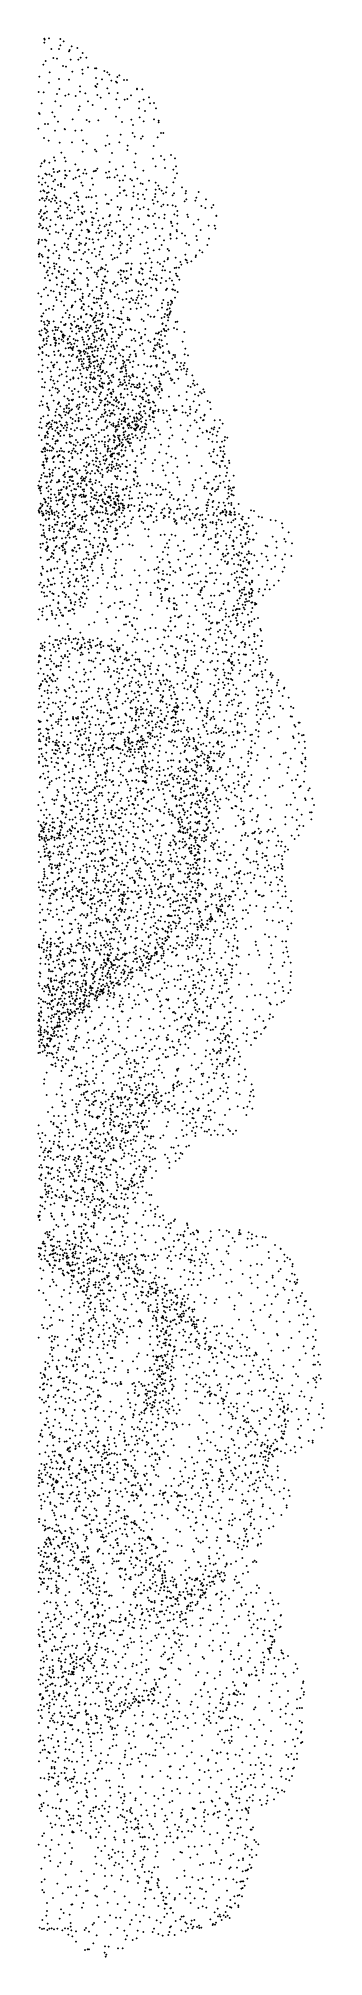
# Model space of a CAD drawing. Header units: metres. Extents: x -25 to 25, y -27.7 to 27.8.
# Drawn here: x 19.16 to 24.96, y -24.21 to 14.76 of the extents above; entities that cross this region are included whole.
import ezdxf

# ---------------------------------------------------------------- set-up
doc = ezdxf.new("R2010")
doc.units = ezdxf.units.M

msp = doc.modelspace()

# ---------------------------------------------------------------- linework, layer by layer
for p in [(19.2791, 14.6774, -6.5169), (19.2834, 14.7596, -6.9526), (19.2886, 14.7356, -6.7216), (19.376, 14.7639, -7.2061), (19.4241, 14.5497, -6.3132), (19.5758, 14.5462, -7.7129), (19.6068, 14.625, -6.526), (19.6077, 14.7523, -6.9839), (19.6737, 14.7052, -6.7679), (19.7804, 14.503, -7.6433), (19.7934, 14.5255, -6.5423), (19.8356, 14.605, -7.4224), (19.9543, 14.5683, -6.988), (20.0607, 14.4683, -7.1529), (19.2583, 14.2286, -5.9682), (19.3066, 14.3011, -7.8803), (19.3911, 14.0713, -5.8745), (19.4626, 14.3668, -6.1136), (19.5375, 14.3548, -7.8753), (19.6564, 14.2051, -6.0566), (19.7207, 14.1912, -7.8872), (19.8168, 14.3316, -6.2985), (19.8491, 14.0873, -6.1143), (19.9742, 14.3334, -7.6305), (20.0164, 14.3736, -6.6507), (20.0555, 14.1266, -6.3933), (20.0595, 14.0451, -7.7413), (20.1357, 14.3687, -6.9606), (20.1678, 14.175, -6.632), (20.3129, 14.1575, -7.3365), (20.3353, 14.1567, -6.9315), (20.4978, 14.1037, -7.2211), (20.5588, 14.0712, -6.9062), (19.1633, 13.6764, -7.8393), (19.1793, 13.9828, -7.8882), (19.2665, 13.6697, -5.0617), (19.3754, 13.8622, -5.6706), (19.5795, 13.9364, -5.8616), (19.5867, 13.7373, -5.6672), (19.7797, 13.9258, -5.9532), (20.0039, 13.7887, -5.949), (20.0046, 13.6823, -7.9653), (20.1138, 13.6447, -5.7274), (20.3176, 13.799, -7.8127), (20.3317, 13.9586, -6.5385), (20.3365, 13.7742, -6.0101), (20.3567, 13.8359, -6.2357), (20.4558, 13.9334, -7.6353), (20.5613, 13.7469, -5.8963), (20.5936, 13.6466, -5.6614), (20.6031, 14.0254, -7.4063), (20.6416, 13.9052, -6.515), (20.7382, 13.8846, -7.5381), (20.7552, 13.865, -6.332), (20.7608, 13.9815, -6.7681), (20.7695, 13.6522, -5.7772), (20.8029, 14.0097, -7.0464), (20.8967, 13.9152, -7.2651), (20.959, 13.9199, -6.9105), (21.1631, 13.7277, -6.2354), (21.1643, 13.7442, -7.0838), (21.2722, 13.731, -6.7606), (19.2268, 13.447, -7.8814), (19.4456, 13.2591, -4.7988), (19.5062, 13.485, -8.0135), (19.5377, 13.632, -5.2396), (19.6148, 13.3931, -4.975), (19.708, 13.6026, -5.4497), (19.774, 13.6273, -8.0058), (19.9185, 13.5936, -5.6448), (19.9756, 13.3073, -5.1815), (20.0002, 13.3832, -8.1016), (20.1665, 13.4842, -8.0224), (20.2612, 13.4085, -5.3583), (20.3571, 13.6162, -7.9206), (20.4232, 13.5609, -5.5304), (20.5272, 13.326, -5.3038), (20.7425, 13.5256, -7.7977), (20.8014, 13.3558, -5.435), (20.9135, 13.5195, -5.6832), (20.9679, 13.5303, -7.6392), (21.0445, 13.6053, -5.9576), (21.2067, 13.341, -5.8267), (21.2135, 13.4783, -7.379), (21.298, 13.5193, -6.1008), (21.3271, 13.2872, -7.3148), (21.4061, 13.5629, -6.3649), (21.4256, 13.4441, -6.9822), (21.5082, 13.4488, -6.7066), (21.5509, 13.3406, -6.5241), (19.1587, 12.931, -4.6739), (19.1714, 13.2483, -4.7222), (19.1871, 13.2285, -7.8692), (19.2961, 13.0212, -7.9868), (19.3551, 13.024, -4.6973), (19.4911, 13.1739, -8.1079), (19.4954, 12.8877, -8.0935), (19.5573, 13.0686, -4.7768), (19.6965, 12.9205, -8.1589), (19.7026, 12.9143, -4.7943), (19.8585, 13.1222, -4.9443), (19.9072, 12.8873, -8.1586), (20.0418, 12.8931, -4.9152), (20.1404, 13.1039, -5.0858), (20.1963, 13.0722, -8.1159), (20.3788, 13.0959, -5.141), (20.7373, 13.1749, -5.2896), (20.8586, 13.0615, -7.8087), (21.0467, 13.1113, -7.6663), (21.0852, 13.0008, -5.5315), (21.2197, 13.162, -7.4891), (21.3005, 13.0771, -5.8121), (21.5112, 13.1159, -6.1699), (21.6065, 13.0547, -6.4474), (21.6074, 13.089, -6.7178), (19.2723, 12.741, -4.6874), (19.3651, 12.6869, -7.9001), (19.5944, 12.6429, -4.7245), (19.8449, 12.6495, -8.0811), (20.0641, 12.6914, -8.0806), (20.144, 12.6256, -4.8897), (20.3127, 12.5004, -7.939), (20.5269, 12.5819, -7.8922), (20.5617, 12.7842, -7.9377), (20.6024, 12.6211, -5.1431), (20.8019, 12.6521, -5.2969), (20.8312, 12.8086, -7.7887), (20.9668, 12.4992, -5.4782), (20.9708, 12.5829, -7.6465), (21.0764, 12.8422, -7.6315), (21.1164, 12.7673, -5.5601), (21.2461, 12.7243, -7.4698), (21.2795, 12.7741, -5.7561), (21.5026, 12.5791, -7.2015), (21.5859, 12.7534, -6.1063), (21.6546, 12.8417, -6.8302), (21.6996, 12.8413, -6.614), (19.2066, 12.1657, -7.7849), (19.2237, 12.2225, -4.8403), (19.2811, 12.2607, 2.44), (19.2867, 12.2852, 1.838), (19.3801, 12.2412, 2.2416), (19.4613, 12.11, 1.8152), (19.4792, 12.3439, -4.7824), (19.4962, 12.2814, -7.7309), (19.6268, 12.4391, -7.8759), (19.6947, 12.3398, -4.7926), (19.7123, 12.2677, -7.7817), (19.913, 12.2038, -7.7686), (19.976, 12.0939, -4.9373), (20.0616, 12.4592, -7.9706), (20.1041, 12.0992, -13.7266), (20.3359, 12.4678, -5.0069), (20.3562, 12.1141, -5.1585), (20.608, 12.2555, -5.2834), (20.6529, 12.4374, -7.7521), (20.7392, 12.105, -7.5523), (20.881, 12.1648, -5.4854), (21.1065, 12.2429, -5.5293), (21.1301, 12.1407, -7.4243), (21.1336, 12.4184, -7.4957), (21.4886, 12.3228, -7.2207), (21.5411, 12.1663, -5.6902), (21.6549, 12.3721, -5.9035), (21.7227, 12.3014, -6.9976), (21.7303, 12.1328, -5.8403), (21.8554, 12.3939, -6.7743), (21.9044, 12.0972, -6.0783), (21.9366, 12.326, -6.4057), (21.9553, 12.1666, -6.6335), (19.1652, 11.9637, -13.7446), (19.1697, 11.8401, -13.1908), (19.2299, 11.7936, 2.8261), (19.2455, 11.9221, -8.0452), (19.2996, 11.8336, -5.0811), (19.3, 12.0124, 2.6973), (19.327, 11.9939, -13.537), (19.3537, 11.758, -14.198), (19.3825, 12.0015, -13.7555), (19.4286, 11.9712, -13.3137), (19.4389, 11.7128, -8.1651), (19.462, 11.8622, -13.0876), (19.4796, 12.0515, 2.4282), (19.4965, 11.8938, -7.8842), (19.5511, 12.0494, 2.1502), (19.5553, 11.782, 1.7233), (19.5868, 12.0719, -4.8749), (19.6162, 11.7944, 2.265), (19.6162, 11.7571, -5.0938), (19.6206, 11.8128, 2.0047), (19.6866, 11.7421, -14.3188), (19.6986, 12.0752, -13.4506), (19.6998, 11.9205, -14.1181), (19.7047, 11.9876, -13.2431), (19.7347, 11.9737, -7.7108), (19.7975, 12.0705, -13.8713), (19.8683, 11.9067, -5.0245), (19.9152, 11.933, -14.207), (19.9547, 12.08, -13.5006), (19.989, 11.9609, -7.6088), (20.0307, 11.8319, -13.0243), (20.0595, 11.7703, -5.2376), (20.0753, 12.0252, -14.0931), (20.1371, 12.012, -5.0728), (20.2501, 11.9177, -14.4527), (20.2706, 11.7937, -7.5259), (20.2806, 12.0656, -14.0639), (20.3076, 12.069, -7.6213), (20.332, 12.0787, -13.8143), (20.5341, 12.0342, -14.3406), (20.5625, 11.9358, -5.468), (20.5943, 12.053, -14.1274), (20.6113, 11.9398, -13.6414), (20.7106, 11.944, -14.6498), (20.7646, 11.9835, -5.5075), (20.8083, 11.7429, -13.5268), (20.8109, 11.8737, -13.7063), (20.8825, 11.8826, -7.5088), (20.9202, 11.976, -14.0868), (21.0274, 11.9073, -5.4736), (21.0607, 11.8785, -14.6706), (21.1053, 11.7587, -13.8112), (21.1684, 11.9136, -14.3547), (21.2396, 11.8176, -14.1149), (21.2785, 11.8066, -7.3329), (21.2912, 12.0734, -5.5329), (21.3519, 11.6917, -14.5907), (21.4101, 11.8712, -5.5158), (21.54, 11.8313, -7.1523), (21.5984, 11.7708, -5.6084), (21.6184, 11.7058, -13.7186), (21.7638, 11.7365, -13.4987), (21.8992, 11.8414, -6.0417), (21.9386, 11.9299, -6.6665), (21.9758, 12.0213, -6.3294), (22.0817, 11.7388, -13.3108), (19.1876, 11.4795, -9.4219), (19.2041, 11.6552, -10.3038), (19.2351, 11.5149, -14.4006), (19.2467, 11.5115, 1.4646), (19.262, 11.6775, -9.6887), (19.2813, 11.6591, -11.8099), (19.2878, 11.4668, -11.4742), (19.3059, 11.3512, 1.6436), (19.3213, 11.5046, -8.4747), (19.333, 11.5467, -12.4769), (19.3359, 11.6228, -12.2123), (19.3662, 11.6328, -9.9685), (19.3775, 11.4787, -5.2783), (19.4165, 11.4475, -10.2838), (19.4455, 11.5101, -9.7956), (19.4863, 11.5759, -14.3823), (19.4963, 11.4643, -10.0656), (19.4966, 11.6806, 2.5496), (19.5185, 11.5335, 1.7692), (19.5223, 11.5186, 2.3904), (19.5233, 11.5222, -12.6623), (19.5344, 11.419, -8.4), (19.5649, 11.3068, -10.2336), (19.6067, 11.4513, -11.8625), (19.6088, 11.3572, -11.6628), (19.7015, 11.428, -14.527), (19.7263, 11.4045, -12.0843), (19.7507, 11.322, -5.2403), (19.7882, 11.3795, -12.3189), (19.8159, 11.5214, -7.9323), (19.8904, 11.6144, -7.7253), (19.9404, 11.6345, -12.7861), (19.9407, 11.562, -5.2895), (19.9616, 11.5408, -14.6102), (19.9646, 11.3476, -12.4444), (19.9715, 11.4717, -12.6277), (20.051, 11.3353, -7.72), (20.0514, 11.35, -14.7767), (20.1374, 11.5312, -5.3646), (20.1844, 11.5402, -14.772), (20.2117, 11.6841, -12.9281), (20.24, 11.5315, -12.7848), (20.328, 11.5617, -7.5364), (20.3432, 11.4215, -14.9548), (20.3483, 11.3014, -12.5859), (20.5301, 11.5895, -5.4856), (20.5561, 11.4081, -15.0614), (20.5883, 11.3999, -7.5532), (20.6455, 11.479, -13.0572), (20.7631, 11.5636, -13.2869), (20.7742, 11.3367, -5.2325), (20.815, 11.622, -5.4243), (20.8398, 11.326, -15.1491), (20.8937, 11.6677, -7.5247), (20.9164, 11.6797, -14.93), (20.9488, 11.5779, -13.4851), (21.0624, 11.3209, -5.1735), (21.0859, 11.5562, -5.3261), (21.0906, 11.6302, -7.4488), (21.1572, 11.3728, -15.0263), (21.184, 11.4973, -13.413), (21.1848, 11.5999, -13.6056), (21.2827, 11.5919, -14.7971), (21.2971, 11.3314, -5.225), (21.321, 11.4978, -7.3011), (21.479, 11.4778, -7.1622), (21.5053, 11.4078, -5.3645), (21.533, 11.5445, -13.117), (21.5389, 11.6054, -14.1773), (21.541, 11.6895, -13.4654), (21.5849, 11.4434, -12.933), (21.6601, 11.3545, -6.9221), (21.666, 11.6703, -13.2313), (21.6979, 11.388, -5.5173), (21.6997, 11.6083, -6.957), (21.7513, 11.6353, -13.944), (21.7883, 11.3786, -12.7635), (21.889, 11.371, -5.8518), (21.8903, 11.5759, -6.5541), (21.9181, 11.6131, -6.1798), (21.9493, 11.3488, -14.2012), (22.1323, 11.4503, -13.9863), (22.1525, 11.6158, -13.7798), (22.1603, 11.6616, -12.9807), (22.165, 11.4928, -12.7626), (22.3475, 11.4676, -13.7858), (22.3699, 11.5277, -12.8618), (22.4177, 11.6434, -13.1251), (22.4694, 11.3565, -12.7502), (22.5557, 11.3194, -13.6965), (22.5671, 11.4938, -13.441), (22.681, 11.3241, -12.9534), (22.7163, 11.3805, -13.1591), (19.1725, 11.1946, 4.0142), (19.1753, 10.9333, -15.0581), (19.188, 10.9999, -11.127), (19.1993, 11.2447, 2.5391), (19.2066, 11.1149, 3.4173), (19.2083, 10.9631, 3.9785), (19.2131, 11.2802, -5.3739), (19.2229, 11.1479, -9.3211), (19.2549, 10.9198, 3.6582), (19.2587, 11.0748, -5.2793), (19.2677, 11.0845, -14.7188), (19.2724, 11.2046, 2.269), (19.2947, 11.218, -8.6432), (19.3251, 11.1134, -10.7189), (19.3321, 11.2454, 1.9913), (19.3941, 10.9454, -10.911), (19.41, 11.073, -9.4585), (19.4984, 11.2407, -9.6157), (19.51, 10.9782, -5.1166), (19.5326, 11.2415, -5.236), (19.5563, 11.1362, -14.6496), (19.6015, 11.1608, -8.5404), (19.6181, 11.1048, -11.452), (19.6674, 10.9633, -10.8364), (19.749, 11.1038, -9.9022), (19.751, 11.1695, -11.613), (19.7946, 11.1079, -8.4222), (19.8071, 11.266, -11.8158), (19.8413, 11.1238, -10.1526), (19.9, 11.2247, -8.1978), (19.9388, 10.9764, -15.0034), (19.9722, 11.2859, -7.9606), (20.0153, 10.9782, -9.836), (20.0299, 11.0435, -10.5422), (20.036, 11.22, -5.2418), (20.0472, 11.0182, -8.0696), (20.0626, 11.1983, -12.0531), (20.0902, 11.2402, -12.262), (20.1274, 11.0679, -10.2238), (20.1337, 11.0422, -11.8703), (20.2322, 11.2375, -12.4197), (20.2487, 11.1242, -7.5946), (20.2526, 11.0236, -10.0545), (20.2576, 10.9699, -5.0444), (20.2854, 11.1104, -12.1995), (20.3322, 11.2076, -5.277), (20.3767, 11.0614, -15.2503), (20.4057, 10.9634, -7.5125), (20.475, 11.1107, -12.3402), (20.5062, 10.9485, -10.1783), (20.5422, 10.9802, -4.9675), (20.6031, 11.1469, -5.1562), (20.6094, 10.9756, -12.2412), (20.6159, 11.1766, -12.5506), (20.6301, 11.0178, -15.3772), (20.7531, 11.0417, -12.4496), (20.7938, 11.1774, -7.5061), (20.816, 11.0507, -5.0096), (20.8208, 11.2851, -13.0008), (20.8945, 10.9784, -7.3908), (20.9533, 10.9259, -4.9094), (21.0309, 10.9886, -12.7324), (21.0581, 11.2863, -13.1448), (21.0755, 11.1206, -12.9462), (21.2021, 11.0938, -15.1285), (21.2264, 11.2985, -7.3334), (21.3355, 10.9354, -5.0558), (21.378, 10.9145, -15.0273), (21.3883, 11.1654, -7.1631), (21.3952, 11.2893, -12.9466), (21.4087, 11.1567, -5.1631), (21.4871, 11.1583, -14.748), (21.5103, 10.9946, -12.7002), (21.5327, 11.2057, -12.7848), (21.5453, 10.9124, -6.8909), (21.6097, 11.121, -5.2677), (21.7227, 11.1056, -14.4983), (21.7247, 11.1827, -6.7658), (21.858, 11.0435, -5.5226), (21.8622, 11.0128, -6.4229), (21.8832, 10.9492, -14.4402), (21.9236, 11.1876, -6.2852), (21.9821, 11.1591, -14.293), (21.9837, 10.9999, -5.8642), (21.9849, 11.2563, -12.6235), (22.1884, 11.1834, -14.1373), (22.2008, 11.1347, -12.5726), (22.3136, 10.9888, -14.0814), (22.4086, 11.0818, -12.6277), (22.6178, 10.9572, -13.7212), (22.7447, 10.9615, -13.471), (22.7739, 11.1613, -13.3917), (22.7777, 11.1563, -13.0959), (19.1592, 10.5928, 3.6783), (19.166, 10.6253, -9.2998), (19.1739, 10.6734, 3.4609), (19.2341, 10.6699, -8.9255), (19.2418, 10.9065, -9.3209), (19.2932, 10.6746, -5.0537), (19.3001, 10.5351, -15.6972), (19.3229, 10.6529, -15.4895), (19.3238, 10.903, -8.7851), (19.3578, 10.8663, -11.1288), (19.3897, 10.7885, -15.2045), (19.4921, 10.5634, -4.8621), (19.5161, 10.8271, -9.501), (19.5681, 10.8191, -15.0758), (19.6563, 10.8793, -11.3568), (19.6918, 10.5968, -4.7912), (19.7208, 10.8016, -9.576), (19.7639, 10.5722, -15.3142), (19.7689, 10.6918, -11.3392), (19.8109, 10.7388, -8.5221), (19.8121, 10.7807, -15.1504), (19.8203, 10.7999, -4.932), (19.8567, 10.8715, -11.4859), (19.9329, 10.6904, -4.6644), (19.9844, 10.5692, -4.3622), (19.9913, 10.615, -11.0164), (19.9945, 10.7607, -8.3153), (20.0278, 10.5925, -15.3271), (20.0406, 10.861, -4.8903), (20.1068, 10.5631, -8.2358), (20.1293, 10.5992, -9.4395), (20.134, 10.7052, -4.489), (20.1569, 10.8756, -11.7368), (20.1734, 10.8313, -4.7065), (20.1847, 10.8614, -9.6896), (20.1936, 10.6861, -7.9731), (20.195, 10.8396, -7.8053), (20.2627, 10.6838, -10.8826), (20.2758, 10.6132, -15.4357), (20.335, 10.8165, -15.3874), (20.3758, 10.675, -7.5124), (20.3783, 10.9039, -11.9816), (20.3983, 10.8082, -9.684), (20.4291, 10.8379, -10.6201), (20.4334, 10.523, -11.8628), (20.4786, 10.5387, -4.2588), (20.5266, 10.6996, -4.4076), (20.5722, 10.8669, -9.9248), (20.5758, 10.7609, -7.3668), (20.5911, 10.8121, -12.0844), (20.6523, 10.8512, -4.7066), (20.6566, 10.7431, -15.5071), (20.6858, 10.5608, -9.6383), (20.7254, 10.804, -10.3497), (20.8123, 10.7261, -4.5548), (20.8203, 10.7493, -10.1166), (20.8221, 10.6297, -12.1595), (20.8259, 10.5623, -4.383), (20.8557, 10.5931, -9.8496), (20.8998, 10.8801, -12.4061), (20.9684, 10.5742, -10.1587), (21.0045, 10.7639, -4.7616), (21.0398, 10.6459, -7.1111), (21.0438, 10.7076, -15.4527), (21.0986, 10.7505, -12.5507), (21.1936, 10.8847, -7.2031), (21.2328, 10.58, -6.9311), (21.2693, 10.8191, -15.2227), (21.3581, 10.6192, -15.232), (21.5411, 10.6907, -5.1528), (21.6271, 10.7511, -14.77), (21.6626, 10.5675, -6.5016), (21.679, 10.8975, -6.715), (21.7133, 10.6642, -12.5931), (21.842, 10.7659, -6.3641), (21.844, 10.7907, -5.469), (21.8498, 10.6963, -14.5579), (21.967, 10.872, -12.5503), (21.9706, 10.7022, -5.8221), (21.9759, 10.8407, -6.0252), (22.0783, 10.8023, -14.3129), (22.141, 10.7551, -12.585), (22.1661, 10.6028, -14.1884), (22.2223, 10.563, -12.6873), (22.3678, 10.7466, -12.6728), (22.3864, 10.6704, -13.9439), (22.457, 10.8687, -13.9234), (22.5901, 10.5633, -13.4386), (22.627, 10.6962, -12.9488), (22.7587, 10.8978, -13.0698), (19.1714, 10.3692, -17.7322), (19.1724, 10.3287, -16.4128), (19.1888, 10.3874, -4.2256), (19.1991, 10.2038, -16.7159), (19.225, 10.3659, -16.1969), (19.2496, 10.3287, -8.9929), (19.2734, 10.1493, -18.1693), (19.282, 10.1334, -16.985), (19.3492, 10.3103, -16.0064), (19.3568, 10.215, -9.3411), (19.3617, 10.311, -3.9295), (19.3651, 10.4668, -9.3766), (19.3712, 10.4511, -4.3298), (19.4637, 10.3987, -15.6703), (19.4782, 10.1916, -17.5062), (19.4857, 10.1329, -16.4588), (19.5244, 10.446, -4.1679), (19.5264, 10.1812, -15.8983), (19.5781, 10.2962, -9.38), (19.583, 10.3565, -3.9155), (19.6368, 10.5117, -4.5687), (19.7408, 10.5182, -9.4315), (19.7687, 10.4801, -4.3072), (19.7785, 10.3042, -8.6659), (19.8119, 10.258, -3.8243), (19.8802, 10.4203, -4.1108), (19.8863, 10.2461, -9.3516), (19.9224, 10.416, -15.3728), (19.9936, 10.4675, -11.4483), (20.0315, 10.2728, -3.9679), (20.0734, 10.3896, -8.3551), (20.1065, 10.4251, -11.0974), (20.149, 10.2265, -11.2759), (20.1788, 10.4681, -4.2045), (20.1848, 10.2002, -11.5915), (20.2518, 10.4051, -11.7015), (20.3042, 10.4825, -10.9748), (20.3284, 10.3347, -7.8927), (20.3957, 10.373, -7.5958), (20.4125, 10.4299, -9.4194), (20.4595, 10.2794, -7.3337), (20.5316, 10.1595, -11.1569), (20.6452, 10.3638, -15.5471), (20.6662, 10.2751, -4.1631), (20.7099, 10.2991, -10.8066), (20.7662, 10.3173, -9.6068), (20.796, 10.4938, -10.6426), (20.8341, 10.3952, -7.0354), (20.9409, 10.1887, -12.2565), (20.9529, 10.4071, -9.8667), (20.9691, 10.4499, -10.4101), (20.9816, 10.1969, -9.8816), (21.0296, 10.4995, -15.4898), (21.0545, 10.1838, -10.2394), (21.2399, 10.1835, -6.7155), (21.3216, 10.3917, -4.7455), (21.3421, 10.1944, -15.4345), (21.3818, 10.4052, -6.6929), (21.3888, 10.4955, -4.9384), (21.4242, 10.2925, -12.7479), (21.4645, 10.2153, -6.515), (21.5047, 10.4587, -15.1589), (21.5836, 10.2112, -5.2484), (21.6149, 10.4793, -12.6673), (21.6318, 10.1806, -6.2375), (21.6917, 10.1349, -5.9942), (21.7164, 10.2325, -5.5156), (21.7856, 10.2735, -14.987), (21.7872, 10.4837, -6.2592), (21.7968, 10.3029, -5.7601), (21.8165, 10.4518, -5.5767), (21.9522, 10.309, -12.7764), (22.0447, 10.2184, -14.2378), (22.063, 10.167, -14.0349), (22.1479, 10.3667, -14.1023), (22.1523, 10.2676, -12.9369), (22.1748, 10.2522, -13.8232), (22.1881, 10.2072, -13.6148), (22.2676, 10.2315, -13.2604), (22.3571, 10.3224, -13.461), (22.3619, 10.3571, -13.0475), (22.4358, 10.4554, -13.6321), (22.4908, 10.4139, -13.2628), (19.2957, 9.8953, -0.9793), (19.331, 10.0115, -8.9071), (19.3468, 10.0428, -3.6776), (19.3527, 9.9476, -2.0234), (19.3904, 9.8487, -3.5767), (19.3913, 10.108, -16.7576), (19.3973, 9.845, -18.346), (19.4443, 9.9846, -18.1801), (19.4895, 10.0859, -17.1308), (19.5223, 9.9059, -1.5639), (19.5286, 9.897, -1.8306), (19.5355, 9.7624, -9.3747), (19.5727, 10.0347, -8.8077), (19.5788, 10.0188, -17.9453), (19.5919, 10.1181, -3.673), (19.6272, 9.9718, -16.8949), (19.6468, 9.8043, -8.7623), (19.6675, 9.963, -16.5494), (19.6933, 10.0702, -9.3711), (19.7506, 10.0391, -15.7195), (19.7692, 9.8883, -17.6415), (19.8444, 9.7911, -16.349), (19.8447, 9.8351, -17.2044), (19.8577, 9.7916, -3.5872), (19.8581, 9.829, -16.0271), (19.8751, 9.7974, -8.6128), (19.8813, 9.9913, -3.6507), (19.8986, 9.8719, -15.7457), (19.9077, 9.7567, -16.9053), (19.9417, 10.0646, -8.5543), (20.0054, 9.9998, -9.3906), (20.0248, 9.9837, -15.5877), (20.1507, 9.893, -8.3453), (20.1584, 10.0984, -3.9136), (20.1608, 9.7671, -15.7917), (20.173, 9.8556, -3.8218), (20.2371, 10.1053, -15.5169), (20.3003, 10.0101, -8.129), (20.3416, 9.9677, -9.4522), (20.3522, 9.996, -11.7552), (20.3654, 9.9221, -4.0064), (20.38, 10.0427, -11.4396), (20.4237, 10.0691, -7.8593), (20.4363, 10.1151, -4.0783), (20.4542, 9.7676, -16.0355), (20.464, 10.0913, -7.5697), (20.4743, 9.8463, -7.7518), (20.482, 9.8439, -7.1783), (20.4864, 9.8326, -7.4299), (20.5053, 9.9259, -11.587), (20.5108, 10.0732, -7.1243), (20.5197, 9.928, -15.8507), (20.5332, 9.8034, -9.6463), (20.5515, 9.8022, -11.9106), (20.5649, 10.0334, -9.5142), (20.6753, 9.779, -11.7212), (20.7031, 9.8157, -16.2382), (20.7726, 9.7597, -9.9409), (20.7841, 10.0122, -11.3255), (20.8295, 10.0542, -9.6988), (20.8339, 9.9652, -4.1897), (20.8366, 9.8883, -12.199), (20.8457, 10.0444, -15.816), (20.8635, 9.8305, -6.7956), (20.8911, 10.0359, -11.1133), (20.8923, 10.025, -6.8745), (20.9187, 9.9072, -10.0163), (20.9415, 9.7916, -16.3619), (20.9477, 9.8748, -11.4432), (20.9531, 10.0384, -10.7147), (20.9775, 9.8916, -10.3437), (21.0395, 10.0688, -4.2857), (21.0414, 9.9663, -10.9586), (21.0418, 10.0922, -15.7253), (21.1468, 9.8565, -4.403), (21.1506, 9.8182, -12.3896), (21.1824, 9.7929, -11.2363), (21.2093, 9.9978, -12.5048), (21.2131, 10.0193, -15.8423), (21.2307, 9.7767, -6.4656), (21.2464, 9.7623, -10.9815), (21.2517, 10.0905, -4.498), (21.2723, 9.9804, -6.5741), (21.2756, 10.072, -15.6067), (21.2935, 9.8607, -4.5811), (21.3352, 9.7519, -4.7763), (21.3645, 9.78, -12.4737), (21.4229, 9.8871, -6.2954), (21.4345, 10.0309, -12.6798), (21.4536, 10.1078, -4.9011), (21.4754, 9.8666, -15.8825), (21.5022, 9.9598, -5.0645), (21.5445, 9.8781, -5.9724), (21.5615, 9.8552, -5.7487), (21.565, 9.9468, -5.3605), (21.6419, 9.7928, -15.592), (21.6632, 9.8963, -12.7733), (21.6817, 10.0539, -5.7986), (21.7321, 10.0495, -12.925), (21.7502, 9.8316, -15.2786), (21.8271, 9.8884, -13.0739), (21.833, 10.0199, -15.0696), (21.8732, 9.8426, -13.279), (21.9094, 9.7609, -13.6043), (21.9271, 10.0969, -13.0531), (21.9596, 9.9845, -13.4252), (21.9629, 10.1024, -14.8296), (21.9727, 9.9418, -13.8307), (21.99, 9.9306, -14.0555), (22.0187, 10.1087, -14.525), (22.0248, 9.8651, -14.5724), (19.1613, 9.583, -9.2994), (19.2091, 9.365, -2.852), (19.2121, 9.3695, -8.8577), (19.2182, 9.5166, -3.5283), (19.2725, 9.6677, -8.857), (19.3167, 9.6999, -0.783), (19.3573, 9.5421, -2.5898), (19.4128, 9.6385, -3.5508), (19.4734, 9.626, -18.4338), (19.5201, 9.5017, -9.4108), (19.5288, 9.4501, -0.7995), (19.5912, 9.6001, -0.943), (19.6001, 9.5608, -8.775), (19.6232, 9.4186, -2.5455), (19.6321, 9.7249, -1.2178), (19.705, 9.5131, -18.2109), (19.7063, 9.6683, -2.2251), (19.7163, 9.5789, -3.564), (19.7286, 9.7196, -1.4488), (19.7724, 9.7096, -1.9022), (19.8348, 9.6511, -1.6565), (19.8991, 9.637, -9.5812), (19.9085, 9.4124, -17.9161), (19.959, 9.6711, -16.6924), (20.0067, 9.4654, -17.7246), (20.0183, 9.6644, -16.0228), (20.0336, 9.4299, -1.9843), (20.0574, 9.4905, -16.618), (20.0576, 9.5179, -16.2277), (20.0599, 9.517, -9.7891), (20.0628, 9.5798, -3.7158), (20.0735, 9.3681, -8.369), (20.0867, 9.3626, -9.9559), (20.161, 9.731, -9.5978), (20.1819, 9.5292, -17.1082), (20.1994, 9.5689, -8.2541), (20.2573, 9.6393, -3.8919), (20.28, 9.3936, -16.944), (20.2881, 9.4964, -8.0705), (20.3056, 9.3891, -17.4921), (20.3436, 9.716, -8.0648), (20.3464, 9.4764, -10.0082), (20.35, 9.4047, -17.1799), (20.3814, 9.474, -4.0252), (20.4393, 9.5343, -16.2729), (20.4397, 9.4784, -7.1609), (20.4402, 9.6764, -4.0668), (20.442, 9.6338, -9.8483), (20.4527, 9.5329, -7.6802), (20.4742, 9.5924, -7.4279), (20.5001, 9.6844, -6.969), (20.5122, 9.3788, -6.6705), (20.5415, 9.4048, -10.1776), (20.6134, 9.6497, -16.3411), (20.6273, 9.6186, -10.0577), (20.7075, 9.5112, -4.2832), (20.7309, 9.7364, -12.0825), (20.7635, 9.5626, -11.9489), (20.7907, 9.4853, -6.5136), (20.8707, 9.4526, -4.4316), (20.9466, 9.6052, -16.5198), (20.948, 9.4723, -6.3605), (21.0078, 9.4003, -12.0592), (21.0173, 9.6296, -10.4311), (21.0181, 9.63, -11.604), (21.0184, 9.4102, -11.8226), (21.0511, 9.4829, -4.5731), (21.0623, 9.6458, -6.498), (21.0826, 9.4464, -16.577), (21.1293, 9.387, -5.8876), (21.1533, 9.452, -4.7727), (21.1687, 9.4978, -10.5218), (21.1876, 9.3786, -5.0136), (21.1973, 9.5439, -6.1585), (21.1995, 9.6256, -4.6318), (21.2589, 9.4752, -11.515), (21.2675, 9.63, -12.3548), (21.2871, 9.5525, -5.9208), (21.342, 9.3669, -11.8253), (21.3458, 9.5157, -10.8453), (21.45, 9.6964, -5.3422), (21.4523, 9.5391, -16.3353), (21.5517, 9.6815, -12.5488), (21.5634, 9.6473, -16.0978), (21.6727, 9.3803, -12.5347), (21.6988, 9.4461, -16.0792), (21.7562, 9.6549, -15.4623), (21.7734, 9.6794, -12.8267), (21.7963, 9.397, -15.611), (21.8448, 9.3558, -14.9022), (21.8518, 9.4359, -13.7535), (21.8728, 9.389, -13.4599), (21.8732, 9.4122, -14.1965), (21.879, 9.6672, -15.0748), (21.8959, 9.6578, -13.4133), (21.9347, 9.6433, -14.0291), (21.9347, 9.4944, -14.7589), (21.9919, 9.6103, -14.5891), (19.2163, 9.0199, -9.5416), (19.2201, 9.1198, 9.8725), (19.2362, 9.1159, 9.6738), (19.2607, 9.1789, -0.5587), (19.2723, 9.0047, -18.8686), (19.3121, 9.2426, -9.4233), (19.3406, 9.0313, 9.8091), (19.374, 9.0114, -3.1426), (19.3748, 8.9729, 9.4315), (19.3763, 9.2716, -3.5417), (19.4582, 9.251, -8.8324), (19.4672, 9.3255, -18.6174), (19.4673, 9.0158, -3.3358), (19.6206, 9.0029, -9.7444), (19.6537, 9.0963, -0.6903), (19.6827, 9.3394, -18.3879), (19.712, 8.9642, -3.2267), (19.7146, 9.1843, -3.5739), (19.7465, 9.2372, -9.7075), (19.7823, 9.0925, -8.6701), (19.7919, 9.1434, -2.6052), (19.822, 8.9701, 1.3408), (19.8375, 9.3024, -2.4608), (19.8394, 9.3305, -8.6291), (19.8436, 9.3231, -18.1612), (19.8595, 9.3422, -1.0805), (19.88, 9.1008, -0.8629), (19.8963, 9.014, -9.8593), (19.9666, 9.065, -3.4857), (20.0233, 9.1141, -2.3797), (20.0264, 9.0902, -8.3661), (20.0346, 9.2786, -1.2427), (20.0488, 9.3045, -2.1602), (20.0785, 9.2479, -17.9837), (20.0785, 9.0052, -18.4794), (20.128, 9.1575, -8.1683), (20.141, 9.1629, -3.7126), (20.18, 9.3197, -17.8001), (20.2187, 9.1459, -7.9511), (20.2432, 9.1221, -1.8655), (20.2438, 9.2696, -16.6697), (20.2507, 9.2622, -10.0432), (20.2699, 9.0449, -1.3726), (20.2844, 9.0792, -7.6819), (20.2944, 8.9948, -3.5757), (20.3114, 9.0938, -18.1333), (20.3204, 9.0076, -1.6191), (20.3291, 9.135, -3.8616), (20.3398, 9.1829, -16.4175), (20.3698, 9.0315, -7.4245), (20.4083, 9.1606, -7.2415), (20.4139, 9.3362, -7.5163), (20.4148, 9.031, -6.4051), (20.4327, 9.2822, -7.0696), (20.4509, 9.102, -6.948), (20.4651, 9.1767, -6.6217), (20.4663, 8.977, -3.7141), (20.4672, 9.1304, -10.153), (20.5653, 9.2889, -16.5577), (20.567, 9.3526, -17.2402), (20.568, 9.2826, -16.9749), (20.5777, 9.1059, -4.3551), (20.5783, 9.1563, -6.1844), (20.6837, 9.2327, -16.7539), (20.6881, 9.0957, -4.5475), (20.7662, 9.0861, -10.2625), (20.7861, 9.0737, -4.7389), (20.8132, 9.061, -5.8151), (20.837, 9.2187, -17.2189), (20.8474, 9.1772, -17.499), (20.8548, 9.0588, -17.6966), (20.8849, 9.3003, -6.1263), (20.8865, 8.9808, -5.5437), (20.9747, 9.046, -10.394), (20.9765, 9.0932, -5.0565), (21.0053, 9.0346, -16.8109), (21.0072, 9.0575, -17.2729), (21.035, 9.2674, -16.6826), (21.1565, 9.2714, -5.2279), (21.2458, 9.2979, -16.594), (21.2593, 9.0585, -16.6806), (21.3021, 9.0199, -10.7443), (21.385, 9.1479, -10.9268), (21.3908, 9.3319, -11.3923), (21.4419, 9.1084, -11.1403), (21.5092, 9.1041, -11.3823), (21.5189, 9.1081, -16.4749), (21.5834, 9.2398, -11.6128), (21.6638, 9.0816, -16.3204), (21.6717, 9.2912, -12.2329), (21.6823, 8.9764, -13.7207), (21.72, 9.1055, -14.7436), (21.7314, 9.1663, -14.3349), (21.7722, 9.2491, -12.7045), (21.7775, 9.1366, -13.5334), (21.7806, 9.2577, -13.8829), (21.7823, 9.1424, -11.7101), (21.7927, 9.3446, -15.1565), (21.7951, 9.0344, -13.1719), (21.8039, 9.0983, -15.6866), (21.8213, 9.1497, -12.3194), (21.8269, 9.2804, -14.6239), (21.8302, 9.1804, -12.0773), (21.8381, 9.2034, -13.3071), (21.8471, 9.2202, -12.9892), (21.9518, 9.0018, -11.8016), (21.9845, 9.0071, -12.0135), (19.1776, 8.8109, -8.7313), (19.1888, 8.7489, 10.5326), (19.214, 8.7332, 1.1448), (19.2274, 8.8299, 1.5064), (19.2589, 8.6204, 0.0965), (19.2639, 8.6577, 0.9546), (19.2856, 8.8735, 10.3254), (19.2901, 8.9532, 10.191), (19.2954, 8.8614, -9.7209), (19.3166, 8.7777, -0.3058), (19.3293, 8.6686, 8.6623), (19.3295, 8.8389, 8.8866), (19.3332, 8.617, 2.0159), (19.3386, 8.9334, 9.1344), (19.3454, 8.8023, 1.7961), (19.3636, 8.7124, -8.694), (19.4508, 8.8281, 10.2378), (19.4781, 8.6811, 0.8262), (19.4815, 8.6518, -19.2773), (19.4863, 8.7582, 1.9537), (19.4961, 8.9004, 9.9009), (19.5002, 8.6746, 8.7819), (19.5038, 8.5788, -19.4921), (19.5098, 8.8365, 9.3351), (19.513, 8.8954, -8.7628), (19.5173, 8.6262, -9.9487), (19.5192, 8.5739, 10.5895), (19.5446, 8.8401, 9.5438), (19.5675, 8.8894, 1.7867), (19.5814, 8.665, -20.246), (19.6185, 8.8149, -19.0942), (19.6309, 8.6399, 8.9692), (19.6346, 8.7974, 0.9187), (19.6512, 8.7355, -0.248), (19.6518, 8.7201, 9.5158), (19.6576, 8.6964, -20.0219), (19.6602, 8.751, 10.0002), (19.6635, 8.6089, 10.416), (19.6651, 8.7408, 9.7209), (19.6654, 8.6805, 10.2265), (19.6824, 8.941, -0.5492), (19.6965, 8.7254, -19.3016), (19.6992, 8.9431, -18.8672), (19.7531, 8.6443, -8.4639), (19.7635, 8.6601, -19.8274), (19.7963, 8.7081, 2.0109), (19.8027, 8.5824, 10.239), (19.8131, 8.8712, 1.8257), (19.8402, 8.9419, -2.7826), (19.8422, 8.8091, -9.8741), (19.8767, 8.6584, -19.586), (19.92, 8.6309, -20.0914), (19.924, 8.9002, -0.6735), (19.9287, 8.7637, 0.9232), (19.9469, 8.925, -18.9471), (19.9606, 8.6259, -0.34), (19.9685, 8.9198, 1.6582), (19.9846, 8.8671, -8.3146), (19.9927, 8.811, -19.2598), (20.0246, 8.866, -2.5811), (20.0348, 8.8849, 1.1699), (20.0433, 8.8505, -9.9417), (20.0555, 8.6921, -7.902), (20.0694, 8.6412, -9.9726), (20.0836, 8.5931, 0.858), (20.1289, 8.8054, -3.1525), (20.1306, 8.8839, -19.0983), (20.1367, 8.8011, -0.7583), (20.1452, 8.9409, -7.9035), (20.1571, 8.9504, -0.9938), (20.1686, 8.7205, -2.4792), (20.1707, 8.8263, -7.7164), (20.1813, 8.6519, -0.6154), (20.194, 8.8837, -3.3371), (20.1948, 8.6664, -2.8953), (20.2202, 8.9219, -18.6531), (20.2619, 8.7628, 1.5311), (20.2756, 8.7216, -6.2056), (20.2877, 8.5929, -6.3919), (20.2959, 8.6427, -2.185), (20.3003, 8.789, -0.9646), (20.3027, 8.6979, 1.2367), (20.3356, 8.9292, -18.4047), (20.3428, 8.8705, -18.8867), (20.3435, 8.6206, -19.4314), (20.35, 8.8018, -6.4136), (20.3776, 8.8726, -6.0377), (20.3943, 8.6688, -6.6094), (20.4102, 8.8163, -1.7743), (20.4311, 8.8491, -7.1993), (20.4324, 8.9525, -6.6273), (20.4423, 8.8622, -10.1128), (20.4428, 8.6461, -7.0871), (20.4476, 8.7088, -19.2204), (20.4561, 8.7277, -3.2515), (20.4689, 8.7414, -6.8919), (20.4864, 8.6642, -5.2851), (20.4985, 8.6208, -0.9961), (20.5115, 8.8395, -5.7585), (20.5208, 8.805, -18.4381), (20.5498, 8.7677, -5.5044), (20.5552, 8.7407, -18.7663), (20.6171, 8.9542, -3.9337), (20.6395, 8.9398, -18.0827), (20.6464, 8.6638, -4.99), (20.6504, 8.5958, -19.0572), (20.6668, 8.8786, -4.737), (20.6712, 8.8851, -3.5914), (20.6785, 8.7955, -5.3244), (20.7134, 8.8933, -5.6753), (20.7393, 8.6039, -3.0559), (20.7884, 8.6766, -4.7812), (20.7933, 8.7459, -18.0924), (20.8158, 8.7229, -3.2526), (20.8267, 8.8975, -3.8191), (20.8609, 8.7968, -10.4282), (20.8623, 8.7539, -4.4823), (20.9395, 8.8486, -3.5566), (21.0268, 8.8612, -17.6564), (21.048, 8.8448, -3.9389), (21.0526, 8.63, -3.1158), (21.1049, 8.6619, -17.6115), (21.1239, 8.8292, -3.6557), (21.1293, 8.6132, -16.8046), (21.2055, 8.782, -10.8177), (21.2465, 8.6687, -11.0493), (21.2507, 8.6984, -3.2875), (21.3277, 8.745, -3.8648), (21.3338, 8.8585, -16.6566), (21.3934, 8.624, -11.2348), (21.4356, 8.5977, -4.1978), (21.517, 8.6503, -3.8198), (21.5254, 8.6614, -14.942), (21.5502, 8.7718, -14.2997), (21.5816, 8.5779, -16.2738), (21.5899, 8.7668, -15.1928), (21.6134, 8.7902, -14.0361), (21.6168, 8.6449, -13.3668), (21.6528, 8.7375, -11.3281), (21.661, 8.8134, -13.5468), (21.6667, 8.6274, -15.6491), (21.6768, 8.958, -15.1215), (21.7054, 8.8612, -13.3093), (21.7152, 8.8587, -16.22), (21.7283, 8.8257, -13.092), (21.7351, 8.7155, -16.0039), (21.7566, 8.9265, -15.49), (21.7608, 8.8157, -15.6687), (21.7983, 8.8517, -12.8459), (21.9163, 8.8831, -11.6108), (21.9751, 8.8558, -12.5081), (22.0915, 8.601, -12.4892), (22.1244, 8.7972, -12.024), (19.1655, 8.3378, -19.5977), (19.1757, 8.4847, 0.5679), (19.194, 8.4571, -20.2527), (19.2318, 8.2374, 10.9995), (19.2381, 8.3945, 2.1161), (19.2399, 8.4929, 8.5038), (19.2477, 8.3732, -8.2806), (19.2785, 8.5377, 0.366), (19.3177, 8.3285, 8.4797), (19.3186, 8.5518, -19.9157), (19.3683, 8.3091, -10.1237), (19.4073, 8.5365, -20.4112), (19.4233, 8.1841, 2.2294), (19.4737, 8.401, -20.6644), (19.4903, 8.3327, 10.8678), (19.5026, 8.5207, -8.4955), (19.51, 8.5586, 0.6347), (19.5382, 8.184, 10.978), (19.5648, 8.4143, 2.1911), (19.5744, 8.4184, 10.7578), (19.5795, 8.5583, 0.2821), (19.6073, 8.3161, -8.1617), (19.6125, 8.3477, -10.0998), (19.6755, 8.3076, 10.8282), (19.7117, 8.4639, 8.8671), (19.7257, 8.1871, 8.7815), (19.7573, 8.5664, -9.9695), (19.7592, 8.5706, -20.4451), (19.7726, 8.4727, 9.042), (19.7822, 8.3297, 10.7179), (19.8023, 8.2058, 8.943), (19.8056, 8.4861, 10.4666), (19.8135, 8.481, 9.3698), (19.8275, 8.5492, -8.228), (19.8357, 8.3089, 9.1213), (19.84, 8.458, 0.4015), (19.8529, 8.4669, 2.1373), (19.8582, 8.4334, -8.0166), (19.8643, 8.3352, 9.2735), (19.8688, 8.4937, 9.6198), (19.8876, 8.5592, 10.04), (19.9402, 8.2827, -20.7273), (19.9466, 8.5042, 9.8848), (19.9532, 8.3057, 10.5676), (19.9738, 8.4213, 0.0864), (19.983, 8.2451, 2.1214), (19.9866, 8.2098, -5.466), (19.9952, 8.4203, 10.286), (19.9957, 8.3652, -7.8321), (20.0204, 8.4087, -20.524), (20.0214, 8.3929, 9.6734), (20.0225, 8.2475, -10.1782), (20.0229, 8.3183, 0.5698), (20.0426, 8.2037, 9.3689), (20.0805, 8.3971, 9.9884), (20.0812, 8.2501, 10.459), (20.087, 8.5434, -19.7899), (20.0883, 8.4168, -0.1896), (20.0995, 8.3533, -5.7862), (20.1232, 8.3933, -5.3133), (20.1307, 8.4607, -20.2548), (20.1505, 8.5479, -5.4803), (20.155, 8.2971, 10.2281), (20.16, 8.3629, 1.993), (20.1798, 8.4684, -10.0739), (20.1803, 8.2444, 9.6095), (20.1844, 8.497, -5.92), (20.1861, 8.3039, 9.8276), (20.2022, 8.2056, -6.1487), (20.203, 8.2514, -20.4867), (20.2035, 8.2964, -7.4625), (20.2202, 8.5022, -7.5302), (20.2297, 8.4828, -6.1952), (20.2361, 8.5565, 1.8724), (20.2485, 8.3967, -0.4346), (20.2549, 8.3961, -19.931), (20.2648, 8.482, -19.687), (20.2661, 8.3294, -6.4312), (20.2758, 8.1909, 1.8872), (20.2834, 8.3007, -7.2466), (20.3012, 8.4174, 0.9643), (20.3019, 8.2882, -20.1584), (20.3082, 8.2027, 9.9705), (20.3177, 8.4917, -2.6155), (20.3241, 8.505, -5.2175), (20.3536, 8.2235, -10.3757), (20.3562, 8.3091, -6.9267), (20.36, 8.2107, -5.3201), (20.3649, 8.4185, -10.2121), (20.372, 8.4578, -0.6354), (20.4257, 8.526, 1.3006), (20.4332, 8.2598, 1.6686), (20.4651, 8.4568, -2.0928), (20.4679, 8.2029, 1.2337), (20.4933, 8.2603, -19.7667), (20.5175, 8.3306, -5.2442), (20.5453, 8.4089, -0.8108), (20.5613, 8.487, -1.8351), (20.5858, 8.5465, -10.3078), (20.6208, 8.3086, -2.4637), (20.6213, 8.4056, -2.7051), (20.6259, 8.4073, -10.502), (20.6414, 8.5011, -2.8991), (20.6786, 8.2983, -10.7944), (20.6834, 8.5263, -1.1994), (20.6992, 8.4928, -1.5525), (20.708, 8.4554, -5.0769), (20.7244, 8.2445, -19.3869), (20.7384, 8.2654, -1.8146), (20.756, 8.5222, -18.8436), (20.7999, 8.3656, -19.0727), (20.8262, 8.3256, -1.2112), (20.8675, 8.4375, -18.159), (20.8773, 8.2963, -18.6091), (20.8782, 8.217, -1.397), (20.8923, 8.4333, -4.9769), (20.9061, 8.1889, -18.1983), (20.9569, 8.5008, -2.9381), (20.9581, 8.232, -5.0861), (20.9919, 8.2285, -11.2181), (21.0069, 8.4962, -10.9415), (21.0104, 8.29, -17.787), (21.0268, 8.34, -16.7796), (21.0884, 8.1999, -16.3096), (21.1126, 8.4158, -17.5825), (21.1153, 8.4106, -16.9762), (21.1383, 8.3494, -17.1809), (21.1461, 8.3063, -16.4852), (21.1462, 8.3123, -2.8307), (21.227, 8.5305, -3.0489), (21.2715, 8.5628, -4.4466), (21.2938, 8.4236, -11.2553), (21.3148, 8.3602, -4.6445), (21.4397, 8.3012, -15.9625), (21.4927, 8.4114, -3.082), (21.4973, 8.4074, -15.538), (21.4997, 8.3101, -4.5251), (21.5106, 8.4689, -14.6716), (21.533, 8.5301, -15.3193), (21.5374, 8.4402, -4.3387), (21.5442, 8.3052, -15.026), (21.5488, 8.2656, -14.3968), (21.5688, 8.535, -14.271), (21.6203, 8.5465, -13.6304), (21.6226, 8.504, -15.9977), (21.626, 8.2621, -13.6553), (21.6375, 8.4808, -14.0027), (21.6879, 8.5173, -3.6303), (21.6909, 8.3702, -13.1233), (21.6996, 8.3825, -4.2103), (21.7016, 8.2017, -3.0048), (21.7747, 8.5534, -12.9616), (21.8087, 8.409, -3.8297), (21.8179, 8.3728, -3.5107), (21.8818, 8.2551, -4.1529), (21.9034, 8.333, -11.539), (21.9337, 8.2938, -3.6992), (21.9395, 8.3292, -12.7571), (22.1303, 8.3478, -12.4352), (22.1482, 8.4602, -11.8297), (22.1995, 8.324, -12.0932), (19.1649, 7.9903, -20.7334), (19.2355, 7.9867, 2.1481), (19.2372, 7.8456, 11.1691), (19.2465, 8.123, -10.1474), (19.3493, 8.0708, 11.0888), (19.4058, 7.8274, -20.9676), (19.4065, 7.9998, -8.0945), (19.4199, 7.8935, 8.6166), (19.456, 8.1119, 8.5378), (19.4624, 7.8134, -10.089), (19.4729, 8.0842, -20.9019), (19.4866, 8.1357, -10.192), (19.5528, 7.7987, 11.1278), (19.585, 7.9149, -8.0089), (19.5901, 8.0392, 8.6667), (19.6355, 7.9375, -21.0067), (19.7227, 7.9924, 8.8243), (19.7269, 8.1764, 10.9067), (19.7358, 7.9008, 11.0301), (19.7565, 8.081, -7.9696), (19.8063, 7.8294, 8.9684), (19.8595, 8.0186, 10.9221), (19.8674, 7.8806, -20.9949), (19.8709, 7.8489, -7.815), (19.8722, 7.8564, 10.9536), (19.9169, 8.0192, 9.0883), (19.9519, 8.0739, -7.8111), (19.9707, 7.8551, 2.0428), (20.0044, 8.027, -10.3606), (20.0175, 7.9507, 10.7965), (20.037, 8.1388, 10.6466), (20.0428, 7.8916, 9.1033), (20.053, 8.0989, 9.2492), (20.0771, 8.1531, -7.6305), (20.078, 8.0624, -5.7948), (20.1341, 8.0765, 2.0042), (20.1342, 7.8743, -10.598), (20.1503, 8.0365, -6.0016), (20.154, 8.0257, 10.6133), (20.1778, 8.0747, -7.4003), (20.1941, 8.1223, 9.395), (20.1975, 8.183, 10.3709), (20.214, 7.8773, 1.8684), (20.2149, 7.932, 9.2188), (20.2156, 8.0933, 0.1838), (20.2206, 7.8616, 10.6203), (20.2248, 7.9314, -6.2752), (20.2286, 8.1601, -0.1502), (20.233, 7.9768, -7.1244), (20.2629, 7.845, -6.6752), (20.2855, 7.8787, 0.1524), (20.2879, 8.1047, -6.8654), (20.2983, 7.8441, -10.8802), (20.299, 7.9751, -0.291), (20.3033, 8.0615, 10.3465), (20.3068, 7.8539, 0.5161), (20.3555, 8.0986, -20.4128), (20.3697, 7.9121, -20.571), (20.3778, 8.0164, -10.7466), (20.3801, 8.1386, 9.7911), (20.4051, 7.8031, 0.6994), (20.411, 8.0821, 10.0632), (20.4128, 7.9024, 9.3655), (20.417, 8.1099, -0.4796), (20.4207, 8.0424, 1.6265), (20.4311, 7.8502, -0.4555), (20.4363, 8.1525, -10.5861), (20.4397, 7.9784, 10.1956), (20.4572, 7.9853, 1.2179), (20.4751, 8.0112, 9.5989), (20.4832, 8.1734, -20.0082), (20.5147, 7.9553, 9.9939), (20.5459, 7.986, -16.2273), (20.5755, 7.9066, 9.8437), (20.5965, 7.8668, 9.6604), (20.614, 8.1422, -0.7109), (20.6207, 7.812, -11.2422), (20.6428, 8.1767, -16.4185), (20.6476, 7.9101, -16.7454), (20.6743, 7.9301, -20.3252), (20.6851, 7.8826, -15.996), (20.7265, 8.1788, -5.2649), (20.7546, 8.0609, -20.0109), (20.7947, 7.8288, -5.2814), (20.8076, 7.8392, -0.9196), (20.8231, 7.9879, -16.8996), (20.8389, 8.0582, -1.9416), (20.8491, 8.0797, -19.3098), (20.8519, 8.0635, -1.066), (20.8564, 7.9913, -11.2734), (20.8853, 8.1546, -16.2557), (20.8876, 8.104, -1.6015), (20.9041, 7.8223, -1.2125), (20.909, 7.8935, -20.216), (20.9245, 8.0741, -18.9814), (20.9311, 8.1233, -17.9105), (20.9374, 8.0086, -19.7346), (20.943, 8.0278, -15.9219), (20.9451, 7.9523, -17.2007), (20.9451, 7.8986, -19.206), (21.0003, 7.9053, -19.4988), (21.0053, 7.819, -2.1017), (21.0196, 8.1792, -16.9614), (21.0281, 7.8726, -18.885), (21.0681, 7.9164, -15.693), (21.0777, 7.9362, -18.2206), (21.0785, 8.0876, -2.5729), (21.087, 7.8968, -18.6299), (21.1667, 7.8764, -11.5418), (21.191, 8.1292, -15.8175), (21.2856, 7.8515, -4.9178), (21.3036, 8.1371, -15.6182), (21.3312, 7.958, -2.5745), (21.3708, 8.0994, -4.7642), (21.4447, 8.0976, -15.3477), (21.4555, 8.1055, -2.783), (21.4977, 7.9223, -11.6098), (21.5461, 7.8814, -14.8501), (21.5559, 8.1235, -14.6892), (21.5622, 8.0913, -14.9327), (21.5698, 8.1303, -14.2226), (21.6032, 7.8612, -14.0329), (21.619, 7.7966, -2.3859), (21.6544, 7.9544, -13.3279), (21.6635, 7.922, -13.5818), (21.7152, 7.935, -2.5981), (21.7153, 8.0743, -4.615), (21.7446, 8.1812, -11.4941), (21.7513, 7.9731, -12.8823), (21.7943, 8.0021, -11.6382), (21.8224, 7.9449, -12.6672), (21.8514, 7.8563, -12.4542), (21.859, 7.8185, -4.7739), (21.8813, 7.828, -12.155), (21.9568, 8.0333, -11.7795), (21.9753, 8.1811, -3.2773), (21.9855, 8.029, -2.9018), (22.0049, 7.8507, -2.5878), (22.0348, 8.0928, -4.2235), (22.0596, 8.1661, -3.5209), (22.0634, 8.0349, -12.2816), (22.1129, 8.122, -3.7273), (22.1159, 8.0537, -3.1858), (22.1305, 8.1721, -11.9455), (22.1675, 7.9379, -4.3191), (22.1727, 7.9996, -4.053), (22.1891, 8.0471, -3.388), (22.2897, 7.9197, -3.8396), (22.3142, 7.8091, -4.0899), (19.2333, 7.6808, 8.7222), (19.2514, 7.4935, -7.7881), (19.2835, 7.6752, 11.1897), (19.2959, 7.7795, -7.9994), (19.3859, 7.6108, -20.9518), (19.4276, 7.5126, -9.5792), (19.4467, 7.6737, -9.7874), (19.4729, 7.4066, 9.0381), (19.4849, 7.7476, 8.7719), (19.5115, 7.6525, 8.8938), (19.5486, 7.5656, 2.0419), (19.5542, 7.6425, 11.1339), (19.579, 7.602, -9.962), (19.6774, 7.718, 8.9175), (19.6863, 7.4892, -10.1111), (19.7377, 7.7847, -10.3526), (19.7574, 7.4475, 9.0311), (19.7835, 7.6584, 2.0545), (19.7841, 7.4102, -10.3726), (19.836, 7.414, 2.0857), (19.8442, 7.5993, -10.5148), (19.8492, 7.4087, 11.0759), (19.862, 7.4241, -7.3236), (19.8663, 7.5358, -5.5678), (19.8946, 7.6426, -7.6415), (19.9719, 7.5832, 10.9387), (19.9922, 7.4785, -5.9804), (20.033, 7.7212, -5.7799), (20.0414, 7.7773, -7.5038), (20.0741, 7.4754, -6.917), (20.0886, 7.4904, -20.8969), (20.1068, 7.661, -10.783), (20.1147, 7.7591, -7.2725), (20.1202, 7.6761, -6.1463), (20.1278, 7.6819, 10.7973), (20.1316, 7.4349, 2.0671), (20.135, 7.62, -5.3379), (20.1761, 7.5876, -6.5049), (20.205, 7.6808, -6.8949), (20.2099, 7.7732, 9.1303), (20.2106, 7.64, 1.821), (20.2656, 7.4278, 10.7924), (20.2796, 7.69, 10.6358), (20.2919, 7.577, 9.1214), (20.3183, 7.6597, -0.2249), (20.3191, 7.5639, -20.7859), (20.3414, 7.6321, 1.6373), (20.3915, 7.4932, -11.1619), (20.3961, 7.7254, -11.1163), (20.4094, 7.5402, -0.3763), (20.4101, 7.4195, 1.7809), (20.4139, 7.7008, 1.4517), (20.4293, 7.6897, 0.3614), (20.4336, 7.5752, 10.4982), (20.4537, 7.7665, 10.3708), (20.4594, 7.6944, -5.3647), (20.4611, 7.7592, 0.9355), (20.4754, 7.66, 1.1514), (20.4908, 7.7579, 9.3437), (20.5143, 7.4304, 1.4202), (20.534, 7.4525, 0.0841), (20.5598, 7.5174, 10.2779), (20.5729, 7.745, -0.6017), (20.58, 7.628, -16.4872), (20.5952, 7.7593, 9.5005), (20.5953, 7.7489, -20.5507), (20.5975, 7.6441, -16.7326), (20.624, 7.5542, 0.5301), (20.6381, 7.5635, 9.5184), (20.6444, 7.4814, 0.949), (20.6458, 7.5373, 10.0945), (20.6466, 7.7788, 9.8931), (20.6729, 7.6244, -16.1894), (20.6852, 7.5884, 9.7975), (20.6996, 7.4189, -11.3085), (20.7358, 7.4566, -0.7882), (20.7378, 7.4716, -17.1125), (20.7546, 7.4164, 0.3782), (20.7846, 7.6922, -11.3589), (20.8162, 7.7278, -15.8757), (20.8238, 7.7779, -17.2447), (20.8332, 7.5232, -15.933), (20.8396, 7.5474, -17.3424), (20.841, 7.4694, -1.0142), (20.8574, 7.7252, -20.4515), (20.8765, 7.7418, -17.5315), (20.8903, 7.4648, -20.6246), (20.9132, 7.6421, -1.3838), (20.9229, 7.7773, -1.6734), (20.9442, 7.7152, -1.8761), (20.9701, 7.6374, -11.5048), (20.9722, 7.5286, -17.519), (21.0014, 7.7539, -5.1179), (21.0401, 7.6882, -17.6698), (21.0475, 7.5743, -15.6384), (21.0608, 7.7323, -19.0829), (21.0622, 7.5164, -1.9246), (21.0887, 7.4282, -20.4939), (21.0943, 7.7271, -19.4106), (21.1149, 7.6784, -11.652), (21.1249, 7.4219, -11.7296), (21.1405, 7.4891, -19.2073), (21.152, 7.6738, -20.2188), (21.1697, 7.7189, -2.2139), (21.1855, 7.66, -15.5021), (21.2093, 7.7567, -17.9108), (21.219, 7.6795, -19.6176), (21.2206, 7.7305, -19.9315), (21.2268, 7.4886, -19.4836), (21.2684, 7.4637, -20.2311), (21.2806, 7.4702, -2.0422), (21.2808, 7.5845, -17.8037), (21.2865, 7.4302, -12.2166), (21.3042, 7.6022, -11.9586), (21.3086, 7.624, -4.9273), (21.3126, 7.736, -18.3014), (21.3434, 7.5453, -18.6492), (21.3578, 7.6624, -18.0483), (21.3788, 7.5052, -14.9825), (21.3988, 7.4176, -12.7696), (21.4092, 7.519, -14.7147), (21.4236, 7.7776, -11.7797), (21.4627, 7.7068, -15.106), (21.5144, 7.664, -12.1183), (21.5335, 7.6078, -12.6847), (21.5382, 7.6311, -4.906), (21.5573, 7.6827, -14.1948), (21.5838, 7.6503, -13.1352), (21.5988, 7.5267, -13.3332), (21.621, 7.5818, -13.952), (21.6224, 7.751, -11.8999), (21.6264, 7.6897, -12.5001), (21.6366, 7.7522, -12.9398), (21.6443, 7.4548, -13.5704), (21.6469, 7.733, -13.3397), (21.6632, 7.6388, -2.2192), (21.6712, 7.6161, -13.7133), (21.8133, 7.4879, -2.0968), (21.924, 7.7631, -2.397), (22.0184, 7.5055, -2.1711), (22.1758, 7.579, -2.3668), (22.1762, 7.4271, -4.701), (22.198, 7.6996, -2.5585), (22.2575, 7.6788, -4.5441), (22.3037, 7.7498, -4.337), (22.3378, 7.7153, -2.827), (22.3428, 7.5292, -2.538), (22.3932, 7.7381, -3.0517), (22.4119, 7.5081, -4.1508), (22.4447, 7.5821, -3.8658), (22.4814, 7.5533, -2.9153), (22.5154, 7.6317, -3.4148), (22.5303, 7.5768, -3.1376), (19.1852, 7.2998, 11.3267), (19.2152, 7.0451, -9.3119), (19.218, 7.3868, -20.7414), (19.2485, 7.3151, 9.1109), (19.2568, 7.086, 9.2487), (19.3315, 7.3515, -7.6062), (19.3362, 7.3418, 11.2379), (19.3394, 7.284, 1.8945), (19.3533, 7.1024, 11.3314), (19.3621, 7.2524, -9.4036), (19.3771, 7.2149, 9.1291), (19.5028, 7.0976, -5.2526), (19.511, 7.1746, -7.2749), (19.5277, 7.2283, 9.0958), (19.555, 7.3356, -7.5202), (19.5779, 7.1219, 11.2908), (19.5781, 7.3639, -20.9595), (19.579, 7.3676, -9.6732), (19.6032, 7.0963, -9.6618), (19.6086, 7.2862, 2.0684), (19.6325, 7.0575, 2.3504), (19.6778, 7.1798, -20.9084), (19.6792, 7.2336, -5.2484), (19.7102, 7.1123, 9.1269), (19.7247, 7.3019, -9.9752), (19.7258, 7.1659, 11.2366), (19.7357, 7.2537, 9.0695), (19.7434, 7.3019, 11.1446), (19.7685, 7.1452, -5.0612), (19.7755, 7.1606, -5.9505), (19.7795, 7.2457, -7.0991), (19.7816, 7.3368, -5.7237), (19.7923, 7.1935, -10.317), (19.8128, 7.0574, 2.4656), (19.8318, 7.2121, 2.3063), (19.8427, 7.2277, -10.5213), (19.8575, 7.0289, -6.2818), (19.9325, 7.1194, -6.5554), (19.9379, 7.2835, 11.1124), (19.9572, 7.3155, 9.0692), (19.9692, 7.2312, -20.9123), (19.9815, 7.0516, -4.696), (19.9894, 7.2654, -5.0987), (19.9982, 7.328, -6.234), (19.9983, 7.1522, 11.1841), (20.0403, 7.0352, -20.8851), (20.0568, 7.3658, -6.4805), (20.1198, 7.2973, 9.1042), (20.1346, 7.3413, 10.9634), (20.139, 7.0905, 9.2209), (20.1789, 7.0215, -4.2033), (20.1799, 7.3051, 2.2278), (20.1933, 7.185, 11.0878), (20.2416, 7.0517, -4.4781), (20.2433, 7.0483, 2.4796), (20.2659, 7.3701, 9.1372), (20.2866, 7.2281, -5.03), (20.3304, 7.2217, 10.9648), (20.3657, 7.2564, -20.8515), (20.3812, 7.0279, -4.3143), (20.3903, 7.3062, 10.754), (20.4244, 7.3638, 9.2587), (20.4342, 7.0743, 11.0252), (20.4435, 7.4018, -5.1788), (20.4513, 7.1196, -11.219), (20.4822, 7.079, 9.5411), (20.5067, 7.1459, 10.794), (20.5086, 7.2242, -4.9607), (20.5099, 7.3013, 10.5228), (20.5119, 7.3213, 9.3876), (20.5172, 7.3203, -0.0923), (20.5297, 7.1707, 2.1298), (20.5591, 7.1075, -0.2667), (20.5673, 7.3902, -20.7787), (20.5706, 7.3244, 1.6316), (20.5996, 7.2019, 9.6539), (20.6007, 7.3605, -0.5463), (20.613, 7.094, 10.5869), (20.6181, 7.3658, 10.1962), (20.6263, 7.1368, 9.9303), (20.6326, 7.1412, 10.1279), (20.6447, 7.1441, 1.9291), (20.6548, 7.325, 1.2396), (20.6575, 7.1532, -11.298), (20.6702, 7.149, -4.7854), (20.6876, 7.3095, -16.6216), (20.688, 7.2076, 1.479), (20.707, 7.1168, 1.7202), (20.7339, 7.3935, -5.0824), (20.7485, 7.2881, -16.9244), (20.7836, 7.3639, 0.8445), (20.7885, 7.2505, 1.0842), (20.7995, 7.3746, -16.1552), (20.8058, 7.0242, -16.868), (20.8252, 7.1304, 0.0887), (20.8527, 7.3249, 0.6235), (20.8597, 7.222, -17.1474), (20.8798, 7.2199, -1.1188), (20.8882, 7.2396, -1.3677), (20.8918, 7.0619, -0.8771), (20.8992, 7.2547, 0.4072), (20.9033, 7.0696, -16.0519), (20.9183, 7.3479, -15.8252), (20.9185, 7.0193, 1.2329), (20.9212, 7.3162, -17.3542), (20.9216, 7.3499, -1.5863), (20.9342, 7.0477, -15.7014), (20.9766, 7.0456, 0.2734), (20.9846, 7.1375, -11.5305), (20.9871, 7.2257, -4.8192), (21.0234, 7.0863, 0.5939), (21.0779, 7.2055, -15.4353), (21.1011, 7.0647, -11.7095), (21.1114, 7.0383, -20.6606), (21.148, 7.1404, -12.864), (21.1587, 7.0655, -1.6983), (21.1726, 7.0362, -14.7394), (21.1965, 7.3018, -11.9131), (21.2056, 7.1436, -12.1919), (21.2137, 7.1361, -17.5961), (21.2279, 7.2666, -12.5012), (21.233, 7.1806, -19.4426), (21.2355, 7.0402, -0.3307), (21.2441, 7.3454, -15.2198), (21.2476, 7.106, -20.4774), (21.2709, 7.0704, -0.602), (21.3045, 7.1956, -14.4985), (21.3079, 7.289, -14.8467), (21.3236, 7.2911, -4.8822), (21.3354, 7.1451, -19.7401), (21.344, 7.39, -19.9115), (21.3966, 7.3604, -17.8037), (21.4156, 7.1026, -1.8169), (21.4165, 7.0833, -1.1143), (21.4236, 7.3601, -13.0152), (21.4281, 7.2247, -18.6287), (21.442, 7.2594, -14.2402), (21.4797, 7.0703, -18.4446), (21.4831, 7.1611, -0.2369), (21.4882, 7.1965, -14.042), (21.489, 7.3817, -18.4439), (21.4952, 7.1729, -0.8475), (21.4985, 7.1497, -13.5288), (21.5124, 7.3641, -18.0693), (21.5124, 7.0635, 0.1854), (21.5327, 7.1959, -18.2565), (21.5369, 7.3054, -13.345), (21.5996, 7.1859, -4.8526), (21.6019, 7.2186, -1.0272), (21.6948, 7.2095, -0.2708), (21.708, 7.1533, -1.4129), (21.7689, 7.2011, -1.8888), (21.8231, 7.1051, 0.2421), (21.8389, 7.0249, -4.7055), (21.9095, 7.2975, -1.1135), (21.915, 7.2135, -4.8075), (21.9299, 7.2244, -0.5998), (21.9385, 7.2006, -0.2161), (21.9733, 7.2169, -1.4144), (22.0879, 7.2964, -0.9758), (22.0892, 7.1639, -0.3649), (22.1522, 7.1567, -1.9706), (22.1942, 7.0991, -0.1865), (22.2407, 7.2827, -1.1415), (22.2429, 7.138, -4.426), (22.2454, 7.2256, -1.37), (22.3185, 7.3892, -4.4709), (22.3556, 7.1716, -2.1492), (22.3733, 7.2112, -0.9206), (22.4299, 7.3142, -4.0586), (22.4573, 7.0615, -0.6711), (22.5323, 7.0992, -1.331), (22.5406, 7.1212, -1.0336), (22.5973, 7.3982, -3.6011), (22.6471, 7.3727, -3.1495), (22.6602, 7.2343, -2.854), (19.1695, 6.6984, 9.3159), (19.181, 6.8639, 11.5026), (19.1985, 6.9612, 1.8732), (19.2244, 6.8499, -5.3717), (19.2946, 6.6553, -3.1832), (19.2964, 6.687, -4.5456), (19.3086, 6.6937, -5.832), (19.3199, 6.8859, -7.1253), (19.3335, 6.9357, 11.4268), (19.3355, 6.7616, -4.2994), (19.3381, 6.7752, 9.3304), (19.341, 6.9286, 9.2787), (19.3462, 6.6558, 2.334), (19.3563, 6.7348, -4.7773), (19.3644, 6.9439, -9.4275), (19.3713, 6.8316, -3.5497), (19.3806, 6.9623, 2.0419), (19.3987, 6.8718, -4.1254), (19.4226, 6.8778, 2.2504), (19.4245, 6.9235, -5.0863), (19.444, 6.826, 11.4773), (19.4445, 6.997, -5.6027), (19.4496, 6.6268, 11.5607), (19.471, 6.6886, -20.5936), (19.4914, 6.9646, 11.389), (19.5009, 6.7956, 2.4941), (19.5211, 6.9642, -20.7807), (19.5329, 6.9468, -7.0664), (19.5356, 6.8458, -9.6525), (19.5489, 6.8648, -4.8455), (19.5542, 6.7505, -6.8755), (19.5694, 6.742, 9.3527), (19.5739, 6.7254, -6.1106), (19.5896, 6.9838, 9.2209), (19.6034, 6.7887, -9.8669), (19.608, 6.6879, -10.2677), (19.6116, 6.7871, -3.6346), (19.6213, 6.9181, -4.2476), (19.6367, 6.8946, -3.8247), (19.6767, 6.8456, -10.0639), (19.6826, 6.6986, -6.549), (19.6977, 6.8972, 2.5828), (19.7286, 6.8037, 9.3245), (19.7302, 6.9626, 11.3696), (19.7331, 6.9583, -6.0571), (19.7398, 6.8542, -6.7656), (19.745, 6.9175, -10.3752), (19.7923, 6.7161, 2.7464), (19.8015, 6.6701, 9.4152), (19.8205, 6.8255, 11.4423), (19.8428, 6.6878, 11.5148), (19.8501, 6.9441, -10.6718), (19.8991, 6.8025, 9.3418), (19.9122, 6.9908, -4.0867), (19.9413, 6.8489, -20.8645), (19.9761, 7.003, 9.226), (19.9807, 6.9857, 2.571), (20.0194, 6.8113, 11.4119), (20.0506, 6.815, 9.3864), (20.1238, 6.644, 11.4642), (20.1396, 6.9074, 11.337), (20.1562, 6.8414, -3.914), (20.1733, 6.8334, -11.134), (20.1779, 6.6611, -12.7616), (20.1984, 6.8286, 9.4719), (20.2433, 6.7042, 9.5873), (20.2735, 6.6657, 11.39), (20.3338, 6.708, -13.0704), (20.3396, 6.913, 11.2533), (20.3454, 6.9835, 9.4662), (20.3869, 6.7532, -20.8994), (20.4425, 6.8061, 9.7325), (20.4899, 6.8064, -12.9008), (20.4926, 6.811, -11.366), (20.5057, 6.6665, 9.8809), (20.5168, 6.9672, -20.8817), (20.5235, 6.9693, 9.7744), (20.5345, 7.0014, 2.301), (20.546, 6.8462, 11.1181), (20.5623, 6.8842, 9.908), (20.5759, 6.6902, -12.6241), (20.6091, 6.9619, 10.9329), (20.6448, 6.9179, 10.1536), (20.68, 6.9409, 10.37), (20.6817, 6.9008, 2.1523), (20.6854, 6.8912, -11.4055), (20.6869, 6.6994, 2.2643), (20.7037, 6.6819, 10.196), (20.7182, 6.6674, -16.5574), (20.7244, 6.8639, 10.7399), (20.7273, 6.7761, 10.3368), (20.7392, 6.8871, -13.165), (20.7402, 6.8049, -4.1592), (20.7511, 6.8168, 10.5108), (20.7597, 6.8874, -16.5608), (20.7631, 6.8166, -13.396), (20.7778, 6.6912, 10.8435), (20.7841, 6.9728, -0.1242), (20.7857, 6.9217, -0.3924), (20.786, 6.6501, -16.3264), (20.7961, 6.6261, 10.3493), (20.801, 6.885, -12.7663), (20.8124, 6.6917, -11.6736), (20.849, 6.9925, -0.6381), (20.8501, 6.9305, 1.6002), (20.8832, 6.8403, -16.2019), (20.8858, 6.8557, -4.4293), (20.8937, 6.7614, -16.0072), (20.896, 6.7058, -17.4278), (20.8991, 6.9857, -4.6066), (20.8994, 6.7106, -15.4916), (20.9147, 6.6605, -11.8544), (20.9225, 7.0117, -17.2465), (20.9237, 6.9708, -13.0502), (20.9293, 6.7793, -13.5433), (20.9716, 6.8975, -1.28), (20.9743, 6.9174, 0.0229), (20.9747, 6.6777, -12.0933), (20.9766, 6.6336, -14.0201), (20.9943, 6.8453, -15.2978), (21.0001, 6.7073, -17.6693), (21.0033, 6.9407, -12.5635), (21.0104, 6.8999, -0.2432), (21.0153, 6.8967, -13.3073), (21.0423, 6.8553, -11.7772), (21.0531, 6.8521, -12.3502), (21.0646, 6.7295, -14.8087), (21.0695, 6.9629, -17.5329), (21.0702, 6.9689, 0.9501), (21.0736, 6.9686, -0.4437), (21.0852, 6.6616, -18.6455), (21.105, 6.8358, -19.1592), (21.113, 6.9874, -15.0805), (21.1253, 6.8053, -13.7978), (21.1322, 6.9256, -12.0517), (21.136, 6.7011, -17.8338), (21.1368, 6.8289, -20.6702), (21.1369, 6.7983, -4.4936), (21.1392, 6.9037, 0.7169), (21.1544, 6.9811, -4.6873), (21.1564, 6.8494, -19.3943), (21.1622, 6.8598, -13.54), (21.1637, 6.9249, -18.942), (21.1737, 6.6467, -18.052), (21.1853, 6.8785, -14.1643), (21.188, 6.8989, -1.1507), (21.206, 7.0115, -0.8689), (21.2244, 6.8147, 1.0431), (21.2404, 6.8429, -1.35), (21.2489, 6.9794, 0.0282), (21.2687, 6.7448, -18.4387), (21.2688, 6.6726, 1.4175), (21.2692, 6.8706, -19.5964), (21.3041, 6.7705, 0.6689), (21.3146, 6.8654, -18.6058), (21.3209, 6.8135, -17.9593), (21.3353, 6.939, -13.7522), (21.3452, 6.8613, 0.3988), (21.3471, 7.001, -20.2655), (21.3537, 6.9146, -19.9207), (21.4039, 6.7317, -4.4267), (21.4326, 7.0144, -1.3286), (21.436, 6.6432, -4.2184), (21.5003, 6.9765, -1.598), (21.5248, 6.6498, 0.9825), (21.5389, 6.8435, -4.5722), (21.5989, 6.7997, 0.5355), (21.6291, 6.72, -4.3694), (21.78, 6.974, 0.4046), (21.82, 6.6386, 0.6496), (21.8461, 6.8557, -4.4781), (21.881, 6.6961, -4.2293), (22.0536, 6.9034, -4.374), (22.194, 6.7958, 0.4246), (22.2503, 6.8929, -4.1534), (22.3371, 7.001, -1.7014), (22.3781, 6.961, -0.1762), (22.3941, 6.6811, 0.3429), (22.4371, 6.8433, 0.0519), (22.4964, 6.7525, -3.9809), (22.5076, 7.0011, -2.1338), (22.5218, 7.0138, -3.918), (22.5808, 6.7939, -2.0029), (22.5866, 6.7739, -0.2361), (22.6473, 6.7623, -1.5539), (22.6813, 6.8408, -3.8232), (22.7051, 6.7217, -0.5202), (22.7203, 6.8217, -0.7693), (22.7361, 6.8599, -2.3549), (22.7413, 7.0035, -2.5836), (22.7832, 6.6938, -1.362), (22.8004, 6.7772, -1.0138), (22.8382, 6.8461, -3.6285), (22.8505, 7.01, -3.4397), (22.9043, 6.935, -3.1021), (22.9523, 6.6674, -2.9007), (23.0032, 6.6524, -3.3179), (19.2233, 6.3673, 11.6218), (19.2276, 6.6075, -9.5495), (19.246, 6.3596, -13.4817), (19.2569, 6.4191, 1.9474), (19.2893, 6.4466, -10.0923), (19.2968, 6.3761, -2.9724), (19.3008, 6.2932, -12.9321), (19.3035, 6.4205, -10.514), (19.33, 6.5333, -6.1483), (19.3405, 6.3965, 9.4593), (19.3578, 6.5224, -6.7113), (19.3919, 6.3873, -13.2787), (19.3989, 6.4836, -10.3073), (19.4308, 6.3892, -10.7307), (19.4439, 6.4535, 2.6123), (19.4632, 6.4299, 11.6043), (19.4643, 6.2493, -20.245), (19.4825, 6.2725, 11.6529), (19.5071, 6.5275, -10.569), (19.5081, 6.5784, -10.1169), (19.5347, 6.5889, 9.4358), (19.5347, 6.3699, -13.0209), (19.5529, 6.5969, -6.3412), (19.5532, 6.5814, -3.3471), (19.5565, 6.2645, -13.6268), (19.5645, 6.2849, -10.9508), (19.5919, 6.2994, 2.7352), (19.5949, 6.3821, -3.216), (19.6213, 6.4336, 9.5046), (19.6422, 6.3797, 11.6193), (19.6617, 6.2617, -12.4616), (19.6811, 6.3672, -20.5567), (19.7265, 6.547, -20.6976), (19.7777, 6.3615, 2.8368), (19.783, 6.369, -13.2576), (19.7956, 6.5666, -10.8851), (19.819, 6.5451, -3.5168), (19.8302, 6.3318, -3.3605), (19.8492, 6.3863, -12.3604), (19.8497, 6.2409, -13.5226), (19.8521, 6.2595, 9.5943), (19.8747, 6.5087, 9.5071), (19.8759, 6.4256, -11.1071), (19.901, 6.3718, -20.7579), (19.9143, 6.3686, -12.1147), (19.9198, 6.4873, -12.7242), (19.9254, 6.6037, -20.8212), (19.9545, 6.3267, -11.3866), (19.9548, 6.5556, 11.5403), (20.0116, 6.5063, -12.4869), (20.0223, 6.3481, -11.6715), (20.048, 6.3939, -11.8797), (20.0553, 6.4053, 11.5576), (20.0663, 6.5371, 9.5512), (20.0781, 6.6053, 2.8233), (20.0958, 6.5512, -11.3276), (20.1284, 6.4684, -13.2699), (20.1435, 6.4768, -12.1794), (20.1452, 6.2977, -20.8642), (20.1471, 6.4966, -3.6303), (20.16, 6.282, 11.5457), (20.1667, 6.5239, -20.8797), (20.2208, 6.4716, -11.7836), (20.2278, 6.3799, 9.7044), (20.2847, 6.3809, 11.4766), (20.301, 6.592, -12.4725), (20.311, 6.5096, 9.7139), (20.3292, 6.2467, 9.7858), (20.3295, 6.3192, -18.7434), (20.3368, 6.4296, 2.7188), (20.3455, 6.3858, -13.521), (20.3896, 6.5704, -11.607), (20.416, 6.3357, -20.9216), (20.4546, 6.5801, 11.3221), (20.4818, 6.2687, 2.5934), (20.5054, 6.5069, 9.8896), (20.5124, 6.4659, -12.1435), (20.5148, 6.5638, -3.8127), (20.5213, 6.2934, 11.3279), (20.5699, 6.37, -18.8452), (20.5706, 6.403, -18.0055), (20.5729, 6.4262, -18.4964), (20.5748, 6.4824, -11.9204), (20.5818, 6.5749, -13.5579), (20.5897, 6.4359, 2.4842), (20.6098, 6.6096, 10.0004), (20.6109, 6.6193, -20.9092), (20.6185, 6.2893, -17.3544), (20.6205, 6.376, 11.2207), (20.6339, 6.2667, -16.5107), (20.6455, 6.3152, -16.9065), (20.6531, 6.3096, -15.5409), (20.6582, 6.271, -20.885), (20.6621, 6.4312, -17.6637), (20.6715, 6.3295, -17.1149), (20.6949, 6.6067, -12.4131), (20.6956, 6.5551, -16.7678), (20.6976, 6.3357, -16.0587), (20.7092, 6.5954, 11.0462), (20.7197, 6.4245, 11.0828), (20.7258, 6.4506, -3.761), (20.733, 6.4326, -18.3021), (20.7544, 6.4896, 10.1928), (20.7581, 6.4672, -18.6406), (20.7582, 6.4889, -17.4), (20.7638, 6.3303, 10.1866), (20.7991, 6.3099, -15.1149), (20.7995, 6.3396, -13.9765), (20.8, 6.4994, 2.0804), (20.8028, 6.615, -13.7364), (20.8095, 6.5212, 10.9209), (20.8143, 6.5854, -12.2236), (20.8457, 6.3964, -19.0712), (20.8521, 6.3957, 10.3484), (20.8534, 6.2647, 10.8396), (20.8547, 6.5504, -17.7323), (20.862, 6.4793, -15.2584), (20.8734, 6.4966, 10.4816), (20.8735, 6.6146, 1.8746), (20.8781, 6.5074, 10.6737), (20.8915, 6.3009, -14.6766), (20.896, 6.2848, 10.5236), (20.9237, 6.3897, -14.225), (20.9344, 6.4536, -14.9242), (20.9388, 6.6081, -18.9262), (20.972, 6.5724, -3.9256), (20.9847, 6.5726, -20.7839), (20.988, 6.5638, -17.9251), (21.0075, 6.5381, -14.3836), (21.0223, 6.4853, 1.7666), (21.0225, 6.6218, -19.1628), (21.0442, 6.5464, -18.3205), (21.0676, 6.4016, -20.6901), (21.0725, 6.3749, -19.3284), (21.1642, 6.2802, -19.496), (21.2281, 6.5986, -19.587), (21.2424, 6.4165, -20.4504), (21.2608, 6.3278, -19.7274), (21.2967, 6.3464, -20.238), (21.3185, 6.4573, -19.9718), (21.3245, 6.488, -3.9252), (21.3408, 6.6194, -20.2139), (21.6162, 6.3537, -3.9672), (21.6507, 6.5131, 1.2058), (21.758, 6.3237, 1.3109), (21.8077, 6.477, -4.109), (21.8587, 6.2651, 1.0662), (22.0951, 6.6162, -4.1295), (22.1446, 6.5569, 0.5829), (22.1808, 6.286, -4.0479), (22.373, 6.4784, -4.0354), (22.6227, 6.6216, -1.8184), (22.6349, 6.3325, -3.8328), (22.6689, 6.2762, 0.4174), (22.6967, 6.5724, -0.0372), (22.7138, 6.3678, -1.702), (22.7283, 6.4117, 0.1967), (22.7877, 6.5658, -3.7533), (22.7989, 6.2917, -1.3496), (22.8487, 6.4576, -2.2257), (22.8611, 6.4542, -1.0556), (22.8616, 6.3825, -0.073), (22.8947, 6.5728, -2.5844), (22.9091, 6.2757, -3.2864), (22.9153, 6.2499, -2.2286), (22.92, 6.3771, -0.4), (22.9291, 6.4761, -2.7832), (22.9426, 6.3185, -0.7625), (22.9431, 6.5997, -3.5377), (19.2264, 5.8953, 1.7561), (19.2399, 6.099, -13.8952), (19.2615, 6.1558, 9.4498), (19.2674, 6.0866, -20.0572), (19.2689, 5.9317, 9.4291), (19.2699, 6.1056, -12.0807), (19.2822, 6.0348, -2.9445), (19.2962, 5.864, -9.8362), (19.3084, 6.2337, 11.6601), (19.3306, 6.1672, 2.0431), (19.3308, 6.206, -12.6123), (19.3364, 5.857, -9.1611), (19.342, 6.232, 2.3491), (19.3803, 6.0107, -11.8204), (19.3894, 5.8567, -14.148), (19.3919, 5.9241, -19.785), (19.3956, 5.8974, -9.3966), (19.4404, 5.9417, 9.5227), (19.4485, 5.8814, -9.6002), (19.4511, 6.2325, 2.5758), (19.4578, 5.9983, 2.2624), (19.4667, 6.157, -12.1782), (19.5049, 6.0434, -20.0012), (19.5804, 6.0265, -13.8864), (19.6038, 6.1555, -3.179), (19.6535, 6.1559, -20.3156), (19.6632, 5.8869, 9.6756), (19.6674, 6.161, -11.1841), (19.6698, 6.1513, -11.9795), (19.6842, 6.0797, 9.6227), (19.6863, 5.9091, -3.2697), (19.6895, 6.2313, 9.5732), (19.6999, 5.8543, -14.0747), (19.7004, 5.943, -19.978), (19.7619, 5.9693, 11.7049), (19.7858, 5.8559, -19.7052), (19.7872, 6.1823, 11.6589), (19.7946, 6.0569, -13.7503), (19.8109, 5.8569, 9.736), (19.8315, 5.8625, -20.2483), (19.8454, 5.8506, -18.937), (19.8484, 6.0098, 9.6971), (19.8521, 5.8651, -19.3991), (19.8904, 5.997, -3.3367), (19.9156, 6.0189, -20.585), (19.9324, 5.954, 2.6867), (19.9512, 5.9183, -19.194), (19.9964, 5.986, -13.7955), (20.017, 6.219, -3.4161), (20.0461, 5.8598, 9.8198), (20.0871, 6.0731, -20.7781), (20.1187, 5.9914, -18.6002), (20.1298, 5.8517, -14.0014), (20.1342, 6.0528, 9.7628), (20.1407, 6.1502, 2.7696), (20.1429, 5.9245, 11.573), (20.1621, 5.9479, -19.1089), (20.1802, 6.0992, -13.703), (20.1965, 6.1239, -18.9368), (20.2132, 5.9212, 9.8682), (20.2504, 5.9756, -18.2628), (20.2661, 6.184, -18.4106), (20.2844, 6.1003, -20.8613), (20.3128, 5.9266, -15.0047), (20.3297, 6.171, -3.5174), (20.3356, 6.0731, 9.8513), (20.3569, 6.2303, -18.1966), (20.3601, 5.9925, -15.2512), (20.3797, 6.0559, -17.7948), (20.3808, 5.965, 11.4344), (20.3824, 6.0495, -13.8364), (20.4074, 6.1643, 11.4147), (20.4172, 5.925, -17.6051), (20.4206, 6.1098, -19.0017), (20.4546, 6.0003, 9.964), (20.4572, 5.8554, 10.044), (20.4678, 5.893, -19.0838), (20.4896, 6.197, -17.5867), (20.5033, 6.1245, -15.4518), (20.5265, 6.1818, 9.9473), (20.531, 6.1974, -13.7842), (20.5461, 6.2178, -3.6025), (20.55, 6.0266, 11.2779), (20.5616, 5.9542, -14.5711), (20.5729, 6.0502, -17.3254), (20.5866, 5.9906, -14.2012), (20.6029, 6.1048, -15.9259), (20.6352, 5.9744, 10.1471), (20.6486, 6.0441, -19.0438), (20.6517, 6.1037, -16.3749), (20.6535, 6.0213, 11.1491), (20.6613, 6.1672, -13.9697), (20.6624, 6.1596, 10.083), (20.6875, 6.0616, -20.8344), (20.7075, 6.2244, 2.3426), (20.714, 5.8705, 10.9599), (20.7219, 6.0169, -3.564), (20.7273, 5.8609, -16.2091), (20.7488, 6.0919, -14.3585), (20.7494, 6.126, 10.2155), (20.769, 5.8672, 10.5179), (20.7772, 6.028, 2.4242), (20.7804, 6.2078, -14.9286), (20.7953, 6.1, 10.9213), (20.8157, 5.9742, 10.6521), (20.8276, 6.0639, 10.4146), (20.8634, 6.1179, 10.7438), (20.933, 6.0606, 2.2699), (20.956, 6.053, -3.5538), (20.9611, 6.1853, 2.0188), (20.9681, 5.9333, -20.5812), (21.0196, 6.0935, -19.2878), (21.1039, 5.9643, -20.4227), (21.129, 5.9659, 2.1487), (21.1318, 6.1741, -3.5897), (21.1348, 5.9395, -3.4892), (21.1388, 6.0352, -19.4972), (21.1728, 5.8686, -19.8836), (21.2538, 6.135, -20.1394), (21.3351, 6.2157, 1.8002), (21.4847, 6.1308, -3.6824), (21.4887, 5.9769, -3.5318), (21.5268, 6.1963, 1.6892), (21.6867, 6.0827, -3.8069), (21.7013, 5.9902, 1.6532), (21.7446, 5.8858, -3.6129), (21.7879, 6.1464, 1.4559), (21.894, 5.9347, 1.4529), (21.9492, 6.2345, 0.7995), (21.9836, 6.0614, -3.9338), (21.9837, 5.8471, -3.6688), (22.2236, 6.1462, 0.7414), (22.4806, 6.0791, 0.6767), (22.5653, 5.9353, -3.4381), (22.7059, 6.1579, -3.6138), (22.7308, 6.1515, -1.598), (22.7654, 5.8612, 0.5895), (22.7761, 6.1215, -3.417), (22.7786, 5.8634, -1.27), (22.8417, 5.8834, -1.7559), (22.8473, 6.0801, 0.3711), (22.8526, 6.0591, -1.873), (22.879, 6.177, -2.9246), (22.907, 6.177, 0.1772), (22.9547, 6.0747, -2.6067), (22.972, 5.871, 0.3107), (22.9906, 5.9438, -2.0863), (22.9938, 6.0375, -2.2797), (23.0307, 6.1829, -0.2227), (23.0434, 6.1357, -0.6948), (23.1269, 5.8769, -0.2871), (19.16, 5.6749, -2.9551), (19.1734, 5.6227, -14.1894), (19.1813, 5.7669, -19.4554), (19.1952, 5.6475, 11.78), (19.1956, 5.6139, -19.1551), (19.198, 5.5764, 1.7719), (19.2098, 5.522, -10.5909), (19.2141, 5.8333, 11.7556), (19.2206, 5.655, 9.351), (19.3226, 5.7407, -3.0973), (19.3311, 5.6279, -8.7182), (19.3356, 5.7464, -19.2825), (19.3616, 5.5619, -10.3991), (19.3675, 5.6667, 9.4668), (19.4106, 5.7486, -8.9923), (19.4131, 5.6027, 11.7851), (19.4183, 5.4997, 1.8326), (19.4269, 5.7826, 11.7657), (19.4906, 5.4954, 9.553), (19.5411, 5.7424, -9.8369), (19.5712, 5.5813, -14.5131), (19.5732, 5.7578, -19.1117), (19.5773, 5.5304, -10.3938), (19.5783, 5.4924, -8.7895), (19.5793, 5.793, -9.447), (19.5855, 5.7652, -14.2903), (19.6082, 5.5287, 9.6676), (19.6199, 5.5878, -8.983), (19.6295, 5.594, -10.1222), (19.6735, 5.6481, 11.7584), (19.6821, 5.7605, 2.2505), (19.7279, 5.6178, -18.7723), (19.7325, 5.6482, -9.7559), (19.7338, 5.6294, -9.279), (19.7475, 5.5045, -4.9066), (19.7523, 5.7345, -3.3829), (19.7684, 5.4793, -18.5424), (19.792, 5.6705, 9.7842), (19.8041, 5.7888, 2.4768), (19.8321, 5.574, 2.3932), (19.845, 5.7698, -14.3681), (19.8565, 5.4944, 9.8191), (19.8634, 5.4573, -9.2484), (19.8641, 5.7739, -19.9939), (19.8701, 5.7115, -14.6623), (19.8889, 5.6105, -14.9361), (19.9096, 5.4801, -18.2524), (19.9151, 5.4865, -9.6242), (19.9159, 5.4918, -9.8764), (19.924, 5.6003, 11.6933), (19.9514, 5.7118, -19.6347), (19.9625, 5.727, -18.5823), (19.9724, 5.6606, -19.8427), (19.9941, 5.4744, -15.2625), (20.0211, 5.4851, 11.6563), (20.0212, 5.6515, 9.8944), (20.0249, 5.7264, -15.0957), (20.0275, 5.4955, 9.8896), (20.0289, 5.8271, 11.6288), (20.0462, 5.7764, -14.4677), (20.0582, 5.5984, -20.1206), (20.0649, 5.7951, -14.7442), (20.0726, 5.4969, -4.8786), (20.0787, 5.8267, -3.4527), (20.0863, 5.5638, -18.0024), (20.0873, 5.5998, -3.565), (20.0882, 5.465, 2.6224), (20.0898, 5.4662, -17.7953), (20.1011, 5.7703, 2.6182), (20.1062, 5.8215, -20.6012), (20.1289, 5.4721, -10.0552), (20.1319, 5.7008, -18.1785), (20.1423, 5.6851, -15.2866), (20.1968, 5.7573, 11.5535), (20.2163, 5.8057, -14.2364), (20.2208, 5.7581, 9.9309), (20.2277, 5.5294, -20.227), (20.2309, 5.6275, -19.3731), (20.254, 5.7074, -17.8351), (20.2589, 5.6014, -20.4303), (20.2699, 5.5824, -17.6452), (20.3027, 5.4886, 9.9722), (20.3154, 5.7278, -3.5395), (20.3312, 5.4804, -10.1203), (20.3335, 5.7844, -15.4442), (20.347, 5.5422, -15.5369), (20.3972, 5.7504, 2.6586), (20.4003, 5.4695, -4.9177), (20.433, 5.482, -19.491), (20.4364, 5.4912, -10.3903), (20.4388, 5.6805, 10.0876), (20.5018, 5.5435, -20.398), (20.5157, 5.5015, 11.3695), (20.5229, 5.645, -15.7535), (20.539, 5.5887, 10.1813), (20.5859, 5.6595, -3.6101), (20.5934, 5.461, -17.1928), (20.64, 5.5808, 10.3012), (20.6429, 5.6416, 2.6807), (20.6478, 5.703, -19.2383), (20.6481, 5.7129, 11.1039), (20.6563, 5.7101, -20.593), (20.6674, 5.525, -4.9496), (20.7278, 5.4575, 11.0906), (20.7284, 5.6491, 10.6974), (20.7511, 5.5346, -20.277), (20.7542, 5.8142, 2.5955), (20.7561, 5.4645, 10.5519), (20.7593, 5.8201, -16.8847), (20.7656, 5.6378, -16.0863), (20.7918, 5.4808, -5.4694), (20.8368, 5.8072, -16.488), (20.8715, 5.5958, 2.6417), (20.8828, 5.5974, -19.5138), (20.8865, 5.6085, -16.7266), (20.9104, 5.4882, -16.3322), (20.9393, 5.7909, -19.3362), (20.9399, 5.6187, -4.5774), (20.9465, 5.6167, -20.202), (20.96, 5.6633, -5.0505), (21.002, 5.4812, -4.0668), (21.0194, 5.5635, -5.6021), (21.0285, 5.6397, -19.8165), (21.0991, 5.8099, -19.568), (21.1049, 5.6966, -5.2107), (21.1103, 5.7786, -20.1116), (21.1574, 5.6618, -3.4851), (21.1799, 5.7152, -4.8405), (21.1833, 5.728, 2.3594), (21.2155, 5.527, -4.1261), (21.2221, 5.6751, -4.5166), (21.3341, 5.5194, -5.846), (21.3698, 5.7066, -5.4754), (21.3747, 5.4839, 2.2209), (21.4392, 5.5038, -3.3533), (21.4664, 5.7166, -5.2181), (21.4726, 5.6822, -4.6002), (21.5532, 5.6293, -5.6562), (21.5661, 5.4903, -4.1725), (21.5907, 5.6906, -4.8954), (21.6353, 5.6466, 1.8458), (21.6404, 5.4884, -5.8082), (21.6581, 5.5007, -3.2445), (21.6894, 5.5925, -4.6067), (21.7452, 5.6004, -5.1059), (21.8067, 5.7394, 1.6425), (21.8273, 5.5448, -5.3506), (21.8681, 5.4844, -4.933), (22.0211, 5.7604, -3.4736), (22.0282, 5.6954, 1.3494), (22.1648, 5.4862, -8.4482), (22.291, 5.5746, -7.6835), (22.293, 5.6934, -8.2025), (22.3182, 5.6451, 0.9431), (22.3505, 5.7894, -3.4265), (22.4532, 5.8269, 0.7858), (22.5318, 5.623, -8.5109), (22.5359, 5.6607, -7.7298), (22.5794, 5.6146, -3.1525), (22.6033, 5.7408, -7.9786), (22.6203, 5.7385, -8.243), (22.6442, 5.5151, -8.6558), (22.674, 5.4904, -7.5068), (22.6859, 5.6091, -1.4117), (22.6986, 5.6319, 0.7399), (22.7255, 5.798, -3.0798), (22.751, 5.5588, -2.9831), (22.7753, 5.5967, -1.6326), (22.807, 5.6065, -7.7148), (22.8183, 5.6567, -8.4123), (22.8551, 5.729, -2.8752), (22.9225, 5.7612, -1.0825), (22.955, 5.645, -8.1608), (23.0198, 5.531, -2.557), (23.029, 5.6632, 0.3031), (23.0299, 5.6003, -0.886), (23.0382, 5.7791, -2.4725), (23.0593, 5.6219, -2.26), (23.0811, 5.5011, 0.1737), (23.09, 5.5742, -0.6611), (23.0946, 5.4965, -7.8757), (23.1119, 5.6374, -0.0468), (23.1259, 5.4822, -8.2768), (23.1354, 5.6424, -0.2608), (19.1662, 5.1756, 9.2144), (19.1686, 5.1482, -15.126), (19.1791, 5.1315, -6.586), (19.1887, 5.2198, -7.744), (19.1934, 5.2077, -7.2678), (19.2035, 5.3136, 1.7328), (19.2059, 5.2276, -4.1464), (19.2291, 5.1529, -11.3515), (19.2353, 5.262, -14.7069), (19.2396, 5.1078, 11.7629), (19.2455, 5.2904, -11.1298), (19.2543, 5.1134, -16.2925), (19.2686, 5.084, -7.5881), (19.272, 5.4132, -8.2008), (19.2923, 5.393, -14.5461), (19.2978, 5.3403, -3.4132), (19.307, 5.3526, -4.7576), (19.3077, 5.338, 9.3527), (19.3131, 5.1698, -6.889), (19.3241, 5.118, -15.5428), (19.3418, 5.2624, -4.3157), (19.3555, 5.1488, -15.2855), (19.3584, 5.311, -5.1863), (19.3607, 5.4312, -8.4085), (19.3759, 5.1329, 9.3728), (19.3841, 5.088, -7.1975), (19.3974, 5.2084, -14.9077), (19.4089, 5.419, -10.8884), (19.41, 5.2527, -18.7188), (19.4164, 5.3639, -4.5592), (19.4302, 5.1502, -4.0875), (19.4327, 5.1764, 1.764), (19.4355, 5.1205, 11.753), (19.4458, 5.1044, -3.8116), (19.4808, 5.1253, -5.4851), (19.488, 5.0787, -11.2488), (19.5208, 5.4392, 11.783), (19.5215, 5.3693, -8.5546), (19.5308, 5.1537, -18.4265), (19.5416, 5.2973, 9.5655), (19.569, 5.3764, -14.7663), (19.5707, 5.1212, -8.2756), (19.5958, 5.3992, -18.6756), (19.6416, 5.3968, -10.8402), (19.6483, 5.4427, 1.9746), (19.6529, 5.0796, -18.0604), (19.6604, 5.1871, 11.7347), (19.6606, 5.3151, -3.6543), (19.6808, 5.3485, 11.7528), (19.6823, 5.3017, -18.3853), (19.6964, 5.1437, -3.8297), (19.7096, 5.2422, -4.1929), (19.7144, 5.3816, -14.9777), (19.739, 5.2539, 2.2035), (19.7489, 5.2707, 9.7148), (19.7668, 5.2838, -5.4008), (19.8359, 5.1589, -10.9971), (19.8545, 5.1651, -17.7228), (19.8573, 5.3392, -9.036), (19.8672, 5.39, -4.3223), (19.8751, 5.093, -5.5551), (19.8829, 5.2695, 11.7017), (19.8894, 5.4407, -10.6017), (19.9065, 5.1032, -15.5356), (19.9089, 5.2021, -4.0798), (20.0011, 5.0827, 11.6471), (20.04, 5.4444, -5.0998), (20.0558, 5.3289, 11.6513), (20.0819, 5.4557, -4.4288), (20.1005, 5.1476, -3.9931), (20.1067, 5.4474, -10.553), (20.1077, 5.3366, -4.2256), (20.1343, 5.3534, -3.6933), (20.1362, 5.0684, -8.5891), (20.1421, 5.0748, -17.2819), (20.1461, 5.2994, -15.4795), (20.2133, 5.3645, -9.6303), (20.2204, 5.2526, -9.0305), (20.229, 5.2433, 9.9018), (20.237, 5.176, -15.6534), (20.2399, 5.114, 2.6343), (20.2411, 5.4465, -19.8686), (20.2615, 5.0894, 11.5937), (20.267, 5.1831, -7.8921), (20.2691, 5.2198, -10.876), (20.2834, 5.2179, -4.0983), (20.2927, 5.4181, 2.6923), (20.2985, 5.2554, -5.3678), (20.3246, 5.1255, -3.8913), (20.3314, 5.4068, -17.4363), (20.3519, 5.1595, -8.5041), (20.357, 5.3294, 11.5445), (20.3631, 5.1343, -7.6637), (20.376, 5.3827, -9.8005), (20.4117, 5.1361, -5.5553), (20.4221, 5.2632, -8.1765), (20.4541, 5.252, -17.2147), (20.4597, 5.2412, -15.7841), (20.4604, 5.3829, -19.8497), (20.4649, 5.1334, 2.674), (20.4663, 5.3979, 10.0812), (20.4753, 5.3518, -10.7275), (20.4977, 5.319, -9.5968), (20.5251, 5.3022, -9.3443), (20.5287, 5.1166, -17.0659), (20.5319, 5.2254, 10.0886), (20.5337, 5.1858, -8.7611), (20.5456, 5.1629, 11.4756), (20.5542, 5.3489, -4.2437), (20.569, 5.1034, -7.404), (20.5701, 5.3442, 11.3941), (20.5713, 5.4408, -20.1786), (20.585, 5.3243, -3.7605), (20.5957, 5.4507, -5.2548), (20.5964, 5.4492, 10.227), (20.6131, 5.4241, -10.5577), (20.6191, 5.2709, -8.3535), (20.6227, 5.4509, -4.4157), (20.6239, 5.2772, -7.8001), (20.6288, 5.2857, 10.2218), (20.6332, 5.0834, -7.1524), (20.6386, 5.3797, -9.9824), (20.6646, 5.11, -10.9037), (20.6781, 5.2359, -9.0614), (20.6913, 5.4098, -19.944), (20.7008, 5.3037, -9.7754), (20.7022, 5.3456, 10.3438), (20.704, 5.2287, -8.5564), (20.7108, 5.1337, 11.3231), (20.7227, 5.1223, 10.3277), (20.7266, 5.3406, -17.0104), (20.7266, 5.0901, -6.9156), (20.7285, 5.3051, -5.6354), (20.7379, 5.0893, -16.1186), (20.7397, 5.2832, 11.228), (20.7485, 5.171, 2.6529), (20.7643, 5.4067, -10.3895), (20.7729, 5.383, -16.0424), (20.7835, 5.1976, -8.7532), (20.7868, 5.3719, -3.8297), (20.7903, 5.4533, 10.9011), (20.7906, 5.3104, -8.1062), (20.7983, 5.2531, -10.6755), (20.8041, 5.182, -5.7989), (20.8085, 5.2262, 10.4907), (20.8357, 5.3157, 10.6806), (20.8357, 5.3145, 10.9798), (20.8517, 5.121, 11.0705), (20.8743, 5.3031, -10.1068), (20.8751, 5.3837, 2.6514), (20.8788, 5.2712, -8.4429), (20.8816, 5.1786, 10.8639), (20.8821, 5.2321, -16.3184), (20.9014, 5.2702, -7.6362), (20.9048, 5.2161, -8.9524), (20.9797, 5.2352, -9.3909), (20.9912, 5.2683, -7.2101), (20.9932, 5.2845, -7.9294), (21.0133, 5.4097, -3.7999), (21.0199, 5.1652, -9.7745), (21.024, 5.1627, -10.0525), (21.0474, 5.2813, -8.2275), (21.0602, 5.4203, -5.8287), (21.1094, 5.265, -7.5545), (21.1931, 5.4275, 2.4381), (21.1957, 5.162, -6.7569), (21.2035, 5.1682, -9.5364), (21.216, 5.2814, -7.2717), (21.2169, 5.2046, 2.3958), (21.2642, 5.3458, -3.6964), (21.267, 5.4355, -3.8878), (21.2825, 5.216, -6.0508), (21.3243, 5.1748, -8.2008), (21.3706, 5.2591, -9.2558), (21.379, 5.2691, -8.8181), (21.4322, 5.264, -3.436), (21.4406, 5.0802, -6.6846), (21.4469, 5.0699, -7.9438), (21.4595, 5.1505, -9.4745), (21.4602, 5.2449, -3.6771), (21.5124, 5.2067, -7.1304), (21.559, 5.3167, -3.8962), (21.6537, 5.1228, -7.3647), (21.6649, 5.1305, -8.5339), (21.681, 5.1925, -3.2564), (21.7148, 5.0684, -9.4532), (21.7223, 5.2153, -9.0656), (21.7708, 5.2953, 1.8247), (21.8153, 5.2209, -4.0122), (21.8198, 5.1204, -9.2516), (21.8291, 5.1412, -8.7213), (21.8352, 5.4433, -4.4749), (21.8468, 5.1911, -7.9888), (21.9075, 5.4079, -5.6238), (21.9175, 5.114, -9.0617), (21.9801, 5.2034, -4.2555), (21.9929, 5.3764, -5.3549), (21.9937, 5.2075, -7.5805), (22.0118, 5.4074, -7.769), (22.0287, 5.2888, -4.9456), (22.0438, 5.2125, -4.5514), (22.1216, 5.3797, 1.3414), (22.1303, 5.258, -5.2332), (22.1726, 5.0731, -8.9511), (22.194, 5.2616, -8.6783), (22.231, 5.1893, -5.5458), (22.2924, 5.1065, -5.7574), (22.3534, 5.0763, -7.0221), (22.3612, 5.4312, 1.0049), (22.3721, 5.2039, -5.3675), (22.3832, 5.0981, -5.0477), (22.4034, 5.2237, 1.0398), (22.451, 5.0741, -6.8316), (22.4885, 5.0869, -5.8369), (22.5736, 5.2872, -7.289), (22.5821, 5.1592, -7.004), (22.5879, 5.2157, -5.4999), (22.6012, 5.3398, -3.0535), (22.6096, 5.2746, -8.8968), (22.6151, 5.0816, -6.6049), (22.62, 5.3892, -1.3749), (22.6994, 5.3479, -1.1628), (22.7039, 5.2437, -1.5663), (22.7148, 5.3638, 0.8433), (22.715, 5.0777, -5.0132), (22.7274, 5.1209, -2.7526), (22.7822, 5.1961, -5.3475), (22.816, 5.2404, -7.2221), (22.8324, 5.3335, -1.7548), (22.8544, 5.1071, -9.3748), (22.864, 5.1187, -2.4628), (22.9009, 5.1348, -2.2265), (22.9071, 5.1648, -6.9038), (22.9205, 5.1387, -6.6892), (22.9278, 5.3296, -0.8986), (22.951, 5.2684, -2.0619), (22.9548, 5.1885, -9.1672), (22.9625, 5.0886, -6.1463), (22.9769, 5.128, -5.8016), (22.9798, 5.1543, -5.5085), (22.9994, 5.4128, 0.4655), (23.0255, 5.3209, -8.6828), (23.031, 5.452, -2.1365), (23.0438, 5.0924, -0.8083), (23.057, 5.1582, -0.4602), (23.0638, 5.1283, -7.1991), (23.0757, 5.0816, 0.3282), (23.076, 5.1271, -0.1485), (23.0782, 5.2872, 0.2483), (23.0786, 5.3237, -0.2485), (23.1371, 5.2178, -7.5242), (23.1408, 5.0861, -6.9718), (23.1463, 5.1434, -8.8887), (23.1542, 5.086, -9.1852), (23.2274, 5.3069, -7.7913), (23.2377, 5.1027, -6.2282), (23.4833, 5.1737, -5.8477), (23.5414, 5.1656, -6.0537), (19.2029, 4.8869, -6.3393), (19.2441, 5.0656, -18.647), (19.2618, 4.8616, 1.6335), (19.2618, 4.7741, -11.7958), (19.276, 4.7162, 9.3388), (19.3085, 4.9956, -11.4724), (19.312, 4.9817, -5.4873), (19.3698, 5.0017, -16.0142), (19.3739, 5.012, -18.447), (19.3824, 4.7728, -18.1283), (19.3826, 4.8666, 9.3821), (19.3847, 4.8024, 11.618), (19.4446, 4.834, 1.7627), (19.4755, 4.7898, -6.5866), (19.4785, 4.7389, -11.6122), (19.4811, 4.9945, -7.931), (19.4989, 4.8864, -11.4202), (19.5011, 4.8857, -7.6777), (19.5377, 4.8861, -7.4074), (19.5441, 4.9381, -16.1218), (19.5492, 5.0598, 9.5161), (19.5507, 4.937, -6.9483), (19.5732, 5.0286, -15.6045), (19.5821, 4.7709, 1.9421), (19.6073, 4.7586, 11.556), (19.6402, 4.8596, -17.8753), (19.6445, 4.9049, -8.266), (19.6764, 4.7519, -11.4761), (19.7059, 4.9101, 9.6056), (19.7082, 5.0489, -8.5463), (19.7368, 4.9306, 2.086), (19.7424, 4.8551, 11.5849), (19.744, 4.8565, -11.3027), (19.7676, 4.7422, -7.2245), (19.7787, 4.7016, -17.1664), (19.7868, 4.8998, -16.0214), (19.7969, 5.0213, 11.6615), (19.8054, 4.9253, -17.6249), (19.8111, 4.81, -5.6431), (19.813, 4.7872, -16.9041), (19.8488, 4.8192, 9.6825), (19.854, 4.8549, -8.4166), (19.855, 4.8124, -16.5143), (19.8661, 4.9447, -15.7723), (19.8906, 4.8475, -7.8632), (19.8955, 4.8785, -8.1507), (19.9001, 4.8818, 2.2677), (19.9118, 5.0147, -8.7041), (19.9649, 4.7817, -11.2921), (19.9651, 5.052, -17.4364), (19.9964, 4.7519, 11.5343), (20.0103, 4.7995, -16.2526), (20.0239, 4.8607, -7.6319), (20.0418, 4.7356, -7.3689), (20.0447, 4.9953, -7.8419), (20.0477, 5.028, -8.1993), (20.0616, 5.0438, 2.5118), (20.0628, 4.8019, -16.82), (20.0874, 4.9131, -17.054), (20.09, 4.7366, 9.793), (20.1051, 5.0461, -5.5527), (20.1258, 4.9788, 9.8063), (20.1292, 4.9772, 11.599), (20.1329, 4.7678, -5.6904), (20.2054, 4.7017, 11.4907), (20.3075, 4.9115, 9.9175), (20.3333, 4.905, -7.379), (20.3828, 4.8801, -16.064), (20.3831, 4.8591, 11.5216), (20.3852, 4.7708, -16.5962), (20.3913, 5.0279, -15.8874), (20.4456, 4.955, -16.9332), (20.4743, 4.9737, 10.0354), (20.4896, 4.7383, 10.1211), (20.4906, 4.824, -6.8273), (20.518, 4.7972, -11.0582), (20.5298, 4.798, -16.3774), (20.5544, 4.7381, 11.382), (20.5563, 4.8752, 10.1504), (20.5648, 4.9991, -16.0339), (20.58, 5.0003, -5.7353), (20.5884, 4.9473, 11.4393), (20.6218, 4.8536, -6.6542), (20.638, 4.9304, -16.2205), (20.6723, 4.9544, -16.6752), (20.7243, 4.7699, 10.4497), (20.731, 4.8088, -10.9749), (20.744, 4.6961, 10.5946), (20.7512, 4.9698, -16.4126), (20.7542, 4.7752, 11.1965), (20.7634, 4.7023, 11.0511), (20.8038, 5.0422, 10.4651), (20.8171, 4.8422, 10.5956), (20.8754, 4.8979, 10.8912), (20.9056, 4.9352, -10.816), (20.9065, 5.0559, -6.6742), (20.9261, 4.8214, 2.4534), (20.9837, 4.8523, -6.4003), (21.0426, 4.9197, -6.0596), (21.0578, 4.9905, 2.442), (21.0819, 5.0349, -10.4983), (21.2191, 5.0571, -9.7924), (21.2612, 4.9468, -9.9839), (21.2955, 4.9214, -6.2186), (21.3296, 4.7934, -10.3251), (21.3718, 5.0422, 2.2408), (21.3914, 5.0448, -9.6709), (21.3993, 4.7923, 2.1662), (21.5052, 4.9373, -6.3731), (21.5535, 5.0455, -7.7243), (21.5624, 4.9749, 2.0497), (21.7076, 5.022, -8.0554), (21.7277, 4.6812, -9.9606), (21.7307, 5.0528, -3.5828), (21.8173, 5.0388, -6.1206), (21.8652, 4.6815, -9.7901), (21.9137, 5.0027, -3.6747), (21.9271, 4.9447, -9.4556), (21.9489, 4.9754, -3.2587), (21.9625, 4.895, -6.6579), (21.9675, 4.9201, -6.2979), (22.0683, 5.0369, -7.2579), (22.0731, 5.0038, 1.365), (22.1277, 4.995, -7.0292), (22.1422, 5.0427, -4.2616), (22.1697, 4.9151, -6.4433), (22.2372, 5.0002, -3.0311), (22.2461, 4.9721, -4.5234), (22.3246, 4.8117, -3.3244), (22.3375, 5.0245, -9.1708), (22.3834, 4.6852, -2.9727), (22.4335, 4.9881, -6.4476), (22.4845, 4.83, -4.3277), (22.4921, 4.8915, -4.7024), (22.4984, 4.9817, -9.3832), (22.506, 4.8634, -2.756), (22.5279, 4.6846, -9.6352), (22.5529, 4.8755, -3.7479), (22.5577, 4.7494, -3.3042), (22.5579, 5.0018, -6.118), (22.5738, 4.8337, -4.113), (22.6561, 4.9339, -9.5302), (22.6999, 4.9161, -2.5298), (22.7048, 4.94, -4.829), (22.7777, 4.8866, 0.8075), (22.7789, 4.9259, -2.3222), (22.7798, 4.8063, -3.889), (22.7904, 5.0633, -1.7418), (22.8038, 4.6985, -2.0641), (22.8213, 4.9867, -1.9826), (22.8689, 4.9644, -9.5356), (22.8886, 4.8938, -1.6246), (22.9233, 4.7556, -3.7249), (22.9705, 4.6988, 0.4185), (22.9708, 5.0648, -5.1709), (23.0153, 4.9306, -5.001), (23.0732, 4.7522, 0.0811), (23.0809, 4.9345, -1.3874), (23.1227, 4.9695, -9.4069), (23.1531, 4.8347, -0.2445), (23.1611, 4.9989, -0.9863), (23.2433, 4.8775, -5.1574), (23.2701, 4.7811, -9.3991), (23.2817, 5.0051, -8.5395), (23.2945, 4.7687, -8.4163), (23.3067, 4.9855, -7.5825), (23.313, 5.0496, -6.6302), (23.3252, 4.8347, -8.7921), (23.3387, 4.8094, -1.0317), (23.3589, 4.903, -8.2079), (23.3912, 4.9017, -7.846), (23.3993, 4.7379, -9.1691), (23.4009, 4.6896, -7.9736), (23.4208, 4.7485, -7.3565), (23.4303, 5.023, -5.4284), (23.435, 4.8483, -7.0274), (23.5147, 4.8712, -6.7631), (23.5861, 4.7052, -6.8957), (23.6379, 5.0464, -6.3805), (23.7012, 5.032, -5.5723), (23.8832, 4.9826, -6.3334), (23.984, 4.9661, -5.7389), (24.1137, 4.9146, -6.0506), (24.1251, 4.8216, -6.2738), (24.2479, 4.7258, -6.1082), (19.198, 4.4892, -17.8925), (19.2034, 4.4191, 11.8341), (19.2266, 4.6649, 11.6899), (19.2326, 4.6651, -12.4099), (19.2475, 4.5003, -6.0469), (19.2501, 4.4984, 9.3949), (19.2765, 4.6676, -6.256), (19.2943, 4.6325, -12.2088), (19.3089, 4.3758, -17.5994), (19.3276, 4.5254, -5.7512), (19.3322, 4.5968, -12.9731), (19.3346, 4.3481, -17.2074), (19.3367, 4.4002, 9.4772), (19.3494, 4.442, 2.1583), (19.3552, 4.4272, -13.2795), (19.3936, 4.5822, -17.8997), (19.436, 4.3059, -6.3554), (19.4594, 4.6059, -12.3433), (19.4728, 4.6101, -12.793), (19.4767, 4.3599, 2.4606), (19.478, 4.5583, 9.5033), (19.5119, 4.4289, -17.4477), (19.5185, 4.6144, 11.5187), (19.5297, 4.6349, -16.858), (19.5314, 4.4521, 11.4995), (19.5876, 4.4114, -5.6757), (19.6311, 4.4499, 9.6079), (19.6418, 4.605, 9.5765), (19.6561, 4.4606, -12.0524), (19.6562, 4.3633, -6.6477), (19.6623, 4.4258, -13.1081), (19.6646, 4.4999, -12.391), (19.6919, 4.3867, 2.4893), (19.7023, 4.2924, -13.2697), (19.7057, 4.3258, 9.6871), (19.7096, 4.3385, 11.4099), (19.7144, 4.5002, -12.6363), (19.7156, 4.6216, -5.6755), (19.7341, 4.53, -11.842), (19.7559, 4.6651, -17.3731), (19.7983, 4.6196, 9.6719), (19.8482, 4.3672, -12.3189), (19.8499, 4.3551, -12.9974), (19.8672, 4.3533, 9.7615), (19.8732, 4.6328, -11.6248), (19.895, 4.4196, -6.8358), (19.9136, 4.6488, 2.2527), (19.9293, 4.3358, -12.5311), (19.9318, 4.5935, -7.0827), (19.9649, 4.4747, 9.7846), (19.9868, 4.4745, 11.372), (19.996, 4.4021, -11.9767), (20.0933, 4.5706, 9.8379), (20.1297, 4.4317, 9.9364), (20.1344, 4.57, 2.3967), (20.1404, 4.3211, 11.1899), (20.1599, 4.3243, -6.6466), (20.1934, 4.5488, 11.3766), (20.2154, 4.484, -11.6378), (20.2693, 4.4599, 10.0578), (20.2724, 4.416, 11.2111), (20.294, 4.619, -6.9579), (20.3057, 4.3063, -6.4787), (20.3654, 4.3242, 10.3481), (20.3681, 4.4398, -11.479), (20.3995, 4.6197, -6.7168), (20.4135, 4.4978, 10.2086), (20.4492, 4.3331, 10.7691), (20.4502, 4.3583, 2.573), (20.4604, 4.388, 10.4636), (20.4694, 4.4945, -11.2039), (20.4849, 4.4646, 11.1503), (20.5052, 4.6015, -5.9049), (20.5301, 4.592, 10.276), (20.534, 4.5527, -6.5057), (20.5592, 4.4344, 10.8684), (20.5796, 4.4644, 10.6209), (20.5914, 4.3719, -6.2368), (20.6362, 4.3386, -11.167), (20.6965, 4.5957, -5.994), (20.7257, 4.5968, -6.3661), (20.7345, 4.613, 10.8885), (20.762, 4.4324, -11.0044), (20.873, 4.4866, 2.4689), (20.9811, 4.6703, -6.0864), (21.011, 4.4832, -10.8756), (21.0751, 4.4621, 2.388), (21.3932, 4.6461, -10.5354), (21.4635, 4.4469, 2.0565), (21.6438, 4.6719, 1.8794), (21.6894, 4.3297, -10.7848), (21.7357, 4.4222, 1.5623), (21.7736, 4.5036, -10.4909), (21.7974, 4.42, 1.3545), (21.8176, 4.5717, -10.2744), (21.9398, 4.6607, 1.3745), (21.9944, 4.4596, -10.1154), (22.0461, 4.3521, 0.8396), (22.1104, 4.5529, -9.6817), (22.1251, 4.3765, -9.8563), (22.2816, 4.2878, -9.7458), (22.3307, 4.6742, 0.9712), (22.4569, 4.3952, 0.6518), (22.5151, 4.6516, 0.8555), (22.5259, 4.4627, -9.6977), (22.6213, 4.5892, -2.6779), (22.6699, 4.6011, -3.1556), (22.7391, 4.4306, -2.9802), (22.7608, 4.5221, 0.5288), (22.7619, 4.6316, -4.3194), (22.7647, 4.6722, -4.5577), (22.7865, 4.5111, -9.6981), (22.8102, 4.3836, -2.6453), (22.8127, 4.5314, -2.3011), (22.8722, 4.652, -3.3551), (22.9127, 4.2988, -2.4731), (22.9787, 4.4548, -4.2669), (22.9884, 4.3813, -3.1884), (23.0089, 4.2973, 0.1241), (23.0173, 4.303, -4.4302), (23.0376, 4.6173, -4.7432), (23.0546, 4.665, -1.6703), (23.1004, 4.4488, -4.0577), (23.1188, 4.4496, -1.6821), (23.1221, 4.5649, -3.7425), (23.1317, 4.5371, -0.0055), (23.1354, 4.3928, -3.403), (23.1909, 4.2907, -9.5227), (23.1929, 4.6239, -4.904), (23.2424, 4.3208, -3.8134), (23.2719, 4.6735, -1.4497), (23.2755, 4.5068, -8.4542), (23.2889, 4.2999, -8.3919), (23.303, 4.4459, -8.2173), (23.3067, 4.4338, -1.4977), (23.3672, 4.4861, -8.7605), (23.3724, 4.51, -9.3212), (23.4037, 4.611, -0.6704), (23.4307, 4.5294, -9.0207), (23.4309, 4.3396, -7.945), (23.4401, 4.3023, -0.6127), (23.4505, 4.5879, -7.6288), (23.4855, 4.2916, -7.7105), (23.5242, 4.5812, -5.1537), (23.5322, 4.5775, -7.1253), (23.6943, 4.2946, -6.9103), (23.7813, 4.4591, -6.7952), (23.8149, 4.4452, -5.2731), (23.9237, 4.6393, -6.6243), (23.9979, 4.5392, -5.4072), (24.0033, 4.4172, -6.6203), (24.155, 4.5961, -5.6067), (24.1879, 4.5402, -6.4007), (24.3171, 4.5053, -6.1177), (19.2085, 4.2121, 11.9904), (19.241, 4.0345, 2.7191), (19.2536, 3.9892, 12.0384), (19.3364, 3.9395, -13.7132), (19.3389, 3.9382, 11.9184), (19.3393, 4.1652, 11.8235), (19.3748, 4.183, -6.1626), (19.4146, 3.9516, -5.6212), (19.4174, 4.2256, -13.5026), (19.4191, 3.9777, 9.6438), (19.4267, 4.2445, 9.5425), (19.4626, 4.2863, 11.5886), (19.4697, 4.2102, -5.6657), (19.4813, 3.9902, 11.6916), (19.5438, 3.9976, 2.8391), (19.5476, 4.1324, 11.5874), (19.5947, 4.1799, 9.6632), (19.6084, 3.9037, 11.5973), (19.651, 3.9227, -5.598), (19.6911, 4.0271, 9.7726), (19.7351, 4.1424, 11.4449), (19.7493, 4.0967, -13.4589), (19.7973, 3.9263, 2.8783), (19.8009, 3.9843, -6.4847), (19.8537, 4.2475, -5.6851), (19.8999, 4.1026, 2.7809), (19.9248, 3.9809, 9.9961), (19.9456, 3.9818, 11.296), (19.953, 4.1662, 11.2644), (20.0324, 3.9837, 10.1161), (20.0377, 4.1118, -13.2116), (20.0459, 4.0487, -6.3661), (20.0803, 4.1778, 10.0757), (20.0814, 4.0051, 11.0988), (20.0926, 4.0473, -5.797), (20.1154, 4.0149, 10.2455), (20.1336, 4.2005, 11.0765), (20.1541, 3.9589, -6.0514), (20.1727, 4.2772, -5.8332), (20.1884, 4.1815, -12.3166), (20.2147, 4.0319, 2.7777), (20.2395, 4.1842, 10.304), (20.2456, 4.0853, 10.7497), (20.2563, 4.1186, -12.5175), (20.2646, 3.951, -13.2224), (20.286, 4.2379, -12.0159), (20.3052, 4.1992, 10.53), (20.3165, 4.2577, 10.922), (20.4185, 4.271, -6.0697), (20.4288, 4.2673, -11.7236), (20.447, 4.008, -12.4783), (20.4512, 4.0695, -12.2226), (20.4689, 3.9545, -12.7005), (20.5664, 4.2057, -11.5173), (20.7044, 3.9984, -11.7425), (20.7287, 4.094, -11.3973), (20.7346, 4.1667, 2.6461), (20.7358, 3.9172, -11.9547), (20.8354, 4.1714, -11.1752), (21.1155, 3.9569, -11.3294), (21.2454, 4.2307, 2.3409), (21.3258, 4.1664, -11.0582), (21.3969, 3.9583, -11.3905), (21.5193, 3.9691, 2.0233), (21.565, 3.9842, 1.0274), (21.5792, 4.226, 1.84), (21.6005, 4.0199, -11.2982), (21.6023, 3.9125, 1.4708), (21.6231, 4.129, 1.5615), (21.6857, 4.1799, 1.3116), (21.6926, 3.9448, 0.7512), (21.7847, 4.2764, 1.0952), (21.8156, 4.1243, 0.7105), (21.8283, 4.1117, -10.9941), (21.8422, 4.0262, 0.3876), (21.9054, 3.9424, -11.4164), (21.9456, 3.9137, -0.127), (22.0019, 4.1729, -10.5976), (22.0367, 4.0056, -10.8557), (22.0525, 3.9662, -11.0849), (22.1608, 4.0952, 0.3263), (22.1898, 4.2294, -10.0114), (22.2413, 4.2393, 0.5328), (22.2836, 4.0282, -10.1904), (22.3543, 4.0644, -9.9929), (22.4129, 3.9075, 0.0941), (22.4565, 4.2569, 0.4842), (22.5671, 4.0935, 0.2678), (22.6503, 4.0056, -9.9546), (22.654, 4.2866, 0.4025), (22.6897, 3.9036, -10.1705), (22.7557, 3.903, -1.7578), (22.7971, 4.0558, 0.1479), (22.8799, 4.1736, -2.0338), (22.9076, 4.2812, -2.2438), (22.9267, 4.2345, -2.9402), (22.9492, 4.1418, -9.6808), (22.9684, 4.2569, -1.7881), (22.9927, 4.0848, 0.0328), (23.0076, 4.0923, -2.4029), (23.015, 4.1254, -2.7287), (23.0948, 4.1964, -4.6182), (23.1324, 4.0847, -4.3127), (23.1348, 4.2657, -4.179), (23.1482, 3.9018, -9.5896), (23.1988, 3.9348, -2.8577), (23.2196, 4.2624, -4.7892), (23.2239, 4.0708, -9.4106), (23.2274, 4.2527, -0.154), (23.2648, 4.1677, -3.49), (23.2681, 4.0499, -1.4018), (23.272, 4.0653, -4.8624), (23.2904, 3.9324, -4.0186), (23.3167, 3.913, -0.6109), (23.32, 3.9842, -3.7736), (23.3256, 4.1375, -9.2367), (23.3542, 4.2202, -0.4044), (23.3566, 3.9977, -9.0094), (23.3907, 4.167, -8.1438), (23.4005, 4.2809, -8.8976), (23.4062, 3.9675, -8.2448), (23.4273, 4.1161, -5.0343), (23.4387, 4.095, -0.7482), (23.4458, 4.1288, -1.0753), (23.5152, 3.9969, -7.5711), (23.5457, 4.2607, -7.2454), (23.6014, 4.1475, -7.0605), (23.714, 4.0305, -5.2751), (23.7896, 4.2339, -5.2722), (23.8224, 4.1602, -6.7542), (23.8958, 3.9819, -5.4478), (23.9696, 4.0332, -6.5974), (23.9764, 4.2556, -5.3866), (24.1172, 4.1826, -6.4923), (24.1224, 3.9315, -5.7762), (24.16, 4.0188, -6.3219), (24.1743, 4.2848, -5.6078), (24.3035, 4.2483, -5.8621), (19.1804, 3.6656, 12.2574), (19.2049, 3.7071, 9.726), (19.2154, 3.8941, 9.6009), (19.2235, 3.5194, 9.8826), (19.2245, 3.8623, 12.1332), (19.2372, 3.6063, -5.8469), (19.2706, 3.6472, 12.0647), (19.3395, 3.6265, 11.8968), (19.357, 3.7724, 9.7228), (19.3695, 3.7431, -6.0737), (19.3945, 3.5236, 11.7506), (19.41, 3.666, 2.918), (19.4341, 3.6636, -13.8989), (19.46, 3.7962, 11.7315), (19.4883, 3.6876, -5.5076), (19.6317, 3.6954, 11.5838), (19.6392, 3.8197, 9.8296), (19.6528, 3.5177, 9.9685), (19.6816, 3.611, -6.3695), (19.7587, 3.7965, 11.4912), (19.7664, 3.7008, 2.9411), (19.7788, 3.6316, -5.4576), (19.7931, 3.6539, -13.9458), (19.8008, 3.7299, 9.9852), (19.8671, 3.8694, -13.656), (19.888, 3.6328, 11.3666), (19.9232, 3.7369, -6.2753), (19.9271, 3.7625, 10.0776), (19.9374, 3.7851, 11.3258), (19.9688, 3.7239, -13.8185), (20.0369, 3.8563, 2.8764), (20.0603, 3.797, 11.1652), (20.0719, 3.6332, 10.3793), (20.09, 3.8173, 10.3173), (20.1095, 3.7227, -5.7889), (20.1387, 3.6285, 10.8778), (20.1567, 3.8406, 10.9485), (20.1701, 3.7551, 10.5424), (20.1746, 3.5626, 2.9814), (20.2671, 3.6429, -13.6785), (20.3558, 3.6988, -13.4731), (20.3687, 3.7993, 2.8382), (20.4724, 3.8833, -12.9777), (20.5554, 3.6071, 2.8421), (20.5776, 3.6981, -13.13), (20.6457, 3.8244, -12.5761), (20.7034, 3.847, 2.7142), (20.7149, 3.8203, -12.3378), (20.7159, 3.6232, -12.8085), (20.7455, 3.5728, 2.7299), (20.8333, 3.5899, -12.4598), (20.8561, 3.8527, -11.7408), (21.035, 3.6663, 2.5126), (21.161, 3.56, -11.8487), (21.2081, 3.8467, 2.3968), (21.2272, 3.7034, -11.7037), (21.3567, 3.7072, 2.2581), (21.523, 3.6972, -11.7761), (21.5836, 3.6067, 1.1417), (21.5888, 3.7521, 1.9332), (21.6024, 3.7182, 1.346), (21.6321, 3.582, -0.2187), (21.6696, 3.7715, 1.6355), (21.6951, 3.8838, -0.3082), (21.712, 3.7586, -0.0059), (21.7306, 3.5512, -11.9143), (21.741, 3.5853, 1.8788), (21.7641, 3.5753, 0.5874), (21.7727, 3.8739, -11.5759), (21.7788, 3.5809, 1.5889), (21.8147, 3.7062, -11.7727), (21.8377, 3.8592, -0.7134), (21.8967, 3.6448, -0.9302), (22.1007, 3.7049, -0.6862), (22.2129, 3.8476, -10.8611), (22.2235, 3.6709, -11.601), (22.2403, 3.8591, -0.0272), (22.2745, 3.597, -0.6286), (22.2897, 3.8799, -10.5071), (22.3332, 3.6916, -0.2576), (22.3873, 3.678, -11.1411), (22.4554, 3.5147, -1.2154), (22.4583, 3.7325, -10.5624), (22.4604, 3.5521, -11.3708), (22.4784, 3.556, -1.8187), (22.4861, 3.5998, -10.7701), (22.5329, 3.622, -1.504), (22.562, 3.7329, -0.1098), (22.5688, 3.8321, -10.3286), (22.5861, 3.7233, -1.6919), (22.6498, 3.8965, 0.0776), (22.7326, 3.6901, -2.0436), (22.7733, 3.7651, -1.5466), (22.8634, 3.8897, -2.0659), (22.9279, 3.6775, -2.1988), (23.0102, 3.6682, -1.2814), (23.0138, 3.5461, -0.9642), (23.019, 3.7022, -10.2072), (23.0392, 3.5301, -4.8172), (23.0888, 3.8735, -2.4392), (23.1383, 3.6053, -2.3453), (23.1536, 3.7612, -0.4504), (23.1921, 3.8055, -4.3777), (23.2101, 3.7178, -0.7998), (23.2279, 3.6665, -9.5299), (23.2481, 3.8118, -9.3217), (23.2492, 3.5239, -9.2653), (23.2524, 3.5445, -4.3144), (23.2988, 3.5654, -8.7969), (23.2993, 3.7981, -9.0988), (23.3389, 3.5663, -8.5097), (23.3462, 3.6074, -5.1191), (23.3751, 3.8614, -5.049), (23.3788, 3.7192, -2.8291), (23.3964, 3.8466, -3.5631), (23.4395, 3.5096, -7.2666), (23.4481, 3.702, -8.1737), (23.462, 3.6753, -3.4572), (23.4805, 3.578, -7.4668), (23.4949, 3.5789, -6.7754), (23.4998, 3.7503, -7.9257), (23.5006, 3.7431, -7.0016), (23.5021, 3.7118, -5.2486), (23.5106, 3.7419, -7.6057), (23.513, 3.5421, -3.2131), (23.6369, 3.522, -6.4531), (23.6372, 3.8655, -6.8508), (23.652, 3.5764, -5.5197), (23.7633, 3.5684, -5.7087), (23.8049, 3.663, -6.4577), (23.808, 3.7569, -5.542), (23.8623, 3.5737, -6.1841), (23.9458, 3.651, -5.8649), (24.0422, 3.7487, -6.166), (19.1786, 3.1674, 11.5604), (19.2381, 3.1203, 11.3889), (19.2508, 3.186, 10.1984), (19.2714, 3.5027, -5.5796), (19.2891, 3.4308, 11.8459), (19.3301, 3.2278, 11.5265), (19.3364, 3.4361, 2.9719), (19.3969, 3.2362, 10.1326), (19.4274, 3.1334, -14.2654), (19.4408, 3.4904, 9.9217), (19.4659, 3.3539, -5.966), (19.4719, 3.4792, -6.1526), (19.5583, 3.1906, 10.227), (19.5641, 3.2877, 11.4257), (19.5651, 3.3081, -14.2192), (19.5745, 3.4377, -5.3891), (19.5907, 3.1504, 3.1296), (19.6902, 3.4976, -14.1067), (19.7018, 3.2015, 11.2231), (19.7089, 3.4145, 10.0838), (19.7219, 3.1995, -5.5904), (19.7223, 3.4653, 11.4477), (19.7732, 3.1283, -5.9693), (19.774, 3.4185, 3.0753), (19.8026, 3.1396, 10.5623), (19.81, 3.3557, -6.3149), (19.8196, 3.3041, 10.2752), (19.8209, 3.2892, -14.2519), (19.8492, 3.1681, 10.9728), (19.8746, 3.155, 10.7851), (19.8869, 3.4908, 10.172), (19.8963, 3.2575, 10.4442), (19.9134, 3.3103, 11.1125), (19.9311, 3.4627, 11.2435), (19.9915, 3.3698, -5.5199), (20.0123, 3.3143, 10.8413), (20.0123, 3.2413, -5.7739), (20.0262, 3.4133, 10.4832), (20.0487, 3.3932, 10.6424), (20.0568, 3.499, 11.044), (20.064, 3.5066, -6.0287), (20.0736, 3.2116, -6.062), (20.098, 3.4728, -14.0488), (20.11, 3.2807, -14.1581), (20.142, 3.3855, -5.8639), (20.4256, 3.4217, 3.0538), (20.4432, 3.2876, -13.8232), (20.58, 3.2047, 3.1518), (20.6165, 3.2316, -13.6133), (20.7068, 3.2918, -13.3945), (20.8182, 3.1796, 2.9687), (20.822, 3.3108, -13.0774), (20.8647, 3.3216, -12.8228), (20.9077, 3.2535, -12.4833), (21.0144, 3.2696, -12.1971), (21.1168, 3.1964, 2.4997), (21.153, 3.3463, -12.0226), (21.1871, 3.4503, 2.4048), (21.2397, 3.1515, -12.0828), (21.4389, 3.4545, -11.963), (21.4422, 3.5044, 2.2204), (21.5869, 3.233, -12.0503), (21.6515, 3.4739, -0.5594), (21.6607, 3.3894, 1.0732), (21.6659, 3.331, 0.8593), (21.6712, 3.4138, 2.1205), (21.7745, 3.185, 0.6482), (21.8041, 3.3462, -0.7866), (21.8192, 3.3202, 0.4763), (21.8219, 3.3887, 1.947), (21.8238, 3.3234, -0.5672), (21.9057, 3.2856, -0.2893), (21.9152, 3.1921, 1.9004), (21.9178, 3.3901, 1.6505), (21.9257, 3.1673, -0.7933), (21.9383, 3.2854, 0.2015), (21.9682, 3.2531, -0.0424), (21.9713, 3.165, 1.6713), (22.0839, 3.4507, -1.1002), (22.1735, 3.2988, -1.2633), (22.1767, 3.4569, -11.8183), (22.3467, 3.2346, -1.6585), (22.3748, 3.1504, -1.8519), (22.4132, 3.466, -11.5799), (22.4454, 3.4582, -0.9328), (22.4934, 3.3889, -2.0035), (22.5223, 3.2456, -11.5207), (22.6116, 3.2778, -11.2184), (22.6562, 3.2121, -10.9159), (22.6663, 3.4406, -0.7267), (22.6785, 3.2998, -2.1021), (22.7348, 3.4444, -0.9538), (22.735, 3.2127, -4.9584), (22.8432, 3.4465, -2.1507), (22.8464, 3.1426, -10.7232), (22.8776, 3.1843, -5.1657), (22.8804, 3.492, -0.6522), (22.9092, 3.4802, -10.5037), (22.9258, 3.2757, -4.7525), (22.942, 3.3283, -5.0037), (22.9639, 3.1676, -2.1726), (23.1146, 3.1473, -6.4853), (23.135, 3.2339, -2.2749), (23.1717, 3.1478, -6.2816), (23.1865, 3.1713, -9.0058), (23.2042, 3.3497, -10.3154), (23.2174, 3.1729, -5.4443), (23.2212, 3.278, -4.349), (23.248, 3.1721, -7.1209), (23.2485, 3.3848, -8.9638), (23.2795, 3.439, -10.1032), (23.2946, 3.497, -9.8403), (23.3098, 3.2599, -8.1321), (23.3351, 3.1992, -5.9867), (23.3514, 3.4605, -4.0783), (23.3536, 3.1645, -7.6284), (23.3608, 3.3163, -9.7261), (23.3655, 3.252, -7.9174), (23.377, 3.4702, -6.9243), (23.3782, 3.372, -6.587), (23.4017, 3.324, -6.3758), (23.4415, 3.3339, -3.9056), (23.4456, 3.4821, -8.0249), (23.4562, 3.4145, -2.6479), (23.4893, 3.3019, -6.1008), (23.4908, 3.4826, -3.6411), (23.4931, 3.4323, -5.4532), (23.4986, 3.503, -2.889), (23.5064, 3.3065, -5.7982), (23.511, 3.1909, -3.7025), (23.5588, 3.2954, -3.4524), (23.5597, 3.261, -2.9397), (23.589, 3.271, -3.1668), (23.722, 3.452, -5.9157), (19.1597, 2.9604, 10.9737), (19.2415, 3.0453, -14.1774), (19.3283, 2.957, 3.0745), (19.3323, 2.9595, 10.9447), (19.434, 3.0841, 11.2167), (19.4396, 3.0474, 10.4223), (19.5059, 2.972, 10.7474), (19.5244, 3.0502, 11.0811), (19.5803, 2.8306, -14.3745), (19.6157, 3.096, 10.4277), (19.6366, 3.0448, 10.9687), (19.6566, 3.0271, 10.7081), (19.6591, 3.0411, -14.3671), (19.7523, 2.868, 3.2294), (19.8078, 2.7656, -14.376), (19.8875, 3.0751, 3.2393), (20.1883, 2.8551, 3.3202), (20.2973, 2.9018, -14.125), (20.3561, 3.1082, -14.0279), (20.5377, 2.9675, 3.2703), (20.5592, 2.8988, -13.9071), (20.7356, 3.0033, -13.6735), (20.7944, 2.7338, 3.0734), (20.897, 2.8537, -13.5923), (20.9378, 3.0089, -13.3275), (20.9399, 3.0233, -12.4573), (20.9414, 2.8571, 2.9035), (20.9838, 3.0246, -12.9046), (21.017, 2.904, -12.6872), (21.0636, 2.8435, -13.2618), (21.0672, 2.8264, -12.3547), (21.1026, 2.986, 2.6043), (21.1302, 2.7566, -13.0584), (21.1653, 2.9726, -12.1848), (21.3274, 2.7546, 2.4026), (21.4377, 2.784, -12.1608), (21.4763, 3.0532, -12.0711), (21.5453, 2.7833, 2.2685), (21.7056, 2.752, 2.1307), (21.7367, 2.732, 1.0876), (21.8029, 2.8208, 0.7631), (21.8423, 2.9175, 2.0033), (21.8474, 2.9979, -12.0165), (21.8497, 2.9296, 1.288), (21.8565, 2.7336, 1.8997), (21.9383, 2.8117, 1.6379), (21.9395, 3.0269, 0.5301), (21.9429, 2.8174, -11.9224), (22.003, 2.9989, -1.0934), (22.0309, 3.0151, -0.6895), (22.063, 3.0458, 0.2997), (22.1977, 2.8818, -0.0659), (22.2008, 2.7986, -0.3894), (22.2242, 3.0215, -1.5103), (22.3077, 2.8518, -11.6758), (22.5046, 3.0615, -2.0416), (22.5632, 2.9778, -11.3911), (22.5682, 3.0696, -5.1054), (22.5739, 2.7491, -6.0755), (22.6256, 2.9196, -5.2935), (22.6281, 2.7528, -1.6566), (22.6361, 3.0303, -11.0439), (22.6582, 2.7813, -6.3455), (22.6648, 2.883, -5.0032), (22.6965, 2.8946, -1.8181), (22.7865, 2.8768, -5.7685), (22.7909, 2.8988, -10.8082), (22.8318, 2.8906, -6.1227), (22.8521, 2.748, -1.6145), (22.9032, 2.9495, -6.339), (22.9591, 2.7461, -7.4124), (22.9685, 3.0128, -6.8697), (22.9732, 3.086, -4.6115), (22.9803, 2.8463, -7.2018), (23.0205, 2.8146, -4.4828), (23.0331, 3.0162, -6.0412), (23.0643, 2.9208, -8.27), (23.1113, 3.0396, -5.6411), (23.13, 3.0618, -8.8), (23.1731, 2.9861, -7.2831), (23.1889, 2.932, -7.7991), (23.1979, 2.8463, -9.317), (23.2027, 3.0792, -9.2005), (23.2062, 3.042, -10.4483), (23.2135, 2.8691, -1.9845), (23.2777, 2.9013, -4.141), (23.306, 3.0855, -9.5058), (23.3222, 2.8066, -10.3865), (23.3322, 2.7472, -9.551), (23.3502, 2.8621, -2.2096), (23.4208, 3.0541, -10.0598), (23.439, 2.9188, -9.7954), (23.4425, 2.8965, -2.4705), (23.4543, 2.8259, -10.0869), (23.4892, 3.1114, -2.6509), (23.4957, 2.923, -3.8408), (23.5513, 2.9705, -2.8055), (23.6256, 2.9888, -3.0594), (23.6683, 2.7678, -3.1658), (23.6855, 2.7338, -3.4665), (19.2028, 2.3717, 11.4452), (19.2156, 2.4685, 2.879), (19.2365, 2.4193, 11.6059), (19.243, 2.3735, 12.0438), (19.2467, 2.4235, 11.7846), (19.2866, 2.3985, 11.2979), (19.2887, 2.4945, -14.1211), (19.3853, 2.4767, 11.4079), (19.3879, 2.6147, -14.2644), (19.4598, 2.4481, 11.104), (19.4771, 2.3966, 12.212), (19.5028, 2.5388, 11.541), (19.5409, 2.5393, 11.8856), (19.5606, 2.4466, -14.2436), (19.5654, 2.4398, 3.0876), (19.5752, 2.3735, 10.7897), (19.5966, 2.5197, 11.2036), (19.6217, 2.4727, 10.998), (19.6507, 2.5751, 11.7148), (19.7087, 2.5556, 11.9733), (19.7136, 2.4639, 12.2194), (19.7693, 2.6197, 3.2086), (19.782, 2.544, 11.2473), (19.7824, 2.5688, 11.4628), (19.8346, 2.4948, 11.0509), (19.8583, 2.3792, 12.5534), (19.8779, 2.5643, 12.0345), (19.9029, 2.3561, 13.0401), (19.9151, 2.5778, 11.6505), (19.9425, 2.4593, -14.2188), (19.9559, 2.4842, 12.3336), (19.9723, 2.5564, 11.4996), (20.0072, 2.3681, 10.8446), (20.009, 2.3845, 12.9024), (20.0099, 2.6929, -14.2834), (20.0295, 2.3984, 12.7201), (20.0373, 2.3948, 13.2844), (20.0398, 2.438, 12.485), (20.0572, 2.5874, 3.2798), (20.0769, 2.5565, 11.6819), (20.0994, 2.4766, 11.2715), (20.1102, 2.394, 3.201), (20.1675, 2.4994, 12.3856), (20.1764, 2.3594, 13.5103), (20.2022, 2.5498, 11.8998), (20.2063, 2.4311, -14.0927), (20.209, 2.4974, 11.6013), (20.2304, 2.4195, 13.2903), (20.2348, 2.3866, 11.1682), (20.268, 2.5379, 12.1778), (20.3245, 2.4165, 11.4825), (20.3588, 2.4415, 12.856), (20.3659, 2.5751, -14.0638), (20.4103, 2.4629, 11.8124), (20.4154, 2.4492, 12.69), (20.4263, 2.5017, 12.0384), (20.4312, 2.3897, 13.3698), (20.4405, 2.505, 12.2599), (20.4777, 2.4188, 13.2108), (20.5749, 2.4261, 12.7867), (20.6043, 2.4112, 12.9379), (20.6391, 2.4302, 12.1567), (20.6391, 2.355, 11.8113), (20.6519, 2.5622, -13.914), (20.7176, 2.5168, 3.0737), (20.7553, 2.396, 12.5838), (20.7611, 2.348, 11.9795), (20.8077, 2.3505, 12.7424), (20.8085, 2.3819, 12.3753), (20.8815, 2.4393, 2.8152), (20.9756, 2.6344, 2.8091), (21.0725, 2.5061, -13.4929), (21.114, 2.5881, 2.5386), (21.1668, 2.5498, -13.2393), (21.1742, 2.6769, -12.8231), (21.2689, 2.5521, 2.3576), (21.3749, 2.5132, -12.7294), (21.5049, 2.3629, -12.8839), (21.5871, 2.5601, 2.1358), (21.648, 2.3941, 1.8861), (21.6849, 2.4441, -12.2547), (21.72, 2.5959, -12.0059), (21.7985, 2.6144, 1.3748), (21.8536, 2.4201, -11.9279), (21.8807, 2.4146, 0.8083), (21.9597, 2.3665, -11.5434), (21.9798, 2.6051, -11.7384), (22.0365, 2.5733, 0.5612), (22.0653, 2.6257, -0.9834), (22.1538, 2.5424, -1.3516), (22.1663, 2.6401, -0.7156), (22.1833, 2.5414, 0.3398), (22.1989, 2.4999, -11.3431), (22.2789, 2.5154, -0.255), (22.3228, 2.6684, -11.4576), (22.3307, 2.4282, -1.4932), (22.4067, 2.6305, -11.2344), (22.4761, 2.3955, -6.5697), (22.5021, 2.5478, -6.7839), (22.5179, 2.5652, -6.1924), (22.5533, 2.5255, -10.9619), (22.5934, 2.3721, -1.4472), (22.6318, 2.4096, -7.1662), (22.6551, 2.6575, -7.0831), (22.7626, 2.484, -10.8051), (22.7736, 2.3529, -6.1015), (22.8091, 2.7109, -5.641), (22.8237, 2.5944, -7.4822), (22.8934, 2.5852, -1.4877), (22.9018, 2.542, -5.7814), (22.9449, 2.6722, -7.806), (22.9455, 2.6727, -5.4626), (22.9698, 2.4419, -8.206), (22.9858, 2.5426, -10.7075), (23.0639, 2.7193, -8.8289), (23.0789, 2.6745, -9.0809), (23.1036, 2.4108, -8.8592), (23.1438, 2.5868, -4.7342), (23.1661, 2.623, -1.613), (23.2339, 2.3986, -9.4803), (23.282, 2.4884, -4.2251), (23.3096, 2.5081, -4.9433), (23.3538, 2.4027, -5.3735), (23.3581, 2.4778, -9.6366), (23.3654, 2.446, -1.6562), (23.4306, 2.5929, -1.8492), (23.4534, 2.4397, -9.9676), (23.5018, 2.3538, -5.0561), (23.5434, 2.6635, -2.4327), (23.5466, 2.614, -2.2158), (23.5555, 2.4996, -1.9924), (23.5579, 2.6604, -3.8391), (23.5836, 2.3603, -3.7909), (23.618, 2.6295, -2.8063), (23.6788, 2.421, -2.9512), (23.6883, 2.4166, -3.5196), (23.702, 2.5183, -3.2677), (19.167, 2.0879, 10.8277), (19.1695, 2.2103, 2.6679), (19.1741, 2.1134, -12.7591), (19.1805, 2.2302, -13.1237), (19.2034, 1.9623, -13.4682), (19.2084, 2.2116, 12.2322), (19.2813, 2.3271, 11.033), (19.2946, 2.168, -13.5037), (19.3283, 2.0331, 12.4955), (19.3549, 2.037, 10.5783), (19.3945, 2.3374, 10.8717), (19.3956, 2.1581, -13.7286), (19.4177, 2.2333, 10.6752), (19.4229, 2.1085, 2.8196), (19.4801, 2.0576, 12.6316), (19.5078, 2.3107, 12.3696), (19.5211, 2.007, 13.1308), (19.524, 1.9899, 13.3387), (19.531, 2.0204, 12.95), (19.5689, 2.0121, 10.4516), (19.6198, 2.0852, 2.9046), (19.6199, 2.023, 13.5378), (19.6229, 2.2071, -14.0311), (19.6616, 2.1721, 12.9864), (19.6975, 2.2074, 13.2193), (19.7027, 2.2394, 12.6667), (19.7542, 2.1994, 10.5568), (19.7557, 2.3157, -14.1593), (19.774, 2.1101, 13.6122), (19.7821, 1.9944, 13.7353), (19.7948, 2.2557, 13.3953), (19.9581, 2.3288, 13.4517), (19.9948, 2.0795, 10.5471), (20.021, 2.2361, -14.0503), (20.03, 2.2873, 13.5868), (20.0613, 2.2502, 10.7029), (20.1866, 2.2847, 10.8724), (20.1902, 2.1262, 10.6987), (20.2362, 2.125, 3.0174), (20.2753, 2.1012, -13.9859), (20.3099, 1.9811, 10.7013), (20.322, 2.1671, 13.7469), (20.3589, 2.2817, 3.1045), (20.3956, 2.2777, 11.1758), (20.4152, 2.0562, 10.8934), (20.4747, 2.1295, 13.7273), (20.4919, 2.1362, 2.9183), (20.571, 1.9911, 2.5787), (20.6147, 2.1605, 11.4062), (20.677, 2.3285, 13.3521), (20.6879, 2.3109, -13.884), (20.692, 2.127, 2.6883), (20.7151, 2.2122, 11.6415), (20.7227, 2.0934, 13.6161), (20.7627, 1.9578, 2.2484), (20.7763, 2.3087, 13.2317), (20.8269, 2.2003, 13.3851), (20.8491, 1.9524, -13.7681), (20.8694, 1.9622, 13.5748), (20.8726, 2.0655, 11.6486), (20.9131, 2.1485, 11.7896), (20.9425, 2.1731, -13.6836), (20.9447, 2.2888, 12.1554), (20.954, 2.2725, 12.7502), (20.9566, 2.1299, 13.2714), (20.9664, 2.1282, 2.225), (21.0036, 2.1399, 13.0828), (21.0394, 2.0114, 11.7531), (21.0708, 2.2304, 12.4203), (21.1128, 2.0427, 12.9753), (21.1355, 2.2932, 2.2497), (21.1398, 2.1474, 12.6492), (21.1741, 2.1474, 2.0753), (21.2128, 2.1405, 12.453), (21.2136, 2.1457, 12.2597), (21.2206, 2.1033, 12.0872), (21.2863, 2.0262, 12.6663), (21.3165, 1.9991, -13.2887), (21.3303, 2.3178, -13.1272), (21.3907, 2.0234, 12.187), (21.4041, 2.3062, 2.068), (21.4285, 2.0091, 12.338), (21.4307, 1.9498, 12.0035), (21.4481, 2.0671, 1.7287), (21.5052, 2.2078, -13.0382), (21.6066, 2.0235, -13.1047), (21.7302, 2.3253, -12.679), (21.7609, 2.0446, 1.2463), (21.7726, 2.2664, 1.0932), (21.8279, 2.0064, -12.9815), (21.9295, 2.237, -12.3247), (21.9459, 2.1975, -12.1032), (21.9474, 2.1937, -11.8195), (21.9594, 2.08, 0.8602), (21.9857, 1.979, -11.5069), (21.9889, 2.2795, 0.6764), (22.0078, 2.243, -11.2981), (22.0081, 1.9738, -11.7281), (22.1146, 1.9599, -12.6821), (22.1153, 2.335, -1.0683), (22.1223, 1.9723, -11.1793), (22.1289, 2.0369, -12.3045), (22.1466, 2.1818, 0.4465), (22.1504, 2.1186, -1.1737), (22.1793, 2.2977, -0.8332), (22.1876, 2.3227, -1.3523), (22.2652, 2.3176, 0.1706), (22.2777, 2.2351, -11.0265), (22.3337, 2.3165, -0.1555), (22.3369, 2.2539, -0.39), (22.3573, 1.9598, -0.6874), (22.4003, 2.0136, -0.1357), (22.4618, 2.1303, -10.8938), (22.5118, 2.0936, -1.4365), (22.5838, 2.3057, -6.9398), (22.6562, 2.0913, -6.8019), (22.6887, 2.1129, -6.4679), (22.7063, 2.2732, -7.3652), (22.8025, 2.1125, -1.394), (22.806, 1.9603, -6.6553), (22.8117, 2.2496, -7.5762), (22.9038, 2.2978, -7.9118), (22.926, 2.058, -7.7608), (22.9493, 2.3065, -10.6756), (22.9865, 2.2882, -1.4049), (23.0165, 2.125, -10.5212), (23.0343, 2.1499, -6.1027), (23.043, 2.1123, -8.2585), (23.0748, 2.2119, -8.4439), (23.0757, 2.0791, -9.2867), (23.0847, 1.9731, -10.2589), (23.0905, 2.2597, -9.1494), (23.0938, 2.0532, -8.6233), (23.1041, 2.0941, -9.0081), (23.1326, 2.0244, -1.4446), (23.1502, 2.2855, -5.8424), (23.2255, 2.1323, -10.2712), (23.2394, 2.2453, -1.4959), (23.242, 2.0714, -10.0616), (23.3301, 2.2472, -9.7593), (23.356, 2.2406, -5.6487), (23.3675, 2.0046, -5.9648), (23.3785, 2.2419, -4.2595), (23.3809, 2.0381, -1.5837), (23.4683, 2.0319, -4.243), (23.5272, 2.2748, -5.2712), (23.528, 2.1151, -3.7322), (23.6371, 2.2298, -1.9249), (23.6546, 2.1742, -5.1022), (23.6562, 2.052, -4.5347), (23.667, 2.0981, -3.3073), (23.7224, 2.1949, -2.1421), (23.7694, 2.085, -2.8958), (23.8082, 2.1415, -2.5099), (19.1596, 1.866, 2.2274), (19.1887, 1.6104, -13.9651), (19.1985, 1.6162, 12.5427), (19.2113, 1.6355, 13.7872), (19.2137, 1.6444, 13.2051), (19.2445, 1.7072, 13.5057), (19.266, 1.8521, 12.531), (19.2924, 1.7511, 10.5555), (19.2956, 1.7409, 12.6541), (19.3244, 1.705, 13.6418), (19.3361, 1.6874, 13.0234), (19.3503, 1.8197, -13.7882), (19.3764, 1.6109, 13.8764), (19.3854, 1.7609, 12.8715), (19.395, 1.7787, 13.1548), (19.4091, 1.9428, 2.6051), (19.4246, 1.7269, 10.4629), (19.4489, 1.8481, 13.3162), (19.4512, 1.7008, 2.1551), (19.47, 1.8265, 13.5035), (19.502, 1.7073, 13.7944), (19.5298, 1.5822, 10.4537), (19.5468, 1.7572, 2.4081), (19.605, 1.9222, 2.7352), (19.7904, 1.5633, 10.4306), (19.791, 1.7819, -13.9145), (19.8571, 1.6191, 13.9375), (19.8599, 1.738, 10.4021), (19.8811, 1.5863, -14.0367), (19.9317, 1.8852, 13.8658), (20.0072, 1.695, 10.4687), (20.0864, 1.9433, -13.9738), (20.0902, 1.697, 2.4072), (20.0954, 1.837, 13.9258), (20.1183, 1.8795, 10.5326), (20.1755, 1.7369, -13.993), (20.1887, 1.58, 13.9645), (20.2237, 1.8982, 2.7437), (20.2924, 1.7405, 10.6268), (20.3818, 1.561, 10.7266), (20.5084, 1.8975, -13.9594), (20.5719, 1.8991, 2.3541), (20.5954, 1.9467, 11.0702), (20.6315, 1.7904, 11.0251), (20.6376, 1.8133, 13.8122), (20.6947, 1.9105, 11.2338), (20.7091, 1.6418, 11.1282), (20.7485, 1.5621, -3.3773), (20.756, 1.8886, 13.7077), (20.7806, 1.6954, 13.7429), (20.7982, 1.7627, 2.0783), (20.8045, 1.864, 11.3768), (20.8757, 1.7639, 13.6397), (20.9002, 1.5928, -13.7504), (20.9282, 1.627, -3.2324), (20.9736, 1.826, 11.5314), (20.9962, 1.9346, 13.4211), (21.0143, 1.6631, 13.502), (21.0152, 1.6048, 1.887), (21.0465, 1.696, 11.4858), (21.0685, 1.7744, -13.5999), (21.1077, 1.9384, 13.1835), (21.1385, 1.9206, 1.9106), (21.1457, 1.6753, 13.2621), (21.1909, 1.7, 1.7834), (21.1933, 1.6243, -3.2303), (21.2131, 1.8601, 11.7201), (21.2155, 1.5871, 11.4692), (21.238, 1.8214, 13.02), (21.2618, 1.6298, 13.1014), (21.3199, 1.8441, 12.8762), (21.3231, 1.9074, 11.8209), (21.3466, 1.784, -13.3522), (21.3996, 1.6385, 1.6104), (21.4084, 1.6933, 12.9134), (21.4328, 1.5723, 11.5595), (21.4509, 1.8537, 12.7231), (21.4759, 1.685, 11.6918), (21.55, 1.8491, 12.5938), (21.5786, 1.9372, 12.2373), (21.5887, 1.9237, 1.4863), (21.5931, 1.5688, -13.3525), (21.6196, 1.7122, 1.4634), (21.6395, 1.6657, 12.7233), (21.6526, 1.6335, -2.4384), (21.6924, 1.8354, 12.3375), (21.6927, 1.8163, -13.1707), (21.7067, 1.7179, 11.9597), (21.7363, 1.6398, -2.6986), (21.7656, 1.7365, 12.1015), (21.7789, 1.7141, 12.4673), (21.8259, 1.5859, 12.5452), (21.8376, 1.7012, -2.2973), (21.8648, 1.6146, 12.1208), (21.9083, 1.5741, 12.319), (21.9822, 1.6452, 1.1493), (21.9834, 1.8867, 1.0123), (22.08, 1.9212, 0.7007), (22.0891, 1.6634, -12.9867), (22.1228, 1.5607, 0.8716), (22.1504, 1.7203, -11.6268), (22.1567, 1.8928, -1.3033), (22.2033, 1.8125, 0.4024), (22.2522, 1.5869, -11.2539), (22.263, 1.6209, -12.7641), (22.2883, 1.7947, -0.975), (22.3084, 1.7703, -12.2243), (22.3297, 1.877, -11.002), (22.3351, 1.8498, -1.4965), (22.3671, 1.8489, 0.0816), (22.3883, 1.6561, -0.7079), (22.3898, 1.5854, -12.4235), (22.3963, 1.7354, -0.1315), (22.4174, 1.8493, -0.3216), (22.4753, 1.6895, -10.8979), (22.5999, 1.9398, -10.7669), (22.6561, 1.6474, -10.6753), (22.7324, 1.9452, -7.2979), (22.7331, 1.6219, -7.4242), (22.7605, 1.8233, -7.0686), (22.7681, 1.9182, -10.6104), (22.817, 1.6666, -1.4254), (22.8298, 1.7428, -7.5956), (22.909, 1.6822, -6.8801), (22.9196, 1.9396, -10.4561), (22.923, 1.565, -8.2688), (22.9374, 1.8248, -7.7772), (22.9446, 1.8792, -1.4264), (22.946, 1.6274, -10.093), (22.9788, 1.7652, -6.653), (23.018, 1.6548, -9.7466), (23.0199, 1.8714, -8.129), (23.0217, 1.7507, -8.492), (23.0606, 1.8548, -9.3778), (23.0753, 1.7506, -8.7499), (23.1018, 1.7308, -6.4857), (23.1114, 1.9334, -9.9278), (23.1203, 1.6269, -8.9641), (23.2435, 1.8573, -1.5249), (23.2638, 1.9212, -6.1662), (23.351, 1.6857, -6.2907), (23.4314, 1.7173, -1.6671), (23.458, 1.9301, -3.8984), (23.5179, 1.8108, -3.6441), (23.5562, 1.8473, -4.1499), (23.5895, 1.5809, -3.846), (23.5939, 1.8135, -3.4193), (23.6186, 1.8395, -1.8172), (23.6986, 1.9049, -5.559), (23.7079, 1.7814, -5.7409), (23.7143, 1.8441, -4.3139), (23.7739, 1.9341, -2.1027), (23.8023, 1.6936, -2.116), (23.8733, 1.8344, -5.2935), (23.8871, 1.8692, -2.7451), (23.9034, 1.786, -2.4074), (23.9239, 1.8226, -4.6036), (24.0076, 1.6192, -4.3894), (24.0159, 1.6752, -5.2482), (24.0375, 1.7314, -4.9618), (24.1583, 1.5733, -4.769), (19.1681, 1.1707, 11.5556), (19.1769, 1.5501, 13.0003), (19.1786, 1.2695, 11.1733), (19.2025, 1.1879, 11.3993), (19.2242, 1.4024, 10.8257), (19.2752, 1.2778, 10.9388), (19.2899, 1.5046, 10.6546), (19.345, 1.5187, 1.8647), (19.3451, 1.4634, 14.077), (19.3679, 1.2367, -14.2108), (19.3715, 1.3576, 14.1939), (19.4231, 1.4731, 10.5646), (19.457, 1.2653, 10.7264), (19.5105, 1.2547, 14.2531), (19.5233, 1.4744, 14.0716), (19.5616, 1.5356, -14.0514), (19.5631, 1.1796, 10.8115), (19.6023, 1.2919, 1.7085), (19.6455, 1.2086, -14.2864), (19.692, 1.5264, 2.0224), (19.706, 1.2672, 14.1889), (19.7163, 1.5002, 14.0089), (19.7349, 1.3996, 10.5308), (19.794, 1.3711, 14.1047), (19.8762, 1.2367, 10.6785), (19.9068, 1.2536, 14.1182), (19.9266, 1.3663, -14.1802), (19.9322, 1.4875, 13.9944), (20.035, 1.1767, -3.8555), (20.036, 1.5005, 2.1305), (20.0701, 1.2747, 14.0567), (20.0857, 1.1826, -3.5132), (20.1355, 1.5063, 10.5818), (20.1355, 1.2828, 10.7149), (20.1453, 1.296, -3.7032), (20.1878, 1.3445, 2.0647), (20.2341, 1.1848, 14.0153), (20.253, 1.3684, -3.9065), (20.3122, 1.2103, 10.8496), (20.3712, 1.492, 13.9535), (20.3862, 1.5517, 2.1749), (20.4002, 1.4019, -3.5473), (20.4238, 1.3457, 10.854), (20.458, 1.5517, -13.9823), (20.535, 1.3763, 13.9236), (20.5516, 1.4283, -3.3277), (20.562, 1.3324, 2.0404), (20.5681, 1.4198, 10.943), (20.582, 1.2704, -4.0537), (20.5852, 1.5406, 13.8898), (20.6014, 1.2296, -2.9257), (20.6122, 1.4697, -3.713), (20.7362, 1.3011, 13.8068), (20.747, 1.1785, 1.9027), (20.7721, 1.3972, 1.9816), (20.7909, 1.4768, -3.1138), (20.7974, 1.5341, 13.7576), (20.8057, 1.5004, 11.1566), (20.8724, 1.246, -3.9345), (20.9264, 1.2952, 11.1229), (20.9456, 1.4464, -3.715), (20.9787, 1.3544, 13.5474), (21.0266, 1.2709, -2.832), (21.0515, 1.3027, 13.416), (21.0544, 1.5011, 13.447), (21.0897, 1.3278, 11.188), (21.1159, 1.4553, 11.3037), (21.139, 1.1719, -13.6306), (21.1404, 1.3774, 13.2879), (21.1788, 1.491, 1.743), (21.1891, 1.2991, 1.6524), (21.1987, 1.4935, -2.9757), (21.212, 1.4183, -13.5608), (21.2456, 1.178, -3.8072), (21.3014, 1.2624, 11.187), (21.3061, 1.467, 11.3944), (21.3335, 1.47, 13.0854), (21.3687, 1.3334, -2.6678), (21.386, 1.2922, -13.5514), (21.4451, 1.206, -3.192), (21.4635, 1.4422, 11.4568), (21.559, 1.5197, 12.8945), (21.5917, 1.5074, -2.8661), (21.6362, 1.2892, 11.4215), (21.6449, 1.4262, 11.5823), (21.6484, 1.3131, -13.4814), (21.6816, 1.3713, -2.6662), (21.6884, 1.2857, 1.3673), (21.6892, 1.3946, -2.3019), (21.6973, 1.5062, 12.7727), (21.759, 1.2381, 12.7794), (21.7703, 1.1706, 11.4228), (21.8227, 1.525, -2.1782), (21.8265, 1.2214, 11.5748), (21.8546, 1.4105, 11.844), (21.8712, 1.353, 12.6157), (21.9146, 1.4819, 12.4467), (21.9225, 1.1771, 0.1831), (21.9387, 1.4367, -13.2294), (21.9589, 1.2609, 12.4331), (21.9597, 1.1838, 11.8565), (21.9651, 1.3463, 12.102), (21.9755, 1.1739, -0.105), (21.9802, 1.3402, 1.1343), (21.9833, 1.216, 12.2677), (22.0021, 1.1808, 0.981), (22.0909, 1.2573, 0.6712), (22.1747, 1.3628, -0.0901), (22.1838, 1.2621, -0.4066), (22.192, 1.5405, 0.2581), (22.2892, 1.2181, -0.9424), (22.3127, 1.5065, -11.6739), (22.3441, 1.5316, -0.8991), (22.3452, 1.4808, -0.414), (22.3668, 1.3851, -11.3185), (22.3872, 1.3675, -1.0763), (22.4294, 1.3075, -12.4579), (22.4419, 1.2664, -11.7799), (22.614, 1.2646, -10.9201), (22.6452, 1.3008, -7.6479), (22.7234, 1.424, -1.2544), (22.7485, 1.4548, -7.2881), (22.7576, 1.4973, -7.6608), (22.7675, 1.3975, -7.8981), (22.8155, 1.5361, -10.4912), (22.8538, 1.2966, -8.366), (22.8605, 1.2239, -7.0641), (22.9706, 1.412, -10.2588), (22.9921, 1.4437, -1.4045), (22.998, 1.2126, -1.3031), (23.0331, 1.2779, -8.6295), (23.0354, 1.4403, -10.0301), (23.0374, 1.5241, -8.6517), (23.0893, 1.3074, -6.7178), (23.1018, 1.2287, -10.1437), (23.1357, 1.33, -8.8189), (23.1725, 1.4412, -9.6288), (23.1846, 1.5512, -9.3499), (23.2138, 1.4189, -9.0388), (23.2214, 1.1995, -9.8563), (23.2387, 1.2552, -1.5127), (23.2754, 1.2696, -9.3993), (23.3136, 1.4962, -1.5976), (23.3503, 1.4385, -6.4177), (23.5919, 1.2105, -1.8846), (23.6034, 1.4336, -3.5693), (23.6204, 1.2737, -3.3923), (23.6215, 1.4214, -6.1617), (23.6364, 1.5131, -1.8983), (23.6813, 1.2562, -3.7346), (23.7163, 1.52, -5.9914), (23.7262, 1.3539, -2.0571), (23.729, 1.2655, -3.0658), (23.7585, 1.3743, -3.9013), (23.8206, 1.2846, -5.9614), (23.822, 1.5371, -2.9761), (23.8253, 1.1782, -2.7831), (23.8901, 1.3954, -2.4017), (23.8932, 1.5192, -5.7069), (23.9102, 1.473, -2.6965), (24.0499, 1.5062, -5.4522), (24.0749, 1.1978, -5.7054), (24.1231, 1.4058, -4.2911), (24.1505, 1.5545, -5.0342), (24.2448, 1.3728, -5.1355), (24.2934, 1.1842, -4.3953), (19.1625, 0.9053, -2.3092), (19.187, 0.8782, 1.0362), (19.2039, 0.8853, 11.6654), (19.2816, 1.0817, 14.3379), (19.3318, 0.9125, 14.3663), (19.3393, 1.1533, 11.1311), (19.3443, 0.9008, -2.7208), (19.4013, 1.0177, 11.3919), (19.4166, 0.9957, -14.3746), (19.4316, 0.806, 0.9747), (19.4572, 1.0409, 11.1902), (19.5208, 0.8786, 11.4117), (19.5607, 0.8323, 14.348), (19.5672, 0.8859, -2.8554), (19.575, 0.9328, 1.1864), (19.5991, 1.1368, 1.5043), (19.6205, 0.9331, -14.4906), (19.6232, 1.0003, 11.1082), (19.6264, 0.8039, -2.5896), (19.6302, 1.0653, 10.9471), (19.7082, 1.0875, 14.2823), (19.7297, 0.9265, 1.341), (19.7459, 0.9315, 11.1806), (19.7771, 0.8152, 1.1545), (19.8635, 0.9479, -14.5295), (19.8654, 0.9775, 14.2255), (19.8726, 0.9272, -3.1354), (19.9212, 0.8068, 1.4035), (19.9224, 0.9602, -2.8773), (19.9356, 0.945, 11.0381), (19.9657, 0.975, -3.9324), (19.9676, 0.9415, -3.691), (19.97, 0.867, 14.1667), (20.0517, 1.0687, 10.8838), (20.0532, 0.9717, 1.782), (20.0561, 1.0778, -3.2149), (20.0797, 1.043, -2.9956), (20.1078, 0.8537, -14.5471), (20.1406, 0.9671, 10.9663), (20.1498, 1.1364, 1.9577), (20.1576, 0.9999, -4.2848), (20.1973, 0.8919, 14.0442), (20.2163, 0.8307, 1.7025), (20.2563, 0.9684, -2.6973), (20.3208, 0.8166, -2.4665), (20.3553, 1.1123, -2.9059), (20.3587, 1.107, -14.1968), (20.3711, 0.9335, -4.4255), (20.3918, 0.8242, 13.935), (20.4279, 1.0678, 1.9357), (20.4312, 1.105, 13.9451), (20.4773, 0.8041, 1.6775), (20.4886, 1.0657, 10.944), (20.5408, 0.8849, 10.9139), (20.5685, 1.0613, -2.6581), (20.5991, 1.0092, -4.5239), (20.6228, 0.9545, -2.4696), (20.6259, 1.1425, 13.8575), (20.6348, 1.1219, -13.925), (20.6508, 0.8262, -4.7128), (20.6551, 0.9661, 13.7987), (20.6634, 0.8466, -14.0502), (20.6822, 0.8501, -2.166), (20.6998, 1.1641, 10.9989), (20.7006, 0.8548, 1.6528), (20.7513, 1.151, -2.7492), (20.789, 0.9709, 10.9317), (20.8389, 0.855, 13.5814), (20.9166, 0.8722, 1.4921), (20.9262, 1.0418, -4.7704), (20.9314, 1.0394, -2.4976), (20.9352, 1.0297, -5.0675), (20.9487, 1.0102, 13.4527), (21.0196, 0.9861, -5.3983), (21.0367, 1.159, 11.0405), (21.0542, 0.9077, 10.9119), (21.062, 0.9524, 13.2789), (21.0623, 1.1531, 13.3523), (21.1339, 0.915, -5.6716), (21.1353, 0.8105, -1.8456), (21.1417, 1.0305, -4.6199), (21.1419, 1.07, -5.8686), (21.1448, 0.9059, -2.0674), (21.1507, 1.0788, -4.8879), (21.1517, 1.1098, -5.5747), (21.1561, 1.0664, -4.1102), (21.18, 1.1384, 13.2059), (21.2023, 0.9879, -2.2862), (21.2038, 0.9228, 13.1358), (21.2457, 1.046, 1.4467), (21.2484, 1.1292, -5.1198), (21.2766, 0.8013, 1.0883), (21.2771, 1.1384, -5.3425), (21.2907, 1.0548, 13.1084), (21.332, 0.9078, 10.9622), (21.3603, 1.1343, -3.5881), (21.3675, 0.8518, -4.0943), (21.3994, 0.8727, -3.2642), (21.4028, 1.0039, -5.8561), (21.4067, 0.8054, -2.5516), (21.4278, 1.0614, -5.6448), (21.4402, 1.0976, 11.0949), (21.4627, 1.0421, 1.3309), (21.4715, 1.0018, -2.9998), (21.4716, 0.888, -13.7438), (21.5106, 1.0692, -13.6423), (21.5308, 1.1606, -2.284), (21.5402, 0.8276, -5.7303), (21.5758, 0.8695, -4.8845), (21.5856, 1.1574, -2.7867), (21.5993, 0.9755, -5.0687), (21.618, 0.78, -0.3435), (21.6406, 0.8956, 11.0394), (21.6471, 1.1153, 11.2354), (21.6582, 1.0367, 12.8845), (21.6589, 0.8894, 1.0104), (21.6763, 0.8674, 0.4411), (21.7283, 0.9163, -5.5754), (21.729, 0.9405, -0.1593), (21.759, 1.0009, 11.21), (21.7894, 0.8382, -0.5434), (21.7969, 1.0808, 12.73), (21.8599, 0.9569, 12.5912), (21.8627, 0.953, 0.7934), (21.8805, 1.0937, 0.3797), (21.8886, 0.9693, 11.3109), (21.8992, 0.8101, 11.1557), (21.9065, 0.9708, -13.5798), (21.9113, 1.1184, 12.5531), (21.9226, 0.8138, -0.9593), (21.9341, 1.0915, 11.5843), (21.9415, 0.8781, 12.4066), (21.9496, 1.0306, 12.431), (21.9517, 0.9603, -0.6361), (21.953, 1.0652, 0.6138), (21.9775, 1.0845, -0.3491), (21.9864, 1.1594, 12.1036), (21.9982, 0.8278, 11.2774), (21.9994, 0.8871, 12.1436), (22.0572, 0.9191, 11.5376), (22.091, 1.1297, -13.2909), (22.1031, 0.8491, 11.8705), (22.1168, 0.911, -13.4614), (22.2407, 1.1289, -13.0814), (22.3313, 1.1666, -12.8849), (22.3786, 0.9537, -12.9469), (22.4439, 1.0883, -12.5693), (22.4734, 1.1562, -11.3755), (22.4797, 1.1639, -11.5896), (22.4935, 1.1548, -12.2653), (22.5016, 0.9014, -7.3408), (22.5147, 0.8167, -8.0444), (22.5414, 1.0025, -7.722), (22.575, 0.8492, -11.2388), (22.5796, 1.1082, -11.078), (22.581, 0.9796, -11.6071), (22.5896, 1.0495, -7.9647), (22.5911, 1.0973, -7.4139), (22.5929, 1.0168, -11.9093), (22.5981, 1.1594, -1.0576), (22.654, 0.9248, -12.1505), (22.6726, 0.9578, -1.0623), (22.7144, 0.9856, -8.3476), (22.7176, 1.0876, -7.1869), (22.7369, 0.9341, -10.8513), (22.7717, 0.8074, -6.9156), (22.845, 1.0756, -10.6841), (22.9368, 0.9116, -8.591), (22.9828, 1.0994, -6.8281), (23.0613, 0.8889, -8.7669), (23.1539, 0.9311, -1.4152), (23.1636, 1.0191, -6.5706), (23.2009, 0.8133, -10.1326), (23.2043, 1.0749, -8.9338), (23.2102, 0.8566, -6.4214), (23.2518, 0.9985, -9.9521), (23.2858, 1.0455, -9.7123), (23.2887, 0.8429, -9.4875), (23.2895, 0.9894, -9.3312), (23.3491, 0.7842, -1.6518), (23.3697, 1.0402, -6.3877), (23.4212, 1.1495, -1.6784), (23.5982, 1.0207, -3.2477), (23.6074, 0.8779, -2.0179), (23.6199, 1.1252, -3.5544), (23.6433, 0.833, -3.5842), (23.6803, 0.9349, -6.1031), (23.7281, 1.0312, -2.9124), (23.7766, 1.0982, -2.2934), (23.8082, 1.0388, -2.4994), (23.8536, 0.9496, -3.7964), (23.8549, 1.1671, -3.8718), (23.9511, 0.9856, -5.9194), (24.1293, 1.1442, -4.1158), (24.2845, 0.9877, -4.2781), (24.3151, 0.9831, -5.5522), (24.3441, 1.1595, -5.148), (24.3633, 0.8156, -4.384), (24.3827, 0.7821, -5.6384), (24.4501, 0.8626, -4.775), (24.4672, 0.8644, -5.2878), (19.1674, 0.7256, -1.0783), (19.1699, 0.4883, -3.1571), (19.1704, 0.6091, -1.6882), (19.1805, 0.5209, 14.2944), (19.1913, 0.7307, 11.4544), (19.1998, 0.4856, 10.6828), (19.2078, 0.6426, 11.2721), (19.2617, 0.5823, -0.7191), (19.3085, 0.419, 14.2458), (19.3097, 0.4157, 10.5592), (19.3223, 0.4035, 0.7492), (19.3236, 0.7376, 14.3576), (19.3238, 0.5101, -1.878), (19.3287, 0.552, -1.1744), (19.3463, 0.7179, -2.3158), (19.3516, 0.6433, 0.8571), (19.3713, 0.7227, -2.9686), (19.377, 0.471, 10.917), (19.3783, 0.5713, 14.3183), (19.3813, 0.5356, 11.186), (19.449, 0.7469, 11.4576), (19.4532, 0.4785, -14.621), (19.5018, 0.4591, -3.2761), (19.5021, 0.407, 14.2302), (19.5319, 0.4486, 11.0046), (19.5326, 0.5017, 11.1831), (19.5368, 0.6163, 14.3137), (19.5378, 0.4077, -1.8261), (19.5648, 0.3905, -1.4762), (19.5765, 0.4697, -2.0867), (19.6282, 0.5935, 11.2717), (19.6329, 0.6652, -3.1787), (19.6606, 0.4128, -0.8877), (19.6855, 0.4694, 11.14), (19.6953, 0.3913, 0.6888), (19.7638, 0.4154, 14.1604), (19.8063, 0.4615, -3.3347), (19.8123, 0.6534, 11.2013), (19.9085, 0.6972, -3.7888), (19.9095, 0.439, -2.073), (19.9468, 0.586, 0.8774), (19.9553, 0.4106, 0.7094), (19.9679, 0.5145, 14.1174), (19.9701, 0.5319, -3.5368), (19.9755, 0.687, -4.0142), (19.9927, 0.691, -2.4746), (20.0136, 0.627, 11.0595), (20.0186, 0.604, -14.6559), (20.0473, 0.7253, 14.1193), (20.0557, 0.4097, -1.7976), (20.0881, 0.6346, 1.1064), (20.1127, 0.7408, -4.2566), (20.114, 0.6763, 1.3286), (20.1165, 0.4219, -3.3692), (20.1367, 0.5468, 10.9911), (20.1825, 0.5607, -3.8895), (20.1855, 0.4959, 0.9056), (20.1891, 0.5121, -2.0484), (20.1934, 0.767, 11.003), (20.2138, 0.6497, -2.3097), (20.2235, 0.4034, -1.5825), (20.3089, 0.4439, 13.9484), (20.322, 0.4447, 10.8787), (20.3279, 0.6207, 1.2334), (20.4118, 0.6282, -14.4358), (20.4349, 0.7415, -2.2413), (20.4456, 0.5015, -3.7922), (20.4558, 0.6845, 1.4689), (20.4693, 0.4202, -1.4845), (20.4706, 0.5477, -4.3119), (20.478, 0.618, -1.9033), (20.4938, 0.6301, 10.8555), (20.5816, 0.6246, 13.7978), (20.6197, 0.6455, -14.2222), (20.6484, 0.5361, 10.7952), (20.655, 0.3912, 10.7432), (20.6594, 0.3937, -4.1771), (20.6808, 0.4108, -1.3101), (20.6864, 0.6411, 1.183), (20.6924, 0.4991, -1.5593), (20.709, 0.5519, -4.6585), (20.739, 0.6205, 13.673), (20.7875, 0.6447, 10.8045), (20.8392, 0.6322, -14.0497), (20.8422, 0.6728, -4.9548), (20.8759, 0.6671, 13.5147), (20.8852, 0.7617, 10.8414), (20.9108, 0.423, -1.0383), (20.911, 0.5154, 13.5114), (20.915, 0.4653, 0.839), (20.9286, 0.4761, -2.5735), (20.9732, 0.5674, -2.3528), (20.9866, 0.4534, -1.7409), (20.9907, 0.5146, -5.1328), (20.9978, 0.4867, 10.7388), (20.9992, 0.546, -1.4857), (21.0079, 0.6684, 1.0364), (21.0231, 0.4345, -0.8119), (21.0526, 0.4614, -1.2005), (21.0686, 0.3915, -3.4361), (21.0748, 0.4608, 13.3339), (21.0783, 0.6876, -2.1109), (21.1063, 0.7492, -5.4543), (21.1337, 0.7744, 10.8587), (21.1353, 0.7139, -2.3167), (21.158, 0.4198, -1.4212), (21.1697, 0.4789, -2.8564), (21.1705, 0.6308, -2.5402), (21.1739, 0.4838, 13.1271), (21.1884, 0.7598, 13.1033), (21.1926, 0.4975, -3.7987), (21.2165, 0.4683, -0.5334), (21.2468, 0.504, -4.0045), (21.2481, 0.5701, 10.7897), (21.2619, 0.5929, -3.5694), (21.2721, 0.4957, -0.8336), (21.2759, 0.5342, -13.9612), (21.2816, 0.4229, -0.2245), (21.3082, 0.5048, -1.1506), (21.3359, 0.4543, -5.3938), (21.3416, 0.7547, -3.8414), (21.3715, 0.4585, -4.7734), (21.3817, 0.653, 0.6537), (21.3975, 0.5779, 12.9), (21.4087, 0.6573, -5.6125), (21.4303, 0.6262, -0.2281), (21.4373, 0.5456, -0.9863), (21.4374, 0.6201, 0.2424), (21.4409, 0.6428, -4.4004), (21.4757, 0.5887, -0.72), (21.4845, 0.7624, 0.8306), (21.4851, 0.7094, 12.9132), (21.524, 0.5743, -1.1865), (21.5351, 0.4196, -13.948), (21.5487, 0.7748, -0.1221), (21.5676, 0.5872, 12.747), (21.5931, 0.5107, -4.9327), (21.631, 0.3983, 10.7986), (21.6411, 0.6449, -0.9487), (21.6443, 0.5621, -5.5661), (21.6593, 0.7389, 10.9734), (21.7098, 0.6117, 12.6108), (21.7398, 0.7588, -13.7729), (21.7761, 0.7475, -5.0178), (21.8123, 0.4839, -5.0483), (21.8562, 0.467, -1.2572), (21.8774, 0.6782, -1.1977), (21.8798, 0.5012, 10.9554), (21.9066, 0.3921, 12.372), (21.9076, 0.7131, 12.3814), (21.9293, 0.6683, 11.0874), (21.9354, 0.4819, -13.7959), (21.9691, 0.6947, -13.7244), (22.0111, 0.7058, -5.4617), (22.0585, 0.6845, 11.2014), (22.0783, 0.5295, 12.1664), (22.1012, 0.4519, 11.0943), (22.1266, 0.5709, -5.1898), (22.1736, 0.5152, -5.4696), (22.174, 0.4117, -13.6739), (22.1792, 0.712, 11.8946), (22.1933, 0.763, 11.6257), (22.1974, 0.4563, -1.2068), (22.205, 0.6828, 11.3997), (22.2218, 0.5571, 11.3086), (22.2357, 0.5249, 11.952), (22.2769, 0.7323, -1.092), (22.3079, 0.5522, -7.2257), (22.3233, 0.4819, 11.4164), (22.3242, 0.5211, -13.4847), (22.4107, 0.7319, -7.5836), (22.4137, 0.4542, -8.013), (22.4205, 0.6236, -7.7997), (22.4503, 0.5657, -8.2644), (22.464, 0.4142, -5.435), (22.5127, 0.4353, -11.2399), (22.5291, 0.7727, -7.1323), (22.5822, 0.6963, -12.7355), (22.6016, 0.6326, -11.0057), (22.6437, 0.4545, -11.4229), (22.6769, 0.6494, -11.5383), (22.7193, 0.6699, -10.787), (22.7561, 0.7588, -11.8382), (22.773, 0.6521, -12.4447), (22.7878, 0.4509, -1.305), (22.8034, 0.4636, -8.76), (22.8091, 0.4846, -6.6165), (22.8114, 0.4626, -11.6524), (22.8151, 0.423, -12.5461), (22.8178, 0.7378, -8.5675), (22.831, 0.6694, -12.0469), (22.8588, 0.6961, -6.7134), (22.8751, 0.7063, -10.5825), (22.8835, 0.4691, -12.2927), (22.8986, 0.7572, -1.2232), (22.9264, 0.643, -8.7362), (22.934, 0.3918, -6.3037), (22.9712, 0.6681, -6.5382), (23.0307, 0.5986, -1.3909), (23.1051, 0.6747, -9.0241), (23.1308, 0.6119, -10.1451), (23.1974, 0.504, -6.1513), (23.2087, 0.6494, -9.3175), (23.2093, 0.6841, -1.5267), (23.2468, 0.6591, -9.8354), (23.3312, 0.5155, -1.7656), (23.3664, 0.6873, -6.1943), (23.4667, 0.6115, -1.9278), (23.4969, 0.4876, -2.9811), (23.5036, 0.6189, -3.1759), (23.5614, 0.4445, -2.6305), (23.5857, 0.7133, -2.9674), (23.6278, 0.5761, -6.0733), (23.6353, 0.6833, -2.2769), (23.8432, 0.6582, -3.6695), (23.884, 0.6876, -6.0357), (24.0244, 0.5387, -3.7386), (24.0473, 0.7774, -3.8868), (24.3328, 0.5853, -5.8136), (24.348, 0.5533, -4.1636), (24.4528, 0.6375, -4.5155), (24.4542, 0.4649, -4.3441), (24.5145, 0.6024, -4.7204), (24.5515, 0.6132, -5.3206), (24.5719, 0.4746, -5.0002), (19.1718, 0.0408, 9.8072), (19.1727, 0.1675, 14.1022), (19.1737, 0.0728, -3.9785), (19.1791, 0.3264, 10.2517), (19.2185, 0.3371, -0.479), (19.2256, 0.2285, -3.5083), (19.2488, 0.1783, -14.5694), (19.2972, 0.1316, 0.5249), (19.3187, 0.0963, 9.9261), (19.3197, 0.2561, 10.1975), (19.4215, 0.1442, 10.0406), (19.4293, 0.0632, -0.1418), (19.4459, 0.3041, 10.4488), (19.4777, 0.2399, 0.6131), (19.5087, 0.2271, 14.1246), (19.513, 0.3075, -0.5109), (19.5266, 0.0524, 0.3244), (19.5465, 0.2933, 10.6031), (19.5563, 0.1453, 10.2076), (19.5583, 0.0362, 0.0639), (19.5886, 0.3339, 10.7831), (19.6044, 0.2582, -3.2686), (19.647, 0.1397, -0.1761), (19.6564, 0.1283, 10.3388), (19.6783, 0.3867, -0.6655), (19.7264, 0.2322, 10.7489), (19.7565, 0.2952, -0.4628), (19.7631, 0.3318, 10.9059), (19.7674, 0.0592, 10.4248), (19.772, 0.2496, 14.1008), (19.7817, 0.345, -1.5305), (19.9056, 0.2224, -0.1918), (19.9906, 0.178, 0.119), (20.0401, 0.3523, 10.9462), (20.047, 0.205, 10.8557), (20.0538, 0.3229, -1.3198), (20.0774, 0.0968, -2.7202), (20.0791, 0.2212, 0.4301), (20.1287, 0.3034, 14.013), (20.172, 0.2087, -2.8843), (20.1849, 0.3057, -1.0403), (20.1963, 0.1669, 0.0345), (20.2056, 0.0778, 10.7587), (20.2091, 0.2049, -0.1791), (20.2114, 0.1073, -2.4227), (20.2149, 0, 14.0119), (20.2171, 0.2094, -14.597), (20.2624, 0.2851, 0.6657), (20.2709, 0.2167, -2.6193), (20.2767, 0.3338, -3.1644), (20.2863, 0.0643, -2.1995), (20.2906, 0.3578, -1.3818), (20.3684, 0.1878, 13.9655), (20.3777, 0.3098, -0.8683), (20.3861, 0.3459, -14.4951), (20.4205, 0.3541, 0.8067), (20.4299, 0.2178, -0.4004), (20.4595, 0.2017, 10.7258), (20.4852, 0.1357, 0.5117), (20.4978, 0.0102, 13.9702), (20.498, 0.2545, -2.338), (20.4996, 0.3547, 10.7764), (20.5387, 0.3248, 13.8893), (20.5612, 0.1098, -2.0566), (20.5685, 0.0387, 10.5471), (20.5865, 0.3449, -3.3977), (20.6292, 0.1434, -14.318), (20.6334, 0.3546, -2.9408), (20.6613, 0.37, -2.7047), (20.672, 0.0437, -0.205), (20.6749, 0.3197, -0.6688), (20.7463, 0.3553, -3.8215), (20.7623, 0.3572, -2.1377), (20.7829, 0.3362, 13.7389), (20.791, 0.1471, -1.8243), (20.7944, 0.3323, -3.1924), (20.8216, 0.3271, -3.4535), (20.8341, 0.2389, -14.2185), (20.8568, 0.0569, 13.836), (20.8742, 0.3053, -0.557), (20.9033, 0.0744, 10.4246), (20.9107, 0.2182, 10.5252), (20.9325, 0.3894, -2.8613), (20.9554, 0.1841, 13.6937), (20.9725, 0.2778, -4.0547), (20.9991, 0.3569, -3.7531), (21.0048, 0.3114, -4.832), (21.0147, 0.1814, 0.4093), (21.035, 0.3202, 13.518), (21.0374, 0.2651, -0.3586), (21.0396, 0.3231, 0.5899), (21.0739, 0.2021, 10.5159), (21.0871, 0.0288, 13.6454), (21.1115, 0.152, -1.4273), (21.1196, 0.3218, 10.604), (21.1241, 0.2652, -14.1284), (21.1884, 0.3292, -4.6793), (21.2003, 0.2615, 13.2629), (21.204, 0.3288, -4.3514), (21.2215, 0.3692, 0.3976), (21.2466, 0.3713, 13.0391), (21.253, 0.3249, 0.1749), (21.263, 0.1941, 10.558), (21.296, 0.3684, -4.9791), (21.2977, 0.0615, 10.4859), (21.3012, 0.0884, 13.1759), (21.3139, 0.2572, -1.3223), (21.3265, 0.2292, -14.0416), (21.3267, 0.01, 13.0103), (21.3308, 0.1805, 12.8573), (21.3619, 0.3738, 12.802), (21.4098, 0.0672, -1.2268), (21.4247, 0.2321, 12.6495), (21.4799, 0.0971, 10.5806), (21.4916, 0.377, 12.6654), (21.5188, 0.3441, -1.282), (21.5924, 0.0535, 12.4833), (21.5998, 0.1944, 10.6914), (21.6161, 0.2836, 12.5263), (21.7507, 0.2597, 10.7915), (21.7972, 0.0832, 12.4266), (21.8541, 0.0996, -1.2168), (21.8722, 0.2296, -5.2887), (21.8994, 0.0948, 10.8245), (21.9785, 0.3661, -5.1026), (22.0312, 0.0833, -5.277), (22.0329, 0.0632, 12.2942), (22.0517, 0.2408, 12.2675), (22.1257, 0.2682, 11.0684), (22.137, 0.2922, -5.514), (22.1424, 0.382, 12.1422), (22.1689, 0.1239, -13.6907), (22.1887, 0.0985, 12.1337), (22.2283, 0.3861, 11.2107), (22.2332, 0.0592, -5.5192), (22.2785, 0.0884, 11.2162), (22.3079, 0.3417, 11.9312), (22.3353, 0.1067, 11.91), (22.3555, 0.3884, -7.7604), (22.356, 0.2926, -13.4943), (22.3572, 0.0069, 11.3595), (22.3704, 0.3431, 11.4648), (22.3721, 0.3613, 11.7287), (22.38, 0.0541, -10.2856), (22.39, 0.1813, 11.7306), (22.4002, 0.319, -10.9913), (22.4091, 0.1649, -7.5046), (22.4222, 0.1668, -7.7549), (22.4652, 0.1922, -11.289), (22.4806, 0.2808, -10.6958), (22.4965, 0.2392, -1.287), (22.5236, 0.1249, -8.0733), (22.5339, 0.0472, -10.0516), (22.5384, 0.213, -10.4297), (22.5725, 0.3855, -6.9569), (22.5811, 0.0924, -8.3179), (22.6027, 0.1435, -8.5284), (22.6045, 0.1937, -5.2214), (22.6046, 0.1481, -7.2212), (22.6062, 0.0757, -9.3598), (22.6217, 0.0473, -1.394), (22.6345, 0.1593, -8.8968), (22.662, 0.2731, -12.858), (22.6643, 0.2374, -5.4506), (22.7121, 0.3771, -6.7713), (22.7127, 0.0875, -12.7558), (22.7312, 0.2365, -11.5376), (22.7331, 0.084, -9.7703), (22.7873, 0.2298, -9.1667), (22.8283, 0.1861, -6.9047), (22.8401, 0.2315, -10.099), (22.8532, 0.2819, -1.4157), (22.8804, 0.1592, -12.3713), (22.8942, 0.3726, -10.2704), (22.9039, 0.2071, -9.5598), (22.9339, 0.2393, -9.9022), (23.0525, 0.0737, -6.6522), (23.0543, 0.1228, -6.3684), (23.0931, 0.3634, -9.6999), (23.154, 0.3767, -1.636), (23.286, 0.1495, -1.9047), (23.4221, 0.0653, -2.8199), (23.4265, 0.2342, -6.0376), (23.4327, 0.2793, -2.0573), (23.4729, 0.1393, -3.1259), (23.4829, 0.3613, -3.1651), (23.4908, 0.2525, -2.2633), (23.4916, 0.2409, -2.7001), (23.5973, 0.097, -5.9855), (23.6163, 0.2021, -3.3099), (23.7531, 0.3489, -6.0545), (23.8862, 0.1743, -6.0129), (24.0608, 0.0167, -5.8657), (24.1455, 0.2408, -5.9488), (24.1855, 0.2512, -3.6938), (24.2886, 0.1291, -5.7941), (24.3782, 0.3338, -4.067), (24.5056, 0.0627, -5.3577), (24.5148, 0.0339, -4.1088), (24.5316, 0.2349, -4.3642), (24.5761, 0.3456, -5.2874), (24.5826, 0.1169, -4.9564), (24.5832, 0.1489, -4.6878), (19.1948, -0.2549, 9.4825), (19.2031, -0.2338, -3.6984), (19.2524, -0.0276, 13.9769), (19.2587, -0.1712, -3.4854), (19.2938, -0.2728, 13.8387), (19.3056, -0.0138, 0.158), (19.3459, -0.0184, 9.7812), (19.3563, -0.2487, 9.5338), (19.3623, -0.1341, 9.6555), (19.3852, -0.3886, 9.404), (19.3899, -0.3482, -3.1706), (19.4305, -0.3223, 13.7794), (19.4906, -0.0389, 9.8345), (19.524, -0.2727, 9.5735), (19.5672, -0.099, -14.6644), (19.583, -0.2567, -2.9668), (19.6864, -0.1853, 9.8041), (19.691, -0.3188, 9.6162), (19.701, -0.0075, 10.1291), (19.7189, -0.0387, 13.9498), (19.7221, -0.0187, -2.9552), (19.7831, -0.1486, 10.0192), (19.8041, -0.3212, 13.8416), (19.8517, -0.2592, -14.6616), (19.8553, -0.1247, 13.939), (19.859, -0.0823, 10.3494), (19.8815, -0.2662, 9.9528), (19.8836, -0.0004, 10.5416), (19.9843, -0.3323, 10.0485), (19.9964, -0.3568, -2.1972), (20.0045, -0.2548, 13.9354), (20.0112, -0.0748, -14.6581), (20.0424, -0.2656, 10.3505), (20.1185, -0.022, 10.6797), (20.1287, -0.3509, 13.9339), (20.1796, -0.2192, -2.0555), (20.2944, -0.0369, 10.664), (20.3244, -0.2773, 13.9765), (20.3374, -0.1497, -14.4671), (20.346, -0.3472, 0.5429), (20.3621, -0.2181, -1.9192), (20.3695, -0.2038, 10.5197), (20.4256, -0.2007, 0.3989), (20.459, -0.2931, -14.3487), (20.5121, -0.1476, 13.9959), (20.5259, -0.1717, 0.5849), (20.5287, -0.2415, -0.0132), (20.543, -0.3099, 13.9659), (20.5497, -0.1088, -1.891), (20.5511, -0.1323, 10.4783), (20.5528, -0.0113, 0.3772), (20.6062, -0.3006, 10.4156), (20.6497, -0.343, 0.8393), (20.6681, -0.1052, 13.9549), (20.6778, -0.3226, -1.7822), (20.6891, -0.0221, 10.4508), (20.7929, -0.1167, 10.3861), (20.8258, -0.0439, -0.0452), (20.8343, -0.1876, 13.91), (20.838, -0.3474, 13.9093), (20.877, -0.2115, 0.7797), (20.9376, -0.2963, -14.1979), (20.9593, -0.3353, -1.5968), (21.003, -0.1283, 13.8114), (21.0348, -0.0844, -1.4868), (21.0436, -0.1098, 0.6119), (21.0602, -0.3188, 13.7799), (21.1414, -0.0679, 10.3858), (21.1481, -0.3051, -1.4162), (21.1876, -0.0691, -0.0242), (21.1944, -0.3304, 10.3524), (21.2062, -0.1345, 13.5973), (21.2565, -0.0814, 0.4247), (21.2588, -0.0378, 13.4455), (21.2763, -0.1549, -0.1992), (21.2777, -0.1202, -1.2943), (21.2784, -0.3238, -14.1067), (21.2844, -0.0337, -14.0958), (21.2979, -0.3242, -0.4156), (21.3198, -0.3406, 12.9655), (21.3246, -0.2468, 12.8233), (21.3314, -0.3537, 13.1674), (21.3353, -0.1646, 0.6283), (21.3377, -0.1646, 13.0035), (21.338, -0.0257, 12.834), (21.3398, -0.324, 12.6184), (21.3507, -0.0746, 12.6829), (21.3542, -0.3541, -1.3239), (21.3663, -0.2165, 10.4017), (21.3835, -0.0656, 0.2071), (21.4395, -0.0958, -0.0585), (21.4593, -0.2378, 12.4987), (21.4752, -0.0505, 10.5179), (21.5644, -0.1194, -13.9887), (21.5671, -0.2804, 0.6794), (21.5698, -0.3739, -0.4009), (21.6145, -0.0362, 10.5831), (21.6167, -0.1977, 10.5262), (21.6263, -0.1225, 0.348), (21.6617, -0.3808, -1.2837), (21.6742, -0.3417, 10.4972), (21.7038, -0.0989, 12.4321), (21.7251, -0.3399, 12.3704), (21.7334, -0.2149, -0.128), (21.7831, -0.3175, 0.5731), (21.7941, -0.0695, 10.6669), (21.8252, -0.2075, -13.9829), (21.8317, -0.196, 0.0653), (21.8697, -0.1721, 12.3558), (21.8717, -0.0285, -13.8595), (21.8887, -0.2559, 0.3237), (21.8999, -0.2896, -11.3282), (21.9207, -0.2152, 10.6843), (21.9794, -0.2759, -1.2931), (21.9873, -0.3562, 10.6594), (22.0007, -0.2312, -10.8662), (22.0041, -0.0708, -1.2443), (22.0224, -0.3612, 12.1985), (22.0286, -0.3582, -14.1953), (22.0411, -0.1216, 10.84), (22.0489, -0.0425, -11.2236), (22.0579, -0.2737, -10.3587), (22.1026, -0.1008, 12.1914), (22.1126, -0.3224, -11.4497), (22.1354, -0.1366, -10.5968), (22.1419, -0.1368, -10.1481), (22.154, -0.0713, 10.984), (22.1602, -0.3808, 12.0451), (22.1628, -0.0313, -10.8583), (22.1674, -0.1235, -13.7931), (22.1709, -0.1335, -5.4359), (22.1822, -0.2913, -14.0409), (22.2051, -0.1283, 12.0666), (22.2059, -0.3789, 10.8613), (22.2134, -0.3374, -9.6788), (22.243, -0.2244, 11.0428), (22.2753, -0.0765, -9.7388), (22.3035, -0.1135, 11.2346), (22.3055, -0.2841, -1.4046), (22.3366, -0.2066, -9.429), (22.3421, -0.1295, 11.8279), (22.3646, -0.2984, 11.2338), (22.3664, -0.1557, 11.4666), (22.3706, -0.2708, 11.6036), (22.3783, -0.0358, -11.356), (22.3809, -0.3119, -13.9117), (22.387, -0.0029, -1.3433), (22.4492, -0.3203, -9.24), (22.4499, -0.0026, -13.3988), (22.4672, -0.0127, -9.5616), (22.4793, -0.212, -13.4704), (22.5633, -0.1802, -8.9982), (22.5686, -0.3211, -13.3086), (22.5988, -0.0065, -11.4909), (22.5994, -0.0813, -5.3015), (22.605, -0.0644, -13.065), (22.6338, -0.1286, -8.7079), (22.6367, -0.3711, -12.4894), (22.642, -0.0395, -8.1327), (22.6554, -0.0975, -7.5961), (22.6749, -0.0694, -7.3846), (22.6774, -0.0401, -5.5474), (22.7064, -0.1165, -7.8644), (22.7606, -0.2844, -12.1243), (22.7676, -0.223, -12.3395), (22.7967, -0.1236, -1.5749), (22.8432, -0.0863, -11.9715), (22.8539, -0.2389, -5.4082), (22.8598, -0.0584, -12.2023), (22.8797, -0.3187, -7.6544), (22.9004, -0.2876, -1.7663), (22.9811, -0.1905, -7.106), (23.0142, -0.0357, -6.9498), (23.1172, -0.0091, -1.7985), (23.1278, -0.3607, -2.2263), (23.2141, -0.1931, -6.7854), (23.222, -0.0503, -6.3913), (23.2252, -0.0389, -6.1729), (23.2262, -0.3272, -2.6909), (23.3, -0.186, -6.5406), (23.3004, -0.2476, -2.9131), (23.3421, -0.1407, -6.0233), (23.3545, -0.2304, -6.2663), (23.397, -0.3849, -6.1074), (23.4245, -0.0153, -2.4102), (23.4378, -0.3283, -5.5868), (23.4909, -0.1998, -3.1448), (23.7418, -0.309, -5.6356), (23.8155, -0.0648, -5.8749), (23.847, -0.2596, -3.3089), (24.2181, -0.1609, -5.6002), (24.2409, -0.0477, -3.6075), (24.3157, -0.3112, -3.646), (24.3934, -0.2957, -5.2335), (24.4303, -0.2027, -3.8156), (24.5611, -0.3389, -4.0164), (24.5742, -0.1293, -4.8593), (24.5898, -0.028, -4.5085), (19.1784, -0.548, -3.3921), (19.2475, -0.6526, 13.5789), (19.2779, -0.7623, 9.1387), (19.3434, -0.458, 13.7128), (19.4441, -0.6919, 13.4864), (19.4837, -0.7129, -14.2922), (19.5271, -0.7001, 9.2115), (19.5458, -0.5038, -14.5187), (19.5469, -0.6139, -3.0275), (19.5673, -0.5434, 13.6289), (19.684, -0.6056, 9.3273), (19.6888, -0.4449, 13.7027), (19.6937, -0.6494, -14.4333), (19.7048, -0.7138, 13.4354), (19.7267, -0.6754, -2.7748), (19.7961, -0.755, 9.2793), (19.8528, -0.4767, -14.5892), (19.8618, -0.5658, -2.4877), (19.8959, -0.7438, -14.3144), (19.9217, -0.4536, 13.7936), (19.9492, -0.6113, 13.6658), (19.9656, -0.721, 9.4287), (19.9716, -0.5613, 9.6009), (20.0202, -0.4473, 9.8467), (20.0361, -0.7763, 13.4779), (20.0539, -0.5009, -14.5137), (20.0994, -0.5697, 13.7888), (20.1162, -0.4823, -2.0261), (20.1313, -0.5868, 9.7973), (20.1688, -0.7213, 0.1248), (20.1949, -0.5523, 0.2628), (20.2302, -0.5495, 0.5652), (20.2308, -0.7111, 9.7853), (20.2681, -0.5024, 10.2502), (20.2989, -0.721, 13.7263), (20.302, -0.4547, 13.9201), (20.3048, -0.6287, 10.1076), (20.3087, -0.4745, -14.3705), (20.3279, -0.6842, 0.7948), (20.3429, -0.756, 9.9359), (20.3507, -0.4315, -1.8701), (20.3827, -0.6162, 13.8453), (20.3976, -0.4273, 10.406), (20.4058, -0.5672, 10.3152), (20.4455, -0.568, -14.1991), (20.4617, -0.6232, -0.3124), (20.4686, -0.4542, 13.9355), (20.5182, -0.4163, -0.1936), (20.5831, -0.7, -0.493), (20.5888, -0.5585, 13.8994), (20.603, -0.7471, -1.8268), (20.6484, -0.7092, 13.7807), (20.6797, -0.6482, 10.3576), (20.683, -0.4009, 13.9376), (20.6897, -0.636, -14.1146), (20.7125, -0.5724, 1.0208), (20.7685, -0.5588, -0.5147), (20.7956, -0.4191, 10.3604), (20.8243, -0.7284, -1.7651), (20.8481, -0.6789, 13.7526), (20.964, -0.6586, -0.6624), (20.9798, -0.3949, -0.4548), (20.9938, -0.7305, 1.1539), (21.0231, -0.5162, 1.0611), (21.0312, -0.4731, 13.7641), (21.0452, -0.6329, 13.6423), (21.1289, -0.6752, 13.4767), (21.1315, -0.7075, 12.6961), (21.1531, -0.4715, -0.5706), (21.1716, -0.6264, 10.3553), (21.1793, -0.5524, 13.5646), (21.2339, -0.5417, 12.9044), (21.2426, -0.526, 12.6594), (21.2515, -0.5895, 13.1106), (21.2698, -0.564, 13.3167), (21.2847, -0.6819, -1.5556), (21.2939, -0.4811, 10.3607), (21.372, -0.7588, 12.3607), (21.3918, -0.728, 10.3784), (21.3925, -0.4972, 12.4301), (21.4561, -0.6897, -0.6633), (21.4867, -0.5029, -14.1496), (21.5077, -0.6555, 12.3304), (21.5897, -0.4558, 10.4296), (21.6142, -0.5081, 0.8687), (21.6944, -0.4863, 12.3213), (21.708, -0.5847, 10.4529), (21.7268, -0.7026, 0.8675), (21.7376, -0.4022, -14.191), (21.7763, -0.413, -11.1491), (21.8145, -0.3931, -0.3063), (21.833, -0.5266, -14.3363), (21.8799, -0.6245, -11.02), (21.8866, -0.6123, -0.3644), (21.8884, -0.6363, 10.5182), (21.9012, -0.4367, -10.7912), (21.9455, -0.6765, -10.7067), (21.9508, -0.6364, 12.1721), (21.9548, -0.6904, -11.3605), (22.0221, -0.7075, 0.5586), (22.0464, -0.6688, -10.3376), (22.0582, -0.4901, -10.1853), (22.0587, -0.5562, -0.1185), (22.0615, -0.6807, -14.4815), (22.0636, -0.4681, 0.3636), (22.1135, -0.3898, -9.9996), (22.1178, -0.5239, 10.6764), (22.1226, -0.7722, -11.6448), (22.1282, -0.6313, 12.0451), (22.1474, -0.6313, 0.0829), (22.1759, -0.611, -10.0395), (22.241, -0.4714, -1.4872), (22.2532, -0.6077, 10.739), (22.2842, -0.7656, -11.8865), (22.2898, -0.4384, 11.8365), (22.3041, -0.5827, -9.6883), (22.3097, -0.6049, 11.8389), (22.3292, -0.4064, -9.5077), (22.3328, -0.4315, 10.986), (22.3458, -0.4794, -14.216), (22.3835, -0.7343, -14.3907), (22.3913, -0.563, -11.8022), (22.3942, -0.4367, 11.1286), (22.4165, -0.6172, 11.6484), (22.4347, -0.7173, -9.5055), (22.4603, -0.7439, -12.7464), (22.4644, -0.5671, -9.338), (22.4997, -0.6643, 11.47), (22.5016, -0.6124, 11.2605), (22.5189, -0.5908, -12.5551), (22.5426, -0.7139, 11.1308), (22.5636, -0.5333, -12.0875), (22.5677, -0.4933, -1.6895), (22.5765, -0.6785, -14.1893), (22.5785, -0.7653, 11.3218), (22.5828, -0.4663, -13.9156), (22.5957, -0.503, -12.3006), (22.6078, -0.6078, -9.0956), (22.629, -0.6049, -1.8724), (22.6558, -0.7299, -13.1971), (22.7007, -0.5813, -13.4458), (22.7222, -0.548, -8.6716), (22.748, -0.6408, -13.8128), (22.763, -0.7012, -2.2873), (22.8053, -0.7427, -13.5941), (22.8065, -0.4742, -1.8987), (22.8598, -0.6974, -8.5961), (22.9081, -0.4127, -7.3718), (22.9546, -0.4591, -8.2758), (22.9808, -0.6734, -2.8192), (22.9811, -0.5157, -2.3083), (23.0238, -0.4221, -5.4494), (23.0297, -0.7019, -8.411), (23.0335, -0.4408, -7.8808), (23.079, -0.5514, -7.706), (23.149, -0.478, -7.0622), (23.1574, -0.613, -8.043), (23.1961, -0.6407, -5.6369), (23.2269, -0.4041, -5.6672), (23.2795, -0.6778, -3.065), (23.2878, -0.7378, -5.303), (23.3294, -0.4629, -5.898), (23.3472, -0.4212, -5.4213), (23.3506, -0.538, -6.8304), (23.4094, -0.3976, -3.1202), (23.4595, -0.6265, -6.1288), (23.487, -0.611, -6.5228), (23.6063, -0.678, -3.1762), (23.6664, -0.4422, -5.4906), (23.7724, -0.6174, -5.4221), (24.0652, -0.4447, -3.409), (24.1219, -0.4168, -5.4183), (24.3408, -0.564, -3.6709), (24.3751, -0.6615, -5.2093), (24.4658, -0.4429, -3.8225), (24.4935, -0.4232, -5.0868), (24.5806, -0.6756, -5.0127), (24.5918, -0.7084, -4.006), (24.6478, -0.5126, -4.8554), (24.6752, -0.4697, -4.2185), (24.7279, -0.6796, -4.2796), (19.1593, -1.1433, -3.2958), (19.1594, -0.8131, -3.3609), (19.2136, -0.9171, 13.1402), (19.27, -1.161, 12.7164), (19.2759, -1.0109, 8.9673), (19.3227, -0.9083, -14.2449), (19.3264, -1.0714, 12.8469), (19.3886, -1.007, -3.3981), (19.4435, -1.1656, -13.9727), (19.4531, -1.089, 8.9177), (19.4741, -1.1619, 12.752), (19.4843, -0.793, 13.3329), (19.5488, -1.0723, 12.8814), (19.6138, -1.1421, -13.5971), (19.6292, -0.8277, 9.1503), (19.6362, -0.9365, 13.0984), (19.6456, -0.9836, -13.7982), (19.6511, -0.8224, -14.1618), (19.6698, -0.9545, -3.0508), (19.6795, -0.8419, 13.2385), (19.7161, -1.0621, 12.9054), (19.7252, -0.9971, 9.079), (19.7937, -1.1114, -2.955), (19.8121, -0.7909, 13.3253), (19.8171, -0.9149, -13.9033), (19.8346, -0.9105, 13.1417), (19.8562, -1.1074, 9.0781), (19.91, -1.06, 12.9042), (19.9233, -0.8394, -2.4623), (19.9512, -0.8492, -14.0821), (20.0074, -0.9891, 13.0031), (20.0165, -1.1113, 9.1923), (20.0314, -1.046, -2.4937), (20.0478, -0.9293, 13.1494), (20.0597, -0.8947, 9.3681), (20.0685, -1.0951, 12.8719), (20.1166, -0.8099, 9.4959), (20.1484, -1.1355, 0.2076), (20.1555, -1.1216, -0.1096), (20.1624, -0.8113, 0.459), (20.1745, -0.9986, 12.9979), (20.1806, -1.1008, 9.3513), (20.1829, -0.9012, 0.0085), (20.2609, -1.0202, -0.2954), (20.2832, -1.0158, 9.5143), (20.287, -1.0797, -2.2102), (20.294, -1.1577, -0.558), (20.3035, -1.1024, 12.8988), (20.3211, -0.9483, 13.2643), (20.3384, -0.8532, 13.5567), (20.3389, -0.9359, 9.6678), (20.3529, -1.0878, 0.7322), (20.3642, -0.9157, -2.0122), (20.4823, -1.0659, 12.9643), (20.5008, -0.8241, 10.1759), (20.5106, -0.9107, 13.5233), (20.5215, -0.984, 13.1416), (20.5578, -1.0966, 10.0264), (20.6357, -0.9713, -0.7019), (20.6412, -0.998, 13.0119), (20.6522, -0.9271, 13.4572), (20.6614, -1.0641, 10.2027), (20.688, -1.0684, 1.0299), (20.7254, -1.0358, -13.8162), (20.7312, -0.9643, 13.2602), (20.7577, -0.8049, 13.6609), (20.7833, -1.0746, 10.3191), (20.7964, -0.9171, 10.3478), (20.8081, -1.0809, -0.9076), (20.832, -1.0754, -1.9195), (20.843, -0.873, 13.4942), (20.8598, -0.9822, 12.8488), (20.8664, -0.8782, -0.7707), (20.8768, -1.1611, -1.2058), (20.9103, -0.911, 13.2193), (20.9281, -1.0001, 10.3644), (20.9546, -0.8918, 12.9518), (20.9985, -0.8167, 13.4408), (21.0256, -1.1444, -1.4203), (21.0389, -0.9903, 1.1596), (21.0674, -0.7905, 12.8112), (21.0854, -0.7898, 13.268), (21.0963, -0.8061, -1.6703), (21.107, -0.8762, -13.9742), (21.1298, -1.0053, 12.5459), (21.1482, -0.9824, -1.1026), (21.1858, -0.8091, 10.369), (21.2114, -1.0845, 10.3564), (21.2742, -0.987, -1.3472), (21.2844, -1.0922, 12.3918), (21.3069, -0.8783, -0.8573), (21.3253, -1.134, 1.0974), (21.3288, -0.8891, 10.3753), (21.3551, -0.8951, -1.6112), (21.4116, -0.93, -1.0596), (21.4681, -0.8313, -14.2797), (21.5499, -0.8812, 10.396), (21.5765, -1.1244, 0.9737), (21.5799, -1.1371, 10.3644), (21.6159, -0.9079, 12.2424), (21.6401, -0.9369, -1.1158), (21.7147, -0.9815, 0.8877), (21.7229, -0.8507, -14.4738), (21.7604, -0.7858, 10.4453), (21.8051, -0.9515, 10.4385), (21.8149, -0.9009, 12.2194), (21.8249, -1.0047, -0.7944), (21.8716, -0.9398, -0.537), (21.8808, -1.0141, -1.6753), (21.8886, -0.9979, 0.703), (21.8947, -1.0366, -1.4246), (21.9373, -1.0657, -0.9687), (21.9676, -0.8403, -0.3453), (21.9692, -0.8197, -11.0713), (21.9989, -1.101, 10.4906), (22.0013, -1.0854, -1.8358), (22.0114, -1.1513, -0.3709), (22.024, -0.9649, -10.8203), (22.0312, -0.8185, 12.1417), (22.0477, -1.0639, -11.4789), (22.0706, -1.1095, 0.3264), (22.0736, -0.8217, -1.6971), (22.0816, -1.1569, -1.314), (22.0961, -0.8895, 0.4271), (22.1138, -0.9156, 10.5581), (22.129, -1.0087, 0.0368), (22.1373, -0.9595, -11.7728), (22.1807, -1.0766, -11.9746), (22.1877, -1.0646, 10.5721), (22.1922, -0.9313, 12.048), (22.247, -1.1561, 12.0355), (22.2547, -1.0114, -12.1895), (22.2555, -0.865, -1.8341), (22.2613, -0.8583, -10.1851), (22.2686, -0.7892, 10.6576), (22.3405, -0.9491, 10.6889), (22.3512, -0.7829, -9.8669), (22.3525, -1.1597, 11.9204), (22.3589, -0.9693, -12.5252), (22.3741, -0.9858, 11.8829), (22.3926, -0.7965, -12.2211), (22.4044, -1.1533, -14.4477), (22.405, -0.9958, -2.1041), (22.4063, -0.801, 10.7862), (22.4321, -0.8594, 11.7719), (22.4322, -1.1412, -10.1137), (22.469, -0.9695, -12.8661), (22.4838, -1.0476, 10.8339), (22.4943, -1.0406, 11.7261), (22.5253, -0.8803, -14.337), (22.5455, -1.0607, -9.5904), (22.5673, -0.8411, 11.482), (22.5749, -1.0612, 11.5828), (22.577, -0.8904, 11.0395), (22.5794, -0.9058, -2.255), (22.5866, -1.0445, -2.6381), (22.6202, -1.1397, 11.2607), (22.6203, -0.9604, -9.3402), (22.6215, -0.9792, 11.3264), (22.6315, -0.9493, -13.1255), (22.6419, -1.1194, -14.2116), (22.7332, -0.8045, -2.5364), (22.7793, -0.9416, -13.9635), (22.8042, -0.8295, -8.7983), (22.8131, -1.0715, -13.662), (22.8409, -0.8765, -2.8497), (23.0879, -0.8705, -5.4202), (23.1047, -0.8811, -2.9653), (23.1607, -0.829, -7.4851), (23.1802, -0.8379, -8.2752), (23.2222, -1.0275, -7.3728), (23.2785, -0.8998, -8.0527), (23.2786, -1.1001, -5.2538), (23.3268, -1.0676, -7.7475), (23.3326, -1.1471, -7.2324), (23.3337, -0.9183, -7.0011), (23.4691, -0.94, -6.0587), (23.5035, -1.1141, -6.9588), (23.516, -0.8868, -6.3341), (23.5929, -1.1443, -6.226), (23.6077, -1.0483, -6.6727), (23.6227, -1.0145, -5.2956), (23.792, -0.8117, -3.2522), (23.8765, -1.0982, -3.3084), (23.8965, -0.8653, -5.375), (24.1765, -1.053, -5.2358), (24.2081, -0.8093, -5.3053), (24.2895, -0.801, -3.6352), (24.3216, -1.058, -3.7209), (24.4103, -1.1118, -5.0966), (24.4193, -0.9075, -5.1584), (24.5092, -1.006, -3.9463), (24.68, -0.956, -4.2163), (24.7051, -1.1017, -4.4501), (24.715, -0.9622, -4.7742), (24.7617, -0.8078, -4.4542), (19.1725, -1.4434, -0.9796), (19.1799, -1.4032, -2.12), (19.1823, -1.4562, -12.5301), (19.1848, -1.5236, -3.4045), (19.2089, -1.2145, -12.6919), (19.215, -1.3486, 8.729), (19.2237, -1.2456, -1.34), (19.2291, -1.4612, -15.0449), (19.2306, -1.3311, -14.6806), (19.2325, -1.4957, 0.6998), (19.2465, -1.2865, -13.2109), (19.2638, -1.3603, 0.531), (19.2674, -1.3498, -3.5175), (19.2701, -1.3066, 12.5186), (19.2779, -1.4787, -0.404), (19.2805, -1.5237, 8.6623), (19.2821, -1.2637, 0.3399), (19.2975, -1.2064, -14.391), (19.2987, -1.5569, -0.6961), (19.3052, -1.2063, -1.5916), (19.3157, -1.4321, 12.3399), (19.3191, -1.1851, 8.8396), (19.3206, -1.478, -13.4681), (19.3476, -1.5183, -14.7271), (19.3718, -1.3067, -1.1946), (19.3727, -1.5168, -3.6684), (19.3771, -1.3541, 8.7337), (19.3963, -1.2227, 0.0706), (19.4231, -1.4449, -14.104), (19.4259, -1.4909, -13.7853), (19.4447, -1.4567, 0.689), (19.4463, -1.337, 12.5351), (19.45, -1.267, -12.9512), (19.4586, -1.2556, -13.257), (19.4853, -1.4713, 8.6953), (19.4873, -1.5203, -2.2478), (19.4895, -1.2852, -13.7411), (19.4896, -1.2763, 8.8066), (19.5361, -1.4893, 12.4334), (19.5426, -1.389, -0.8514), (19.5707, -1.4772, -12.8813), (19.5778, -1.4286, -13.1651), (19.5859, -1.3914, -0.597), (19.5922, -1.2443, -1.4715), (19.6003, -1.4953, -12.6205), (19.6006, -1.3667, -2.0177), (19.6006, -1.4269, -3.5065), (19.6127, -1.3216, -0.3447), (19.623, -1.2299, 0.2761), (19.6317, -1.1712, -3.2723), (19.6427, -1.2632, -1.7277), (19.6589, -1.4206, 12.5251), (19.6839, -1.4709, -13.3457), (19.6955, -1.1805, 12.7615), (19.7244, -1.4358, 8.8199), (19.7528, -1.3438, -1.0052), (19.7934, -1.3059, -1.564), (19.8053, -1.319, -13.5431), (19.8169, -1.3946, -1.903), (19.8283, -1.339, -0.7239), (19.842, -1.2341, 12.7281), (19.8574, -1.2724, 0.2335), (19.8805, -1.4479, -3.2552), (19.9057, -1.2826, 9.0141), (19.9138, -1.4934, 12.6031), (19.9316, -1.1803, -13.7048), (19.9621, -1.3468, -1.08), (19.965, -1.3582, -1.389), (20.0233, -1.3033, 12.7349), (20.0301, -1.516, -13.674), (20.0535, -1.4276, -1.6466), (20.0584, -1.3047, -2.7421), (20.0885, -1.5188, 9.0452), (20.1128, -1.3605, 9.1323), (20.1521, -1.2877, -0.8656), (20.1654, -1.2845, 0.392), (20.1664, -1.396, 12.7358), (20.2, -1.174, -2.3973), (20.2074, -1.4032, -13.7405), (20.2617, -1.3452, -1.0717), (20.285, -1.547, -1.6306), (20.3106, -1.2487, 0.559), (20.3145, -1.4737, 9.3107), (20.3499, -1.3356, 9.416), (20.4055, -1.446, 0.5881), (20.4076, -1.2122, 9.5691), (20.4208, -1.25, 12.8457), (20.4307, -1.475, 12.768), (20.444, -1.3235, -2.3251), (20.4599, -1.381, 9.5812), (20.4599, -1.5431, -2.5158), (20.4675, -1.205, -0.8253), (20.4946, -1.4949, -1.4999), (20.5135, -1.5474, 9.6581), (20.5442, -1.3325, 9.8268), (20.5929, -1.2223, 0.8854), (20.5947, -1.2577, 9.9689), (20.6003, -1.4818, 9.8686), (20.6423, -1.3329, -1.2639), (20.6624, -1.49, 10.0105), (20.6904, -1.3437, 10.1248), (20.7076, -1.39, -2.2185), (20.7259, -1.4114, 0.866), (20.7349, -1.2062, 12.8287), (20.8003, -1.4015, -1.5841), (20.8027, -1.271, 10.2435), (20.8424, -1.2494, 1.0103), (20.8455, -1.3228, 12.7137), (20.8847, -1.4456, 10.2332), (20.9491, -1.3188, 10.3083), (20.9658, -1.5562, -13.7549), (20.9966, -1.3717, 12.591), (21.0795, -1.4615, 10.2477), (21.0874, -1.1728, 12.5496), (21.0986, -1.2486, 10.3238), (21.1195, -1.3917, -13.7574), (21.1328, -1.3982, 0.9883), (21.1424, -1.4795, -1.8655), (21.1743, -1.4864, -2.174), (21.1864, -1.2599, -1.7878), (21.2849, -1.3349, 12.3612), (21.2867, -1.2272, 10.3258), (21.3063, -1.3607, -13.9362), (21.3469, -1.5182, 12.3849), (21.3683, -1.1995, -14.1181), (21.428, -1.3249, 0.9652), (21.4393, -1.202, 10.3363), (21.4792, -1.2437, 12.285), (21.5036, -1.4455, 10.2509), (21.5428, -1.4852, -2.1069), (21.5784, -1.42, 12.3085), (21.63, -1.5202, -14.1902), (21.6332, -1.5192, -2.3259), (21.6566, -1.4319, 10.3067), (21.6714, -1.232, -14.441), (21.7054, -1.2136, 12.2437), (21.7455, -1.3845, -2.049), (21.7543, -1.3947, 12.2721), (21.8687, -1.1735, 10.4322), (21.8922, -1.4243, 0.6206), (21.9041, -1.5209, -2.5007), (21.9284, -1.457, -1.8743), (21.9321, -1.5552, -11.382), (22.0033, -1.3541, -11.1842), (22.0142, -1.1793, 12.1939), (22.0279, -1.3436, 12.1962), (22.0279, -1.5505, 12.2378), (22.0338, -1.3254, -2.1798), (22.0408, -1.2092, -0.6426), (22.0421, -1.2669, -11.5583), (22.051, -1.3591, 0.1882), (22.0868, -1.2457, -1.5807), (22.0959, -1.363, 10.5398), (22.0991, -1.5022, -14.3913), (22.0996, -1.3592, -10.8586), (22.1067, -1.3817, -0.0559), (22.1113, -1.2892, -11.8018), (22.1383, -1.5557, 0.1956), (22.1389, -1.2675, -14.5358), (22.143, -1.376, -0.4721), (22.187, -1.3167, -2.3434), (22.1886, -1.366, -0.7301), (22.1957, -1.3067, -12.1425), (22.2161, -1.1813, -2.1181), (22.2267, -1.4855, 12.046), (22.2406, -1.4363, -12.3606), (22.2482, -1.2589, 10.615), (22.2485, -1.2916, -10.5168), (22.2499, -1.4091, -2.5922), (22.2782, -1.438, -1.5146), (22.3159, -1.3527, 11.9441), (22.3301, -1.4864, -12.5616), (22.3442, -1.4741, -14.2988), (22.3453, -1.4632, -1.2782), (22.3587, -1.5299, -2.8003), (22.3598, -1.3518, 10.736), (22.3812, -1.1834, -2.3943), (22.3848, -1.484, 11.8487), (22.3894, -1.3121, -12.7678), (22.4311, -1.4158, 10.8651), (22.4317, -1.1928, 10.7738), (22.4815, -1.5306, -13.0736), (22.487, -1.4837, 11.6091), (22.5123, -1.3226, 11.6541), (22.5242, -1.547, -13.7658), (22.5298, -1.4711, 11.1403), (22.5375, -1.4745, 11.4225), (22.541, -1.4175, -10.2574), (22.5492, -1.3408, -9.9725), (22.5674, -1.5192, -2.8962), (22.5698, -1.1938, 10.9761), (22.5736, -1.4559, -13.3988), (22.5807, -1.3205, -14.1842), (22.5822, -1.2113, 11.5377), (22.6008, -1.2899, -9.5129), (22.6038, -1.2656, 11.1711), (22.6605, -1.3797, -9.3265), (22.6991, -1.1914, -2.8754), (22.7221, -1.2611, -13.8648), (22.7708, -1.3364, -9.0896), (22.7971, -1.5289, -8.8664), (22.8291, -1.365, -2.9167), (22.9117, -1.3002, -8.7467), (23.1694, -1.2358, -8.4661), (23.2775, -1.5268, -8.4388), (23.2973, -1.4357, -5.5073), (23.3214, -1.2051, -8.2218), (23.3481, -1.1854, -7.5604), (23.3599, -1.4228, -5.2151), (23.3713, -1.3811, -3.0058), (23.4204, -1.4403, -8.2326), (23.5092, -1.3862, -7.8366), (23.5162, -1.3892, -7.4567), (23.5393, -1.3809, -5.915), (23.5595, -1.3487, -5.1397), (23.5609, -1.5008, -3.1244), (23.6369, -1.5427, -7.5853), (23.6389, -1.2908, -3.1527), (23.6553, -1.3861, -7.2123), (23.687, -1.349, -6.0996), (23.8106, -1.3489, -6.9864), (23.837, -1.5321, -6.0884), (23.8426, -1.3151, -6.4094), (23.92, -1.3506, -6.6192), (23.9693, -1.2823, -5.1478), (24.0274, -1.4304, -5.0083), (24.0358, -1.5495, -3.5284), (24.1073, -1.5526, -4.801), (24.1814, -1.204, -3.6136), (24.3105, -1.4346, -4.8241), (24.3679, -1.5037, -4.3525), (24.4152, -1.3065, -4.048), (24.4488, -1.4237, -4.5927), (24.4657, -1.2276, -4.9293), (24.5414, -1.2352, -4.2097), (19.1626, -1.7673, -12.3517), (19.2084, -1.8681, -2.7863), (19.2655, -1.6498, -2.3567), (19.2846, -1.7101, 0.8979), (19.2851, -1.8514, -2.4887), (19.2893, -1.7619, -15.1817), (19.3091, -1.8404, 8.656), (19.3189, -1.6062, 12.2207), (19.3296, -1.6891, -13.6881), (19.352, -1.8419, -3.2372), (19.3596, -1.7836, -13.9541), (19.3796, -1.8741, -3.8753), (19.3885, -1.9197, -15.0062), (19.3897, -1.7591, 12.2131), (19.3915, -1.7765, -14.2799), (19.4104, -1.8554, -14.4738), (19.461, -1.7921, -12.2157), (19.4827, -1.6474, -3.8874), (19.5496, -1.6676, 8.6787), (19.5629, -1.8213, -4.0383), (19.586, -1.759, 0.9366), (19.5914, -1.6454, 12.3803), (19.6184, -1.8125, 12.3754), (19.633, -1.8898, -13.1034), (19.6397, -1.7706, -2.3649), (19.6485, -1.6575, -13.0118), (19.6672, -1.612, -12.3201), (19.6748, -1.8094, -13.4793), (19.7297, -1.9302, 12.4162), (19.7574, -1.754, 12.445), (19.7665, -1.7142, -12.7049), (19.7683, -1.8109, -12.0343), (19.7791, -1.82, 8.7617), (19.7859, -1.5889, 12.5089), (19.8055, -1.6467, 8.8004), (19.8319, -1.5678, -3.4902), (19.8524, -1.6865, -3.6719), (19.9206, -1.8916, 0.9244), (19.9443, -1.6433, 8.8868), (19.9891, -1.8999, -13.8391), (20.0402, -1.7747, -12.2937), (20.0454, -1.7869, 12.5688), (20.0827, -1.6345, -3.3086), (20.1166, -1.7251, -13.7879), (20.1494, -1.6302, 0.6112), (20.1561, -1.8673, 8.9786), (20.165, -1.8603, -12.1285), (20.1748, -1.8, -2.0584), (20.2018, -1.5725, -2.9157), (20.2411, -1.7884, -3.5506), (20.2418, -1.9465, -3.7056), (20.2654, -1.7976, 12.6163), (20.309, -1.9451, 0.8175), (20.318, -1.8148, 9.1709), (20.3355, -1.5902, -2.7285), (20.3705, -1.5943, -13.7629), (20.4097, -1.7416, -1.9045), (20.4133, -1.7527, -3.0093), (20.4276, -1.8035, -3.2335), (20.4331, -1.5624, 9.4427), (20.4359, -1.7786, 9.3521), (20.4508, -1.9393, -3.5462), (20.4553, -1.9249, 12.5847), (20.476, -1.7483, 0.6296), (20.4809, -1.9196, -2.0746), (20.4924, -1.6088, -1.7133), (20.4961, -1.7183, 9.5156), (20.503, -1.7149, -2.6905), (20.5161, -1.8846, 9.4619), (20.5674, -1.7151, 9.6747), (20.6238, -1.8796, -11.3151), (20.6411, -1.8796, -3.0124), (20.6526, -1.877, 12.5755), (20.6599, -1.6639, -2.4689), (20.6719, -1.9056, 9.8076), (20.6993, -1.5978, -13.7591), (20.7099, -1.9258, -3.2978), (20.7151, -1.5893, -1.7687), (20.7276, -1.8239, 10.1056), (20.7434, -1.729, 12.6114), (20.753, -1.9362, 0.7092), (20.8101, -1.574, -2.3113), (20.8238, -1.6173, 10.1831), (20.8442, -1.7037, 0.7525), (20.8625, -1.7315, -2.4494), (20.8635, -1.7704, -13.8049), (20.9361, -1.7802, 10.2626), (20.9388, -1.812, 12.5252), (20.9433, -1.6423, -1.9008), (21.0254, -1.9204, -2.8506), (21.0863, -1.7291, 12.5129), (21.09, -1.6045, 0.8876), (21.0929, -1.8999, 0.8194), (21.0939, -1.926, -11.2332), (21.1138, -1.6565, 10.2211), (21.1256, -1.8576, -2.6736), (21.2282, -1.677, 12.4499), (21.2533, -1.8795, 10.2588), (21.2723, -1.76, -13.8226), (21.2921, -1.9046, -3.0915), (21.3067, -1.7005, -1.9677), (21.3249, -1.9427, -11.4553), (21.3778, -1.7558, -2.6938), (21.3974, -1.5692, 10.2101), (21.4163, -1.8026, 12.5568), (21.5413, -1.6191, -13.9724), (21.5442, -1.9441, 10.3321), (21.575, -1.7719, 12.5431), (21.6065, -1.6866, 0.9332), (21.6162, -1.6574, 12.4443), (21.6186, -1.5962, 10.2631), (21.6308, -1.9343, -11.588), (21.6465, -1.8245, -2.0321), (21.6598, -1.7736, -13.8922), (21.8021, -1.7447, -11.1767), (21.8126, -1.6249, -14.208), (21.8199, -1.9418, -11.7261), (21.8421, -1.5761, 10.3816), (21.8444, -1.8223, 10.4415), (21.8473, -1.6392, -1.9773), (21.8569, -1.8923, 12.5796), (21.9084, -1.715, -11.6159), (21.9469, -1.6146, -2.7044), (21.9553, -1.5915, -11.1496), (21.9586, -1.7856, -13.9062), (21.9763, -1.858, 12.4883), (22.0257, -1.6873, 12.3174), (22.0768, -1.8762, 10.6955), (22.0835, -1.5641, -11.8326), (22.106, -1.6673, 0.6131), (22.1174, -1.9037, -12.0496), (22.1366, -1.6397, 10.6468), (22.1458, -1.8624, 12.3343), (22.1656, -1.6108, -12.0251), (22.2197, -1.6978, -12.224), (22.2248, -1.6744, 12.0855), (22.239, -1.7577, -11.0763), (22.2647, -1.7905, 0.5226), (22.2659, -1.6832, -1.7577), (22.2691, -1.7418, 10.8616), (22.2695, -1.6235, -14.1461), (22.2733, -1.7931, -13.6334), (22.323, -1.6462, -0.5134), (22.3318, -1.8367, 11.0638), (22.3384, -1.9072, 12.0814), (22.3397, -1.8404, 0.3071), (22.3403, -1.6957, -12.5119), (22.356, -1.8249, 11.8847), (22.3582, -1.5712, -10.8176), (22.3653, -1.8281, 0.0646), (22.3823, -1.9363, -13.2709), (22.3923, -1.626, -13.9091), (22.3951, -1.77, -13.4155), (22.4052, -1.9108, -12.7284), (22.4108, -1.7115, -1.5445), (22.4121, -1.7649, -2.9153), (22.414, -1.6418, 11.0256), (22.4197, -1.6381, -12.8078), (22.4319, -1.7904, -0.843), (22.4333, -1.9238, -0.4432), (22.4342, -1.9059, -12.9889), (22.4443, -1.6609, 11.4805), (22.5394, -1.8983, -11.1372), (22.5509, -1.7361, -10.9778), (22.6667, -1.6409, -9.6011), (22.691, -1.5832, -10.6013), (22.7095, -1.6724, -9.8365), (22.7214, -1.7129, -9.3891), (22.7236, -1.6193, -9.1679), (22.7491, -1.5876, -10.3947), (22.7957, -1.7999, -8.7891), (22.8071, -1.924, -9.23), (22.8278, -1.6662, -10.1424), (22.8394, -1.944, -9.4811), (22.8677, -1.7889, -2.9685), (22.9339, -1.8317, -10.0267), (22.9484, -1.756, -10.6601), (22.9733, -1.5611, -8.6762), (22.985, -1.9299, -10.8468), (23.0476, -1.827, -8.6116), (23.0643, -1.8191, -10.4668), (23.1304, -1.6222, -2.9721), (23.3279, -1.8175, -8.4217), (23.3909, -1.727, -3.1026), (23.3956, -1.8976, -5.1945), (23.405, -1.6826, -5.6115), (23.4231, -1.9109, -5.5675), (23.5928, -1.7541, -5.0912), (23.6011, -1.8058, -8.1041), (23.6351, -1.5662, -7.7964), (23.664, -1.5987, -5.8811), (23.7035, -1.5678, -5.0417), (23.7104, -1.8802, -7.891), (23.7153, -1.7915, -3.3051), (23.766, -1.8474, -5.864), (23.7931, -1.8475, -4.9169), (23.8055, -1.6772, -7.3431), (23.8083, -1.9317, -7.6636), (23.9651, -1.8559, -7.1883), (23.9963, -1.6363, -7.0196), (24.0464, -1.8282, -3.6387), (24.089, -1.644, -6.7725), (24.1133, -1.8489, -6.4472), (24.1186, -1.9135, -6.8154), (24.1639, -1.7614, -4.4086), (24.1801, -1.6551, -3.8407), (24.2322, -1.7174, -4.1099), (19.1736, -1.97, -13.8099), (19.2695, -2.3036, -14.3205), (19.2737, -2.1122, 12.056), (19.2781, -2.168, -15.1447), (19.2797, -2.217, 8.7782), (19.287, -2.2563, -11.6966), (19.3432, -2.2995, -14.9231), (19.3724, -2.0523, -14.3463), (19.4008, -2.006, 8.6867), (19.4208, -2.1855, -14.6684), (19.4274, -2.0754, 1.1075), (19.4275, -2.103, 12.2155), (19.4339, -2.013, -11.9704), (19.4501, -2.1897, 8.7242), (19.4991, -2.0372, -3.7809), (19.5168, -2.0903, -2.7893), (19.5436, -2.0674, -13.2993), (19.5437, -2.0386, 12.3066), (19.5498, -2.3247, 12.3485), (19.5621, -2.3135, -13.4324), (19.5686, -2.1172, -13.5289), (19.5807, -2.1972, -11.8265), (19.5853, -2.2935, -13.1145), (19.5865, -2.0327, 8.7022), (19.5904, -1.9976, -2.4213), (19.5982, -2.0327, -3.1623), (19.6843, -2.0179, -4.044), (19.6954, -2.2851, -2.5473), (19.697, -2.294, -13.7054), (19.7465, -2.1944, 8.7284), (19.7505, -2.1749, -3.5075), (19.7558, -2.1705, -3.2094), (19.7687, -2.253, -2.9858), (19.8174, -1.9605, -12.7525), (19.825, -2.1059, -11.8498), (19.8293, -2.1628, 1.1028), (19.8489, -2.1407, 12.4569), (19.8676, -1.988, -2.3273), (19.9084, -2.0906, 8.7987), (19.9852, -2.27, 8.8026), (20.0068, -2.1778, -11.7524), (20.0101, -2.1198, -12.6129), (20.0616, -2.293, 12.5213), (20.0727, -2.0447, 0.9777), (20.0874, -2.2965, -11.5831), (20.1318, -2.0174, 8.9231), (20.1379, -2.0791, -13.9342), (20.1498, -2.1371, 12.5282), (20.1507, -2.1725, -3.7295), (20.2016, -2.0586, -2.1788), (20.2922, -2.0499, 9.0557), (20.3161, -2.0885, -12.3439), (20.3311, -2.2966, -12.5154), (20.3363, -2.2072, 12.5471), (20.3413, -2.2378, -11.2679), (20.3681, -2.1304, -3.6344), (20.3808, -1.9555, 9.1861), (20.422, -2.0371, -12.0101), (20.4507, -2.1717, -2.2443), (20.4653, -2.1083, 12.5429), (20.4733, -2.035, -11.7869), (20.5, -2.0602, 0.8381), (20.5077, -2.3292, 12.5825), (20.5141, -2.1539, -12.2131), (20.5707, -2.0575, 9.4197), (20.5973, -2.2283, 9.3659), (20.6414, -2.2662, -3.5498), (20.6686, -1.9883, -13.8713), (20.6771, -2.0233, 9.6776), (20.6953, -2.2351, 9.5349), (20.7256, -2.1917, 0.8435), (20.7325, -2.1836, 9.6997), (20.7519, -2.0545, 12.5297), (20.756, -2.3313, 12.6317), (20.7866, -2.0448, 10.1087), (20.8587, -2.207, 10.1644), (20.8623, -2.1321, -2.3423), (20.8657, -1.9923, -11.049), (20.8668, -2.1959, -10.9633), (20.9107, -2.126, -11.8403), (20.9529, -2.0519, -3.4492), (20.9551, -2.0535, 12.557), (20.9612, -2.2364, 12.6258), (20.9726, -1.9799, -11.5666), (21.0193, -2.3022, 10.4505), (21.07, -2.2888, -2.5206), (21.1187, -1.9871, -13.8253), (21.1425, -1.996, 12.5988), (21.1468, -2.1532, -11.8428), (21.1702, -2.2086, 10.4362), (21.1779, -1.9543, -3.3128), (21.1967, -2.1475, 0.9196), (21.2103, -2.2393, 12.7008), (21.2185, -2.2872, -3.561), (21.2214, -2.0984, -2.2478), (21.2384, -2.1613, -13.7789), (21.2585, -2.302, -12.0656), (21.327, -2.3152, -2.4699), (21.3307, -2.3294, 0.9877), (21.3368, -2.0004, 0.9776), (21.3731, -2.0319, 12.6671), (21.4071, -2.0062, -13.7884), (21.4407, -2.0853, -3.3586), (21.4498, -2.0985, 10.3909), (21.4624, -2.1719, 12.7261), (21.4826, -2.0089, -11.0168), (21.4861, -2.2496, -2.3195), (21.5135, -2.3247, 12.7709), (21.5182, -2.1527, -11.8178), (21.5294, -2.2874, -13.6484), (21.5894, -2.3267, -10.9786), (21.5917, -2.033, -3.2005), (21.6267, -2.0456, 10.4157), (21.6618, -1.9772, 12.6572), (21.6853, -2.0474, -2.1231), (21.6944, -1.9553, 1.0917), (21.6989, -2.1679, 12.7218), (21.7074, -2.2521, 10.6131), (21.7473, -2.0305, -11.0983), (21.7498, -2.2189, -3.1785), (21.7986, -2.1247, -13.6754), (21.8118, -2.1083, -11.8722), (21.8499, -2.2299, 12.695), (21.8526, -2.3162, -12.2116), (21.8531, -2.2721, 1.1285), (21.8595, -1.9554, 10.5336), (21.8684, -1.9622, -3.0257), (21.8948, -2.2613, -2.2629), (21.9048, -2.2175, 10.752), (21.9391, -1.9529, -11.16), (21.9663, -2.0173, -2.0822), (21.9942, -2.1013, -12.0551), (22.0052, -1.971, -13.6938), (22.0183, -2.159, -13.5573), (22.043, -2.0161, 12.5482), (22.0474, -2.1602, 10.8655), (22.1402, -2.2083, 11.0165), (22.166, -1.9936, 10.9137), (22.1936, -2.2809, 12.4935), (22.1989, -2.0024, -11.2227), (22.2009, -2.096, -12.3967), (22.2024, -2.2153, 0.9521), (22.2223, -2.2586, -12.635), (22.2328, -2.3186, 11.2519), (22.2352, -2.1793, 11.1749), (22.2362, -2.19, -2.1089), (22.2472, -2.0324, 11.0808), (22.2612, -2.1059, -13.3664), (22.2991, -2.0214, 12.2704), (22.3009, -2.2146, 12.3449), (22.3148, -2.0846, 11.2709), (22.3426, -2.1911, -11.335), (22.3492, -1.9849, -2.965), (22.3673, -2.1221, -12.8292), (22.3678, -2.0949, 11.4438), (22.3707, -1.9904, 0.6052), (22.3826, -2.2139, 11.5696), (22.3989, -2.0378, 11.8813), (22.4138, -2.1861, 11.9856), (22.4157, -2.3305, 12.0591), (22.4158, -2.2065, 11.7953), (22.4369, -2.0944, 0.3552), (22.5062, -2.2185, -0.4694), (22.5121, -2.2153, -0.1144), (22.5317, -1.9582, -1.5598), (22.533, -2.0781, -0.8509), (22.5374, -1.9505, -1.0848), (22.6342, -2.1272, -1.3372), (22.6428, -1.951, -2.9699), (22.6571, -2.1865, -1.5475), (22.7678, -2.1123, -8.8488), (22.7731, -2.2438, -8.6729), (22.8033, -2.1865, -11.195), (22.8628, -1.9494, -9.7142), (22.9075, -2.2817, -9.2524), (22.9711, -2.2616, -3.1555), (22.9773, -2.2897, -9.628), (23.0359, -2.1004, -9.9144), (23.1485, -2.2248, -8.4006), (23.1579, -2.0709, -3.1441), (23.1771, -1.9819, -10.3135), (23.1877, -2.1945, -10.7313), (23.2352, -2.1974, -10.3105), (23.2389, -2.181, -10.5243), (23.2454, -2.2926, -3.2896), (23.263, -2.1544, -5.224), (23.3428, -2.2206, -5.4941), (23.4111, -2.2008, -5.0281), (23.469, -1.9791, -8.2779), (23.469, -2.1866, -8.2189), (23.5375, -1.9555, -3.2665), (23.5386, -2.3006, -4.8704), (23.5568, -2.232, -5.6212), (23.5918, -1.9595, -5.7087), (23.6161, -2.1043, -4.9562), (23.626, -2.0254, -8.0829), (23.6704, -2.2584, -7.8933), (23.7507, -2.2728, -3.5907), (23.7685, -2.084, -7.8055), (23.8102, -2.1549, -4.7654), (23.8397, -2.0368, -3.4983), (23.8868, -2.1055, -7.4965), (23.9547, -2.0708, -7.2536), (23.9693, -2.1348, -3.7034), (24.0054, -2.2787, -7.0737), (24.0292, -2.0826, -6.14), (24.0694, -2.3251, -6.8366), (24.096, -2.0075, -4.4419), (24.1089, -2.2645, -6.2489), (24.1106, -2.0992, -6.4047), (24.1144, -2.0495, -3.9114), (24.1231, -2.1119, -6.6697), (19.1666, -2.3825, 1.3084), (19.1707, -2.4859, 12.2559), (19.1987, -2.5404, 12.7314), (19.2315, -2.3728, 8.8361), (19.2432, -2.5438, 1.4434), (19.244, -2.6758, 13.1379), (19.2518, -2.5487, 8.8324), (19.2606, -2.4417, -11.481), (19.2742, -2.5471, -10.6484), (19.3053, -2.5787, -11.2186), (19.3229, -2.437, -14.6875), (19.3857, -2.5539, 12.8853), (19.3884, -2.7086, 13.2836), (19.3928, -2.4407, 12.3004), (19.4015, -2.652, 8.7164), (19.4344, -2.6132, -10.5013), (19.4428, -2.415, -11.619), (19.4648, -2.3685, 8.7357), (19.4709, -2.6275, -10.9699), (19.4779, -2.5453, 12.6607), (19.5028, -2.5728, -11.386), (19.5208, -2.5318, 8.7044), (19.54, -2.5394, 12.8073), (19.6031, -2.5026, 12.4779), (19.6537, -2.7019, 1.5111), (19.6646, -2.6086, 13.2491), (19.6714, -2.6326, -11.082), (19.7031, -2.5213, 12.6644), (19.7039, -2.4979, -11.5321), (19.7137, -2.3912, -12.9262), (19.7334, -2.6278, -13.2707), (19.738, -2.5908, -11.314), (19.7478, -2.6583, 8.6296), (19.7899, -2.5621, 13.1084), (19.8223, -2.7142, -10.6488), (19.8468, -2.3706, -2.4273), (19.8525, -2.5286, 12.7256), (19.8533, -2.6669, -13.0627), (19.8583, -2.4883, -2.6507), (19.8618, -2.6743, 13.3635), (19.8893, -2.4583, -13.8019), (19.9303, -2.5019, -2.9622), (19.9304, -2.6536, 8.6413), (19.9527, -2.6619, -13.6413), (19.9573, -2.5552, 12.8564), (19.9867, -2.5788, 1.3161), (19.99, -2.5349, -3.2371), (20.0291, -2.5347, -12.7619), (20.0295, -2.6855, 13.2632), (20.0385, -2.5188, 12.6518), (20.0487, -2.6064, 13.017), (20.0495, -2.3574, -12.6392), (20.075, -2.6155, -3.4891), (20.0872, -2.3999, -13.9101), (20.133, -2.39, -11.3786), (20.1359, -2.6223, -10.8636), (20.1388, -2.4697, -2.4706), (20.1449, -2.5874, 12.849), (20.1502, -2.3822, -3.6135), (20.224, -2.7105, -13.6419), (20.2266, -2.5445, 8.8336), (20.2316, -2.6399, -2.6881), (20.2437, -2.7227, 13.1377), (20.2699, -2.3497, 1.1336), (20.2721, -2.7007, 8.8044), (20.2882, -2.6561, 12.9675), (20.3025, -2.5006, 12.6474), (20.3127, -2.388, -2.3721), (20.3348, -2.3431, 8.9904), (20.3704, -2.5255, 8.9585), (20.3774, -2.3467, -11.0654), (20.3815, -2.5802, -12.7015), (20.3935, -2.3463, -3.5865), (20.4251, -2.6016, 12.8968), (20.486, -2.3657, -13.8511), (20.4872, -2.5772, -10.9304), (20.5134, -2.5159, -3.5387), (20.5286, -2.4356, -2.4765), (20.5439, -2.4594, -12.5727), (20.5503, -2.5896, 9.1551), (20.5716, -2.3731, 9.2554), (20.5743, -2.5891, 1.1446), (20.5761, -2.6737, -12.8058), (20.6247, -2.5349, -2.6404), (20.6283, -2.3589, -10.9848), (20.645, -2.6544, -2.8317), (20.675, -2.5705, -13.6421), (20.6853, -2.4631, 12.7592), (20.702, -2.4196, 1.004), (20.7188, -2.567, 12.9293), (20.786, -2.5563, 9.5445), (20.7932, -2.5267, -3.5344), (20.7966, -2.3796, 9.6484), (20.8065, -2.6594, 1.0598), (20.8407, -2.4264, -12.4455), (20.8408, -2.6252, -13.4934), (20.8622, -2.3605, 9.9249), (20.8675, -2.6392, -12.762), (20.8742, -2.7107, -13.3024), (20.8874, -2.6274, 10.3141), (20.8933, -2.4368, 0.918), (20.8995, -2.5811, 9.9009), (20.9003, -2.66, 10.1049), (20.9104, -2.434, -13.697), (20.9167, -2.6267, -10.8311), (20.9677, -2.7151, 13.1034), (20.9744, -2.5659, 12.9358), (20.9788, -2.4908, -2.8157), (20.9948, -2.7032, 0.9716), (21.0512, -2.568, 10.5174), (21.0689, -2.5782, -3.5749), (21.1017, -2.3427, 12.7413), (21.1142, -2.3949, -10.846), (21.1163, -2.3548, -13.6981), (21.1242, -2.3722, 0.903), (21.1319, -2.5661, 12.9121), (21.1642, -2.6276, -12.7769), (21.1917, -2.452, -12.397), (21.1999, -2.6113, -3.0366), (21.2006, -2.6981, 13.018), (21.2193, -2.684, 10.5534), (21.2406, -2.5562, -12.5755), (21.2473, -2.6788, -12.9948), (21.3111, -2.455, 10.5441), (21.3459, -2.5276, -3.5705), (21.3563, -2.6142, 0.9431), (21.3668, -2.5865, -13.3647), (21.415, -2.44, -12.3345), (21.4255, -2.678, -10.7729), (21.4505, -2.5219, 10.5769), (21.4565, -2.6806, 10.5871), (21.4613, -2.5637, -2.9059), (21.468, -2.6028, -12.7318), (21.5265, -2.6996, 12.826), (21.5405, -2.4198, -3.4048), (21.5906, -2.52, -12.4872), (21.6057, -2.6478, -3.4355), (21.6232, -2.6859, -2.9943), (21.6268, -2.6876, 10.6484), (21.6276, -2.4866, 1.0655), (21.6465, -2.4593, 10.6364), (21.652, -2.4028, -12.2807), (21.6643, -2.467, -13.431), (21.7116, -2.6396, -10.9815), (21.7252, -2.4592, -3.2768), (21.7459, -2.6258, 10.7294), (21.7497, -2.5722, 12.731), (21.7965, -2.4562, -12.4409), (21.804, -2.7262, 0.9195), (21.8067, -2.4786, -11.1218), (21.8386, -2.4181, 10.7739), (21.8439, -2.6996, -2.7779), (21.8805, -2.4675, -13.3147), (21.8999, -2.5412, -12.765), (21.914, -2.5512, -13.0441), (21.9391, -2.5705, -3.2173), (21.9857, -2.6509, 12.5786), (22.003, -2.6174, 10.9962), (22.0119, -2.39, 12.6351), (22.0523, -2.3993, -2.358), (22.0861, -2.6241, -2.5084), (22.1111, -2.3635, 11.0582), (22.1265, -2.6826, 12.4394), (22.133, -2.39, -13.1799), (22.1522, -2.7106, -11.2843), (22.1543, -2.4807, 11.1622), (22.1743, -2.6285, 11.2838), (22.1773, -2.3827, -12.8193), (22.1805, -2.7068, 0.6709), (22.2381, -2.6373, 11.4548), (22.2485, -2.5634, -2.362), (22.258, -2.5655, 12.3415), (22.277, -2.3692, 12.3826), (22.2958, -2.7057, 12.1398), (22.2972, -2.475, 0.7424), (22.2978, -2.4833, -11.3764), (22.3071, -2.7042, 11.6842), (22.3399, -2.7082, 11.868), (22.3416, -2.3876, 11.5295), (22.3468, -2.5525, 11.6224), (22.366, -2.6203, 12.0127), (22.3888, -2.4902, 12.1104), (22.3942, -2.3926, 11.7208), (22.4053, -2.3414, 0.5875), (22.4097, -2.4395, 11.8835), (22.4207, -2.6107, 0.2206), (22.432, -2.6595, -0.2216), (22.4479, -2.6274, -0.441), (22.4704, -2.399, 0.2384), (22.4866, -2.4517, 0.0266), (22.5002, -2.4203, -0.2014), (22.5519, -2.5093, -3.1432), (22.5683, -2.5251, -2.062), (22.6678, -2.6798, -11.3271), (22.6832, -2.6154, -8.3915), (22.7029, -2.6507, -1.0226), (22.7469, -2.5112, -1.1854), (22.7547, -2.6311, -8.1139), (22.7852, -2.4196, -8.5191), (22.7962, -2.4842, -1.6308), (22.8374, -2.6215, -8.9449), (22.8447, -2.6646, -1.496), (22.8525, -2.4527, -3.1782), (22.8589, -2.4067, -11.2215), (22.8846, -2.7259, -11.1533), (22.8872, -2.4999, -8.2502), (22.9468, -2.7137, -3.3513), (22.9733, -2.6494, -9.797), (23.0244, -2.6702, -7.8535), (23.0375, -2.6577, -10.9976), (23.0742, -2.6741, -10.2071), (23.0856, -2.3587, -10.9545), (23.1014, -2.5676, -3.361), (23.1279, -2.5613, -5.0536), (23.1636, -2.6377, -10.6372), (23.1957, -2.3674, -5.2731), (23.2102, -2.4112, -10.2619), (23.2141, -2.5032, -10.4641), (23.292, -2.4063, -4.9702), (23.3404, -2.708, -3.6459), (23.3585, -2.5639, -7.9183), (23.366, -2.5541, -5.3927), (23.3913, -2.6117, -4.7456), (23.4793, -2.3853, -8.0477), (23.5763, -2.57, -4.5873), (23.5847, -2.548, -3.7233), (23.6358, -2.6378, -3.9789), (23.6603, -2.6402, -4.2513), (23.7062, -2.6673, -7.4401), (23.7391, -2.6547, -5.4249), (23.7707, -2.3879, -7.6519), (23.8701, -2.4385, -3.9495), (23.8879, -2.3831, -4.413), (23.8993, -2.5653, -7.1812), (24.0305, -2.4255, -5.7828), (24.0366, -2.5524, -6.8535), (24.1136, -2.3526, -6.598), (24.1207, -2.6648, -6.6716), (24.1734, -2.4644, -6.033), (24.1839, -2.5736, -6.414), (24.1861, -2.6645, -5.7714), (19.1921, -2.9956, 8.8082), (19.1948, -2.8257, 13.3038), (19.1954, -2.8295, 8.8263), (19.2399, -2.9395, 1.6875), (19.3478, -2.9277, 13.5082), (19.3744, -2.8058, 8.7014), (19.3776, -3.0235, -10.1394), (19.4059, -2.8078, -10.1979), (19.4065, -2.96, 8.6538), (19.4584, -3.0865, 13.6795), (19.5295, -2.7364, 8.6465), (19.5322, -2.9312, 13.6208), (19.5398, -3.0302, 1.6505), (19.6305, -2.864, 8.581), (19.6757, -2.9787, 13.7071), (19.7579, -3.0199, 8.5134), (19.7841, -2.9523, -10.2249), (19.827, -2.9461, 1.5608), (19.8589, -2.7672, 13.5098), (19.8599, -2.8876, 13.6481), (19.8811, -2.8958, 8.5295), (20.0141, -3.0525, 13.7231), (20.034, -2.7436, -10.6852), (20.0459, -3.0276, -10.2385), (20.054, -2.7912, 1.3939), (20.0827, -2.8172, -3.3716), (20.0834, -3.0489, -3.4118), (20.1099, -2.7974, -13.4373), (20.125, -3.1023, 8.5721), (20.1512, -3.0592, 1.4277), (20.1514, -3.0223, 13.6272), (20.1693, -2.8493, -3.0565), (20.2053, -2.7338, -2.8758), (20.2248, -2.8794, 8.6945), (20.2325, -2.9985, -3.2043), (20.2365, -2.9118, -3.5558), (20.2471, -2.812, -10.6992), (20.3014, -2.8216, -13.2732), (20.3069, -3.0443, -10.4443), (20.3417, -2.9695, 8.7645), (20.3426, -2.9192, 13.3711), (20.3731, -2.7767, -13.4779), (20.3776, -3.1028, 13.4945), (20.4087, -2.8566, 8.8795), (20.4116, -2.7506, -12.9164), (20.4296, -2.7374, -3.5428), (20.4373, -2.7406, -2.8791), (20.4546, -2.8008, 13.1917), (20.5202, -2.8037, 9.0774), (20.5235, -2.8584, -10.7529), (20.5302, -3.1119, 13.3727), (20.5323, -3.0378, 9.1135), (20.6087, -2.7495, 9.2031), (20.6216, -2.9524, 9.2355), (20.6388, -2.9065, 13.2586), (20.6953, -3.0456, 13.3089), (20.7136, -2.8771, 9.4256), (20.7223, -3.0244, 9.5426), (20.7426, -3.105, -10.5468), (20.7812, -2.9422, 1.2346), (20.8031, -3.0552, 10.3085), (20.8055, -2.7376, -3.5327), (20.8257, -2.9266, -3.2263), (20.828, -2.9094, 9.6575), (20.8474, -2.9795, 10.089), (20.8516, -2.7935, 13.1687), (20.8575, -2.9429, 9.827), (20.8659, -2.7398, -13.0898), (20.8712, -2.8208, 10.2972), (20.8773, -2.7731, 9.7706), (20.9062, -2.983, 10.5074), (20.9242, -2.9358, -10.6602), (20.9378, -2.8183, 10.4946), (20.9815, -3.1167, 13.3096), (21.0057, -3.0838, -3.5741), (21.0128, -3.1015, 10.6027), (21.0457, -2.9537, 1.137), (21.0878, -3.1013, 1.3128), (21.0952, -2.7958, -3.5772), (21.1503, -3.0627, 13.2705), (21.1715, -2.9825, -10.5741), (21.2358, -2.9219, -3.298), (21.2429, -2.858, 10.577), (21.3217, -3.0342, 1.088), (21.3393, -3.0265, 13.171), (21.3898, -3.0061, -3.593), (21.4035, -2.8965, 0.938), (21.4218, -2.7912, 12.9544), (21.4326, -2.8319, 10.606), (21.453, -3.09, -3.3707), (21.4927, -2.9902, 10.6741), (21.5091, -2.9222, 12.9637), (21.5163, -3.0813, 13.0561), (21.576, -2.8393, -3.2048), (21.6274, -2.8564, -10.7541), (21.6493, -3.08, 10.8166), (21.7007, -2.8852, 12.7555), (21.7853, -3.0585, -3.2067), (21.7881, -2.7436, -3.3611), (21.8107, -3.0434, -10.6447), (21.8148, -3.0625, 0.7048), (21.8383, -2.8733, 10.8702), (21.84, -2.8229, -2.9495), (21.8417, -3.0677, 12.5645), (21.8704, -3.0659, 11.0588), (21.8963, -2.7902, 12.591), (21.9089, -2.9556, -10.8677), (21.9101, -2.767, -11.0763), (21.9367, -3.0522, -3.4821), (21.9459, -2.9544, 12.4548), (21.9548, -2.7676, 10.9689), (21.9952, -3.0486, 11.3049), (21.9962, -2.7545, 0.8171), (22.0144, -2.9452, 0.6008), (22.0239, -3.1045, 0.4352), (22.0304, -2.8563, -2.7257), (22.055, -2.7381, 11.1246), (22.0928, -2.8389, 11.2701), (22.0964, -2.9782, 11.4348), (22.1398, -3.0198, 11.7293), (22.1431, -2.8405, -3.3128), (22.1748, -2.9065, 12.1334), (22.1809, -2.7574, 12.3003), (22.1815, -3.0051, 0.2211), (22.2022, -2.8879, 11.6093), (22.2172, -2.9693, -11.1488), (22.2242, -2.8957, 11.7901), (22.2553, -3.1169, -2.6342), (22.2636, -2.7969, 0.3929), (22.2878, -2.979, -0.0166), (22.3525, -2.7559, -11.3357), (22.369, -2.7393, -2.3679), (22.372, -2.7807, 0.0503), (22.3936, -2.9172, -3.3078), (22.4225, -2.9702, -2.4503), (22.4251, -3.018, -0.4182), (22.4324, -2.9688, -7.7831), (22.4427, -3.0791, -8.3789), (22.4542, -2.9841, -8.1049), (22.5536, -2.9371, -0.6452), (22.561, -2.7774, -7.8653), (22.5673, -2.8776, -8.4197), (22.6018, -2.8754, -2.2508), (22.6092, -2.8645, -7.6283), (22.6611, -3.0228, -8.7547), (22.663, -3.0958, -7.5172), (22.667, -3.0719, -0.7712), (22.6801, -2.8316, -3.2932), (22.6858, -3.1131, -9.6772), (22.7793, -2.8428, -1.0764), (22.781, -2.8933, -8.8763), (22.8109, -2.9789, -10.0493), (22.8117, -2.9204, -11.0802), (22.8163, -2.9543, -9.4064), (22.8336, -2.9208, -9.1865), (22.8475, -2.754, -1.7053), (22.8477, -3.0616, -1.0839), (22.8555, -2.8676, -9.8025), (22.8682, -2.9342, -1.8898), (22.8719, -2.9659, -4.9565), (22.8941, -2.8327, -5.1668), (22.895, -2.9817, -10.8586), (22.8952, -2.8641, -7.5753), (22.9514, -3.0051, -1.6196), (22.9541, -3.0543, -1.4018), (22.9559, -2.7666, -10.0006), (23.0164, -2.872, -10.5087), (23.0407, -2.8417, -10.7817), (23.0481, -2.7301, -5.2667), (23.1052, -2.872, -7.5741), (23.1238, -2.9447, -3.5384), (23.1474, -3.1075, -5.268), (23.2606, -2.7363, -7.7201), (23.3157, -2.9469, -3.8192), (23.3804, -2.9453, -4.4345), (23.4216, -3.0044, -7.4341), (23.4634, -2.8458, -4.0341), (23.5866, -2.8618, -7.4147), (23.7591, -2.9678, -5.3324), (23.7799, -2.8894, -7.2323), (23.9364, -2.8833, -7.0059), (24.0243, -2.7937, -5.5361), (24.0802, -2.9015, -6.7875), (24.2312, -2.8994, -6.5243), (24.2935, -2.7614, -5.9539), (24.3082, -2.9697, -6.3373), (19.1836, -3.1957, 1.8336), (19.2051, -3.3272, 13.5926), (19.2669, -3.4621, 13.6381), (19.2685, -3.1496, 13.5815), (19.3083, -3.3995, -10.1973), (19.3094, -3.1538, 8.7258), (19.5178, -3.3897, 8.6572), (19.5756, -3.1422, -10.206), (19.5981, -3.5022, -4.1401), (19.6373, -3.2773, 13.8188), (19.6474, -3.1445, 8.5212), (19.6647, -3.399, 1.6652), (19.6862, -3.4237, 13.8399), (19.7853, -3.4133, 8.5874), (19.8036, -3.2223, 8.5126), (19.8086, -3.3996, -4.0413), (19.832, -3.2304, -10.2121), (19.8408, -3.3362, 13.8637), (19.9124, -3.1392, 13.8125), (19.9707, -3.3127, -3.6583), (19.9743, -3.2209, 8.5282), (19.9895, -3.3719, 8.5805), (19.9979, -3.4028, -10.1959), (20.0229, -3.3193, -3.4369), (20.028, -3.2601, 13.8095), (20.1504, -3.4155, 13.7598), (20.1866, -3.2632, -3.7464), (20.2019, -3.4866, 8.7867), (20.214, -3.2553, 1.5048), (20.2212, -3.2043, 8.6555), (20.2853, -3.2043, 13.6321), (20.3079, -3.4239, 13.6424), (20.32, -3.5023, 8.9422), (20.3271, -3.37, 1.6436), (20.3386, -3.1281, 8.7459), (20.3427, -3.203, -10.2633), (20.4062, -3.1385, 1.4398), (20.4183, -3.4011, 9.016), (20.4191, -3.421, 13.5282), (20.4334, -3.464, -3.7755), (20.4579, -3.156, 8.9541), (20.4655, -3.5051, 9.2396), (20.5326, -3.3737, 9.3292), (20.5543, -3.1414, -3.5823), (20.5558, -3.1563, -3.282), (20.5637, -3.1815, -10.4306), (20.5656, -3.4454, 9.4665), (20.5878, -3.1479, 9.253), (20.6061, -3.185, 1.5398), (20.6281, -3.3905, 1.7618), (20.644, -3.4068, -3.4028), (20.6731, -3.3108, 9.6964), (20.6856, -3.2444, 13.355), (20.6885, -3.1854, 9.5841), (20.7146, -3.3032, 10.2809), (20.7275, -3.3806, 10.4267), (20.7478, -3.1288, 9.7446), (20.7569, -3.3313, -10.37), (20.7794, -3.162, -3.5724), (20.8044, -3.3772, 13.3372), (20.8321, -3.5055, -3.4228), (20.8364, -3.4315, 10.6187), (20.9115, -3.1465, 1.4701), (20.9364, -3.2468, -10.4409), (20.965, -3.3345, -3.6509), (20.9807, -3.3, 13.3204), (20.9982, -3.2497, 10.6622), (21.0411, -3.4876, 1.7784), (21.1397, -3.3806, 1.6269), (21.1431, -3.3101, 10.7641), (21.1735, -3.1647, 10.6729), (21.2684, -3.3373, -3.4244), (21.3128, -3.2207, 13.2436), (21.3401, -3.1259, 10.6979), (21.3477, -3.3957, 1.4826), (21.3998, -3.5005, -10.2728), (21.4009, -3.4759, 13.1808), (21.4402, -3.296, 10.8666), (21.4403, -3.4505, 11.0481), (21.5024, -3.2662, 13.1225), (21.5251, -3.406, -3.3757), (21.5368, -3.2087, -10.3771), (21.5611, -3.3088, 1.221), (21.5639, -3.4322, 13.0471), (21.5922, -3.3363, 11.0216), (21.5991, -3.1524, 1.0282), (21.64, -3.1638, 12.9586), (21.6795, -3.321, 12.9242), (21.6898, -3.3349, 11.1448), (21.731, -3.1779, 12.7941), (21.7396, -3.372, -3.7219), (21.7444, -3.3786, 12.7647), (21.7859, -3.4778, 11.612), (21.786, -3.3819, 12.5765), (21.7893, -3.4022, 11.4732), (21.7951, -3.476, 12.3162), (21.8016, -3.2798, 0.8859), (21.8074, -3.3006, -3.2488), (21.8118, -3.4989, 11.9667), (21.8137, -3.1975, -3.593), (21.8485, -3.252, 11.2954), (21.8586, -3.3825, -10.0214), (21.8588, -3.3312, 12.3232), (21.8974, -3.1836, 12.379), (21.9143, -3.1969, -10.4053), (21.9497, -3.2144, 11.5119), (21.95, -3.3147, 11.9643), (21.9663, -3.2713, 0.5527), (21.9747, -3.4853, -9.6702), (22.0046, -3.4787, 0.7707), (22.0114, -3.2114, 11.7503), (22.0307, -3.1788, 11.934), (22.037, -3.1191, -10.7128), (22.0716, -3.3064, -3.6104), (22.1382, -3.3133, -10.0075), (22.1798, -3.2681, -2.8399), (22.1847, -3.3772, 0.2473), (22.2462, -3.2191, -10.4643), (22.2716, -3.4981, -5.1661), (22.2859, -3.4336, -9.4761), (22.3278, -3.226, -0.1886), (22.3529, -3.461, -8.9416), (22.3812, -3.2304, -10.1462), (22.3894, -3.5035, -2.7238), (22.3909, -3.2877, -2.6296), (22.3986, -3.3397, -3.5237), (22.4018, -3.2925, -8.3178), (22.4018, -3.454, -0.2911), (22.4276, -3.1831, -7.9597), (22.4547, -3.262, -5.1245), (22.471, -3.2958, -0.4303), (22.4773, -3.1456, -10.9933), (22.4868, -3.2197, -9.9037), (22.5031, -3.2503, -7.6871), (22.5178, -3.3493, -9.2262), (22.5613, -3.3037, -9.0109), (22.5841, -3.2263, -4.9146), (22.5905, -3.1606, -10.3499), (22.6008, -3.235, -9.4635), (22.6082, -3.3272, -4.7127), (22.631, -3.1247, -10.0813), (22.6545, -3.1706, -10.7544), (22.6734, -3.1425, -5.295), (22.6973, -3.1333, -8.9866), (22.7239, -3.4864, -0.7633), (22.7304, -3.3483, -5.3245), (22.7468, -3.4063, -3.5753), (22.7544, -3.1746, -3.4114), (22.7882, -3.3474, -7.4545), (22.8582, -3.4778, -4.2885), (22.8747, -3.4333, -0.9506), (22.9207, -3.1858, -2.1999), (22.9251, -3.3143, -4.5403), (23.0001, -3.2917, -1.2171), (23.0013, -3.1305, -1.8647), (23.0233, -3.218, -7.4374), (23.0758, -3.3147, -1.9771), (23.1088, -3.1271, -4.6295), (23.1303, -3.2402, -3.6991), (23.1496, -3.455, -1.6274), (23.1744, -3.3014, -4.1839), (23.1876, -3.1718, -4.4314), (23.3095, -3.1219, -4.0971), (23.3737, -3.3307, -5.2359), (23.4818, -3.2822, -7.3365), (23.7671, -3.4405, -5.3006), (23.8051, -3.1487, -7.1507), (23.8449, -3.4889, -7.0517), (23.9206, -3.1595, -5.4358), (23.9819, -3.483, -6.8891), (24.0492, -3.1937, -6.8357), (24.1154, -3.1684, -5.6171), (24.2178, -3.2724, -5.8068), (24.2332, -3.339, -6.4213), (24.3002, -3.214, -6.0135), (19.1705, -3.6467, -5.9715), (19.1752, -3.6789, 8.9234), (19.1758, -3.7008, 2.0249), (19.2262, -3.7088, -12.0584), (19.2482, -3.6051, -10.195), (19.2646, -3.7957, -6.9874), (19.2647, -3.5505, 8.8699), (19.2663, -3.5296, -6.5254), (19.2769, -3.7465, -11.4414), (19.3246, -3.7691, 13.5969), (19.3274, -3.8691, -3.9809), (19.3366, -3.6217, -5.5484), (19.3422, -3.5966, 1.8904), (19.3422, -3.71, -11.6558), (19.3888, -3.8413, 1.9398), (19.4009, -3.6391, 8.8319), (19.4011, -3.7672, -11.9326), (19.4016, -3.6863, -5.8689), (19.4074, -3.5226, -4.6444), (19.4092, -3.881, -10.257), (19.4096, -3.8579, 8.859), (19.4182, -3.6086, -5.2859), (19.4183, -3.6486, -4.1982), (19.4876, -3.6287, -6.3829), (19.5223, -3.6784, 13.7058), (19.5268, -3.6787, -5.6554), (19.5359, -3.6777, -6.1448), (19.5434, -3.8768, -11.7244), (19.5668, -3.5288, -4.4022), (19.5707, -3.6867, -3.8113), (19.5722, -3.5356, 13.7716), (19.5881, -3.8347, 13.6468), (19.6071, -3.8615, 1.8141), (19.6082, -3.6142, -6.6256), (19.6116, -3.8006, 8.8328), (19.6126, -3.8048, -5.0054), (19.614, -3.7788, -5.221), (19.6528, -3.5995, 8.7101), (19.6538, -3.735, -4.7021), (19.6906, -3.8425, -3.6537), (19.7517, -3.7233, -5.6083), (19.7545, -3.8137, -10.3007), (19.7721, -3.8282, -5.3777), (19.7923, -3.738, -4.5347), (19.8058, -3.7471, 1.6963), (19.8156, -3.7856, -6.9199), (19.8235, -3.6425, -6.2028), (19.8355, -3.6798, 13.7619), (19.8778, -3.8102, 8.8525), (19.9188, -3.8093, 13.6736), (19.931, -3.6672, -4.3394), (19.9354, -3.664, -10.2662), (19.9554, -3.555, -3.4692), (19.9726, -3.6205, 1.6184), (19.9905, -3.627, 8.7601), (20.0132, -3.5103, 13.7988), (20.0184, -3.631, -6.0309), (20.0602, -3.7213, 8.8688), (20.0742, -3.6732, -6.7516), (20.0803, -3.8029, 1.8575), (20.1216, -3.5993, 13.7233), (20.1295, -3.6715, -3.4325), (20.1492, -3.707, -4.2078), (20.1857, -3.6398, 8.9178), (20.1887, -3.7384, -6.931), (20.2037, -3.7673, 9.024), (20.2073, -3.6719, -5.8275), (20.2829, -3.6181, -6.1177), (20.2978, -3.6504, 13.5631), (20.3274, -3.7697, 9.1406), (20.3443, -3.7047, -6.5951), (20.3678, -3.7715, -4.1377), (20.4074, -3.8259, -5.6011), (20.4124, -3.8534, 13.3335), (20.4313, -3.6606, -10.0752), (20.4327, -3.7481, -6.3883), (20.4915, -3.6592, 13.3845), (20.5001, -3.8424, 9.4171), (20.5014, -3.5686, -3.4287), (20.5031, -3.6536, -3.9151), (20.5236, -3.7015, -5.894), (20.5495, -3.6175, 9.5451), (20.5656, -3.8581, 10.3953), (20.5673, -3.8442, -6.2469), (20.5767, -3.6639, 1.9696), (20.5965, -3.8734, 10.6974), (20.6089, -3.5422, 13.3634), (20.6091, -3.8641, 10.0536), (20.6148, -3.7488, 13.2903), (20.6155, -3.6272, 9.7855), (20.6305, -3.6802, 10.2117), (20.6348, -3.8199, -4.0957), (20.6493, -3.5229, 10.0153), (20.6704, -3.7272, -3.4396), (20.6964, -3.5377, 10.4521), (20.7392, -3.8956, 2.0686), (20.7693, -3.8476, 11.0064), (20.7726, -3.722, 10.8067), (20.7818, -3.5973, 10.669), (20.7879, -3.7546, -10.2089), (20.8765, -3.8447, -4.0954), (20.8959, -3.5635, 13.2976), (20.9149, -3.8207, -5.7015), (20.9168, -3.8606, 13.1458), (20.9223, -3.5097, 10.7848), (20.9226, -3.5406, -10.3343), (20.9267, -3.8345, -5.3788), (20.9277, -3.6306, 10.9106), (20.9509, -3.833, -3.3996), (21.0133, -3.8089, 11.2425), (21.0975, -3.8019, 13.1369), (21.1187, -3.7076, -3.3681), (21.1313, -3.5243, 10.9414), (21.1398, -3.8352, -5.2237), (21.1414, -3.6803, 11.1338), (21.146, -3.764, 1.9072), (21.1627, -3.5146, 13.2741), (21.2154, -3.8896, 11.4912), (21.2382, -3.7265, -10.2827), (21.2701, -3.5731, -3.8052), (21.2983, -3.755, 11.3624), (21.3054, -3.8683, -3.2752), (21.328, -3.6403, 11.2274), (21.334, -3.7895, -4.01), (21.3689, -3.7888, 13.0149), (21.3746, -3.8936, 12.8834), (21.3923, -3.6726, 1.6848), (21.3994, -3.8297, -5.468), (21.4291, -3.6184, 13.0988), (21.4551, -3.8779, -10.1007), (21.4702, -3.8773, -4.1616), (21.5187, -3.8674, 12.1363), (21.531, -3.8152, 11.8869), (21.5331, -3.7297, 12.89), (21.5386, -3.7022, -3.9492), (21.556, -3.797, 1.6234), (21.5648, -3.8463, -5.0776), (21.5656, -3.8284, -5.3041), (21.5662, -3.5438, 1.4192), (21.5735, -3.7983, 12.6201), (21.5781, -3.6086, -3.3031), (21.6013, -3.65, -10.0758), (21.6257, -3.5094, 11.3507), (21.6392, -3.6997, 11.8669), (21.6615, -3.872, -4.2953), (21.6706, -3.6878, 12.4487), (21.6764, -3.5309, 11.5001), (21.678, -3.7258, 1.4361), (21.682, -3.613, 11.6844), (21.7006, -3.8694, -9.2371), (21.7047, -3.7794, -9.7876), (21.7075, -3.8256, -9.5302), (21.7149, -3.6333, 12.0894), (21.7369, -3.5106, 1.2268), (21.7421, -3.5763, 12.5336), (21.7664, -3.5555, -9.8685), (21.7748, -3.5451, 11.8127), (21.7969, -3.7393, -4.1267), (21.8445, -3.6763, -9.4158), (21.8752, -3.8007, -4.7523), (21.8866, -3.7977, -4.4787), (21.9116, -3.7176, -4.9957), (21.9561, -3.872, -3.1183), (21.9568, -3.7302, -9.0172), (21.9744, -3.8527, -5.241), (21.9801, -3.6115, -4.038), (22.0198, -3.655, -3.0737), (22.0813, -3.6706, 0.8404), (22.0962, -3.6662, -4.3095), (22.1581, -3.5729, -9.1548), (22.1672, -3.7388, -5.2246), (22.1891, -3.6689, 0.6332), (22.2001, -3.5122, -2.8781), (22.2036, -3.8886, -2.9937), (22.2298, -3.7008, -8.7132), (22.2389, -3.6044, -4.089), (22.2828, -3.6584, 0.4166), (22.2909, -3.5394, -4.712), (22.2919, -3.6101, -4.3628), (22.3585, -3.5615, -3.8542), (22.3722, -3.8731, -8.6273), (22.3801, -3.6624, -0.1264), (22.3898, -3.5167, -8.4568), (22.435, -3.7282, -8.4782), (22.4704, -3.6678, -5.2438), (22.4898, -3.534, -4.4314), (22.5217, -3.8166, -0.5387), (22.5668, -3.531, -8.0437), (22.5771, -3.5245, -3.6961), (22.6381, -3.7651, -2.6285), (22.6442, -3.5552, -4.2855), (22.6464, -3.8337, -8.1877), (22.6505, -3.7322, -7.9516), (22.6524, -3.6275, -7.6621), (22.7365, -3.8206, -0.8), (22.9565, -3.8042, -1.0639), (22.9819, -3.5596, -1.0891), (23.0216, -3.6867, -5.0585), (23.0272, -3.6082, -7.3584), (23.1111, -3.7681, -2.1319), (23.1215, -3.6814, -1.3781), (23.1501, -3.5266, -1.996), (23.187, -3.8735, -1.5545), (23.2042, -3.7292, -7.3157), (23.2062, -3.7035, -1.6939), (23.208, -3.5758, -5.1157), (23.2287, -3.8927, -4.858), (23.4385, -3.8524, -4.8875), (23.5737, -3.5843, -5.1333), (23.5831, -3.652, -7.2317), (23.6221, -3.7684, -4.9826), (23.6502, -3.8588, -7.079), (23.8852, -3.8324, -6.8564), (23.8955, -3.6598, -5.2278), (24.1156, -3.5804, -5.578), (24.1396, -3.8124, -6.3331), (24.1945, -3.5766, -6.3196), (24.199, -3.7022, -6.1265), (24.2164, -3.7876, -5.6789), (24.2389, -3.8948, -5.9493), (19.1889, -4.2066, 13.3797), (19.1973, -4.0369, -3.9618), (19.1981, -4.2306, -3.669), (19.2089, -3.9244, -4.1618), (19.3039, -4.0423, 13.479), (19.311, -3.9127, -12.2935), (19.3614, -3.9556, -11.2923), (19.3726, -4.0462, 8.8736), (19.3758, -4.1498, -12.4759), (19.3759, -4.1834, -10.0733), (19.4118, -3.912, 13.5505), (19.4148, -4.1906, 13.422), (19.4514, -4.1874, 2.2925), (19.4666, -3.9909, -3.7008), (19.4973, -4.1162, 2.0933), (19.5203, -4.2743, 8.8839), (19.5363, -3.9644, 8.8543), (19.571, -4.0467, -11.4673), (19.5798, -3.9438, -6.9647), (19.5926, -4.1298, 13.4428), (19.6175, -4.1556, -12.3304), (19.6518, -4.0334, -12.1087), (19.6631, -3.9932, -11.8895), (19.6703, -4.0933, -3.6777), (19.6845, -4.0496, -10.2351), (19.6877, -4.0797, 8.8679), (19.699, -4.2504, 13.3494), (19.7346, -4.2316, -11.573), (19.7857, -4.2647, 8.9096), (19.7914, -4.0149, 1.9075), (19.815, -4.2275, -11.7957), (19.8281, -3.9736, -5.0749), (19.8458, -4.0811, 13.4489), (19.8499, -4.2073, 13.3324), (19.8606, -3.9506, 13.5563), (19.8669, -3.9735, -3.6091), (19.8784, -3.9674, 8.8896), (19.8984, -4.2573, -8.5966), (19.9066, -4.2449, -7.2159), (19.9122, -3.9815, -4.7791), (19.9965, -4.2071, 13.2829), (20.0205, -3.9528, 13.5064), (20.0389, -3.9805, -5.3144), (20.0401, -4.2864, 9.0077), (20.0556, -4.0483, -7.168), (20.0675, -4.1319, 8.9978), (20.0748, -4.0249, -10.0949), (20.0914, -4.2846, -7.3956), (20.0976, -4.0742, 13.363), (20.0984, -3.9149, -3.497), (20.1018, -4.2543, -9.8777), (20.1169, -3.9594, 9.0045), (20.1372, -4.1011, 2.0815), (20.1382, -4.2064, -3.7046), (20.1404, -4.135, -8.6074), (20.1445, -4.0534, -4.8103), (20.1913, -3.9482, -4.5723), (20.1938, -3.9364, 13.4298), (20.2442, -4.244, 9.0952), (20.2584, -4.1044, -8.8007), (20.2717, -4.2738, -7.5625), (20.2824, -4.0492, 13.282), (20.2986, -3.9992, 9.1235), (20.2987, -4.0138, -9.8928), (20.3069, -4.1895, -8.4303), (20.3173, -4.2334, 10.5567), (20.3379, -4.1686, 10.759), (20.36, -4.14, -9.6735), (20.4251, -4.1118, -9.1018), (20.4253, -4.1183, 9.2318), (20.4374, -4.0629, 10.6994), (20.4579, -4.2844, 10.2513), (20.4626, -4.218, -3.6947), (20.4718, -4.1417, 10.9986), (20.482, -4.1109, -8.6987), (20.4917, -3.9494, -5.3609), (20.4923, -3.9673, 10.5192), (20.497, -4.0164, -4.7586), (20.5172, -4.0791, 9.3657), (20.5257, -4.0182, -5.1632), (20.5298, -4.2827, -8.4942), (20.5463, -4.0506, 10.1609), (20.5603, -4.2461, -7.6209), (20.5672, -3.9264, 13.229), (20.5685, -3.9681, 10.8896), (20.5705, -3.9525, -7.1715), (20.5719, -4.2198, 9.4228), (20.5848, -3.9716, -9.8573), (20.5864, -4.1762, 2.1835), (20.5866, -3.9314, -6.656), (20.6005, -4.1239, 10.0004), (20.6137, -4.2473, 12.9394), (20.6305, -4.0016, 9.8755), (20.6411, -4.0983, 9.6961), (20.6502, -4.0571, 13.092), (20.6514, -4.024, -6.9514), (20.6728, -4.0692, -9.6661), (20.6771, -4.144, -6.5522), (20.6927, -4.063, -3.5532), (20.6934, -3.968, 11.1222), (20.7127, -4.2252, -6.8866), (20.7152, -4.0633, -9.3329), (20.7347, -3.9364, 13.1411), (20.7386, -4.1688, -7.1348), (20.7616, -3.9456, -10.0415), (20.7626, -4.1092, 12.9862), (20.7996, -3.9615, -4.5737), (20.8024, -4.0807, -9.8632), (20.8372, -3.9338, 11.2515), (20.8467, -4.2161, 11.5754), (20.8628, -3.9124, -5.054), (20.8819, -4.1608, -9.0968), (20.8882, -4.1577, -9.625), (20.8896, -4.2429, -3.6282), (20.9097, -4.2201, 12.7533), (20.913, -4.065, 12.9697), (20.9142, -4.1905, -5.8924), (20.9235, -3.9804, -5.8686), (20.9289, -3.9867, 2.0754), (20.9345, -4.0731, 11.4839), (20.9813, -4.094, -10.0007), (20.9813, -4.2723, 12.5806), (21.0016, -4.216, 2.1518), (21.0352, -4.1534, -3.4819), (21.042, -4.2171, 11.7632), (21.0439, -4.2004, -9.776), (21.0702, -4.1198, 12.7901), (21.0731, -4.2074, -9.4985), (21.0918, -3.9839, -4.501), (21.1226, -3.9375, 12.9848), (21.1532, -3.933, -4.8878), (21.1577, -4.1606, 12.6066), (21.1643, -3.9242, -10.222), (21.1657, -3.9993, -5.6772), (21.2179, -4.1108, 11.8178), (21.2228, -4.1704, 12.2022), (21.2444, -3.9524, -4.302), (21.2446, -4.13, 12.4641), (21.2627, -3.9931, 11.7089), (21.2649, -4.1743, -5.5471), (21.2845, -4.0726, 2.0228), (21.2916, -4.0424, 12.6654), (21.3357, -4.239, -9.3408), (21.3387, -4.2817, -3.4167), (21.3397, -4.1082, -3.2766), (21.3509, -3.9162, 1.8882), (21.3637, -4.0211, 12.0424), (21.3903, -4.0212, 12.2445), (21.3984, -3.9412, 11.8465), (21.3992, -4.1566, -9.5843), (21.4074, -4.0737, -9.9539), (21.422, -3.9969, -4.564), (21.4346, -3.9427, -4.8445), (21.4506, -3.9159, 12.6051), (21.5249, -4.0355, -5.4121), (21.5611, -4.2792, -9.2455), (21.5812, -3.9892, -9.3745), (21.6054, -3.9803, -9.6496), (21.6315, -4.249, -3.2513), (21.6626, -3.9258, -3.2012), (21.7208, -4.0128, 1.6047), (21.7263, -4.1397, -9.1499), (21.7887, -4.0732, -5.2506), (21.8626, -4.0875, 1.4386), (22.0012, -4.0759, 1.1571), (22.0513, -4.2614, -8.9831), (22.0948, -4.0771, -5.1424), (22.1314, -4.1804, -3.0759), (22.1937, -4.1918, 0.9019), (22.2102, -3.9407, -8.7858), (22.278, -4.1637, -4.9606), (22.2926, -3.9088, 0.6256), (22.3098, -4.2641, 0.7213), (22.3838, -3.9844, -0.262), (22.3907, -3.9857, 0.3994), (22.4055, -3.9458, 0.0723), (22.4088, -3.9443, -5.1597), (22.4096, -4.2093, 0.233), (22.4292, -4.2507, -2.87), (22.4658, -4.0613, -8.649), (22.4802, -4.1688, -4.7425), (22.4875, -3.9434, -2.7812), (22.5079, -4.1004, -4.9518), (22.535, -4.1312, -0.5579), (22.5992, -3.9411, -8.4192), (22.6307, -4.1547, -8.5297), (22.6782, -3.908, -5.0511), (22.6809, -4.2674, -0.7028), (22.7853, -4.0217, -7.8362), (22.7853, -4.2015, -8.3293), (22.7968, -4.1443, -0.8676), (22.854, -4.229, -8.1088), (22.8636, -4.2196, -4.6313), (22.8686, -4.2769, -2.3072), (22.8805, -3.9153, -2.4298), (22.9167, -4.1583, -1.0611), (22.9558, -4.265, -7.1723), (23.0251, -4.0436, -4.8029), (23.0529, -4.0583, -2.1804), (23.0798, -4.2143, -4.6848), (23.0923, -3.9268, -1.346), (23.0936, -4.2185, -1.9255), (23.0973, -4.1404, -1.4713), (23.1022, -4.0718, -7.1675), (23.1855, -4.0514, -1.7748), (23.2619, -4.2309, -7.0302), (23.4287, -4.2414, -4.7217), (23.8444, -4.1143, -4.8432), (23.8814, -4.0452, -6.6925), (23.9144, -3.9107, -4.992), (23.9524, -4.2218, -6.4854), (24.1243, -4.0823, -6.2702), (24.159, -4.0059, -5.165), (24.2847, -4.0107, -5.5507), (24.2899, -4.285, -5.2204), (24.2922, -4.203, -5.8598), (19.1673, -4.43, -4.8964), (19.1783, -4.4805, 13.2051), (19.1898, -4.2957, -5.9501), (19.2428, -4.5384, -3.6351), (19.2736, -4.5946, -8.7673), (19.2851, -4.4901, -6.6366), (19.3123, -4.5153, -9.3268), (19.3433, -4.4751, -9.0666), (19.3567, -4.4591, -6.1336), (19.3594, -4.3294, -5.1253), (19.363, -4.5092, -9.5596), (19.3713, -4.6658, 2.9339), (19.3725, -4.5381, 13.1822), (19.3891, -4.5778, 8.9956), (19.3952, -4.612, -6.8176), (19.4099, -4.3649, 2.6149), (19.4125, -4.3336, -3.6706), (19.4174, -4.401, -5.9192), (19.4175, -4.3713, -9.9222), (19.4253, -4.3977, 8.9148), (19.4289, -4.6744, 13.042), (19.439, -4.6566, -6.3602), (19.4545, -4.4934, -8.6381), (19.4546, -4.5404, -12.6565), (19.4753, -4.5456, 2.7648), (19.4814, -4.3713, 13.3081), (19.497, -4.6558, -11.2049), (19.524, -4.5756, -7.1018), (19.5246, -4.3704, -5.6886), (19.5374, -4.5569, -4.7725), (19.5655, -4.5177, -9.1302), (19.5839, -4.4156, -11.287), (19.6198, -4.3988, -5.1063), (19.6203, -4.5539, -9.3393), (19.6336, -4.4374, 8.9186), (19.6376, -4.3179, -3.725), (19.6432, -4.3779, -5.4804), (19.6544, -4.495, -5.8069), (19.6577, -4.6228, -7.315), (19.6714, -4.4961, 2.4808), (19.6731, -4.5189, -9.7323), (19.6833, -4.6142, 13.0481), (19.6896, -4.4042, 13.253), (19.6924, -4.3735, -8.864), (19.6959, -4.2955, -7.1139), (19.7173, -4.6449, -3.8383), (19.7624, -4.4383, -7.2705), (19.7782, -4.6106, -11.4661), (19.7957, -4.384, -9.9278), (19.8152, -4.4954, -5.0632), (19.8227, -4.6115, -8.1289), (19.8267, -4.6398, -5.8029), (19.8655, -4.4223, -9.0203), (19.8747, -4.6085, 12.9151), (19.9231, -4.409, -8.3341), (19.9243, -4.456, -12.18), (19.9354, -4.6287, 10.7374), (19.944, -4.6201, 9.0763), (19.9484, -4.5569, -7.7885), (19.9586, -4.4846, -9.3097), (19.9594, -4.3979, -9.7919), (19.9615, -4.5696, -4.8951), (20.0148, -4.5227, 12.9349), (20.0236, -4.5592, -5.1386), (20.0333, -4.5955, 10.5777), (20.0554, -4.4373, -7.6064), (20.0567, -4.4913, -3.8654), (20.0711, -4.6683, -4.3624), (20.0787, -4.3718, -9.1567), (20.099, -4.6713, 9.1748), (20.1057, -4.6164, 10.8698), (20.1115, -4.4494, 9.0722), (20.1147, -4.5579, 2.2691), (20.1216, -4.3866, -9.5717), (20.1245, -4.439, -7.9522), (20.1277, -4.4264, 12.9885), (20.128, -4.4637, 10.6955), (20.1304, -4.5759, -4.5969), (20.1926, -4.6172, 12.4201), (20.2109, -4.5282, 10.3982), (20.2124, -4.4879, 10.8943), (20.219, -4.65, 12.1533), (20.2283, -4.5177, 9.1668), (20.234, -4.5256, 12.7486), (20.2387, -4.5725, 12.5743), (20.2467, -4.645, 10.25), (20.2648, -4.5304, -4.7801), (20.2706, -4.3441, 2.2315), (20.2714, -4.4358, 12.8749), (20.2751, -4.6598, 9.3074), (20.2845, -4.3181, 10.8371), (20.2979, -4.3007, 13.0424), (20.3035, -4.3991, -3.8241), (20.3388, -4.6259, 12.0542), (20.3395, -4.6008, 12.2533), (20.3656, -4.5806, -5.1223), (20.3725, -4.5285, 11.1382), (20.3924, -4.4379, 12.7749), (20.3927, -4.6544, 9.4358), (20.4046, -4.3511, 9.2373), (20.4094, -4.5997, 2.2662), (20.4095, -4.6652, -5.4118), (20.4176, -4.3526, 12.9258), (20.4242, -4.5648, -4.6325), (20.4358, -4.4894, 9.3634), (20.4443, -4.5701, 11.3704), (20.4464, -4.5934, 11.5556), (20.4506, -4.6019, 9.9579), (20.4618, -4.583, 11.82), (20.4656, -4.6446, 9.8101), (20.4737, -4.4586, 10.0885), (20.4749, -4.5701, 12.1661), (20.4803, -4.3646, -8.2172), (20.4833, -4.6157, -6.0728), (20.4844, -4.548, 12.3409), (20.5149, -4.4938, 12.5366), (20.5448, -4.4329, 11.5176), (20.5599, -4.3201, 9.9917), (20.5627, -4.4772, 9.6196), (20.5775, -4.6528, -5.6182), (20.5871, -4.5779, -4.8668), (20.5893, -4.5972, -5.8432), (20.5908, -4.5158, 11.9399), (20.5935, -4.5097, -8.4893), (20.6188, -4.3896, -3.8048), (20.6204, -4.2987, 9.8155), (20.6205, -4.3275, 9.6503), (20.6305, -4.6267, -4.5269), (20.6443, -4.4425, -6.2405), (20.652, -4.4252, -6.7072), (20.6748, -4.416, 12.5765), (20.6782, -4.5284, -6.9492), (20.6948, -4.632, -5.2053), (20.6968, -4.4775, 12.0573), (20.704, -4.6665, -7.1522), (20.7273, -4.3261, 11.6203), (20.7452, -4.4323, 12.3929), (20.7713, -4.4227, -5.9001), (20.7825, -4.4576, -7.2312), (20.7936, -4.3814, 11.8017), (20.809, -4.4634, -7.5143), (20.8152, -4.4486, -8.9295), (20.8432, -4.3168, 12.6481), (20.9057, -4.4003, 12.2498), (20.9285, -4.4819, -5.5394), (20.9315, -4.3561, 12.4603), (20.9665, -4.3277, -5.725), (20.9952, -4.4492, -3.7453), (20.9986, -4.6479, -4.6866), (21.0424, -4.3354, -9.1766), (21.0683, -4.2969, 12.1122), (21.094, -4.4994, -5.3545), (21.1832, -4.6671, -4.4715), (21.199, -4.4564, -3.6409), (21.2647, -4.5194, -5.1916), (21.31, -4.5947, -4.6762), (21.4073, -4.571, 2.1182), (21.4538, -4.5554, -4.9751), (21.4582, -4.3096, -5.2957), (21.4815, -4.3334, 2.0286), (21.5712, -4.6623, -3.5244), (21.6216, -4.5892, 2.0346), (21.671, -4.5315, -4.8135), (21.7062, -4.3512, 1.885), (21.7245, -4.4289, -9.1567), (21.7651, -4.5254, -3.3067), (21.8036, -4.4078, -4.9992), (21.9208, -4.3545, -3.1969), (21.9358, -4.4888, -9.0476), (21.9884, -4.3685, 1.5166), (22.0438, -4.5502, 1.6358), (22.0485, -4.3546, -4.7558), (22.1345, -4.5455, -8.9821), (22.1517, -4.4901, -3.0747), (22.2232, -4.6061, 1.3659), (22.2248, -4.307, -4.5774), (22.2537, -4.6652, -0.2863), (22.2999, -4.5337, 0.9796), (22.3078, -4.4717, -0.0319), (22.3101, -4.3879, -0.2689), (22.3425, -4.6271, 0.2071), (22.3448, -4.4699, -4.3316), (22.3604, -4.5225, 0.6493), (22.4063, -4.4182, 0.3598), (22.4285, -4.5326, -2.8109), (22.457, -4.652, -0.4587), (22.4776, -4.3794, -8.7912), (22.4918, -4.6067, -8.8119), (22.5227, -4.5593, -4.2263), (22.54, -4.4064, -0.5394), (22.5693, -4.2877, -4.4845), (22.6787, -4.5407, -8.6621), (22.7009, -4.4818, -2.3565), (22.7291, -4.3713, -8.5473), (22.8352, -4.6169, -1.2052), (22.8498, -4.485, -8.4071), (22.8882, -4.6101, -1.5942), (22.8888, -4.6288, -4.242), (22.9451, -4.4318, -2.0323), (22.9555, -4.3687, -7.8668), (22.9849, -4.4302, -1.4478), (22.9893, -4.5962, -7.382), (22.9919, -4.362, -4.5187), (23.025, -4.5482, -7.6623), (23.0812, -4.313, -1.6933), (23.2356, -4.4589, -6.9597), (23.492, -4.4628, -6.8599), (23.5628, -4.6745, -6.8052), (23.6684, -4.6606, -4.7618), (23.8352, -4.4309, -6.5729), (23.9652, -4.4388, -4.8672), (23.9767, -4.6198, -6.306), (24.0487, -4.387, -6.2979), (24.126, -4.5071, -5.0224), (24.1409, -4.5917, -5.9866), (24.2369, -4.6318, -5.3374), (24.273, -4.4194, -5.8128), (24.2853, -4.5709, -5.6391), (19.1679, -4.8363, 12.4822), (19.1705, -5.0398, 3.3193), (19.1712, -4.73, 12.9102), (19.2097, -5.0017, 12.0034), (19.2144, -4.9189, 12.1448), (19.2155, -4.7593, 3.1455), (19.2181, -5.0296, 9.2626), (19.2544, -4.7994, -11.055), (19.2605, -4.8045, -3.7468), (19.2999, -4.8122, 12.7526), (19.3407, -4.8488, 12.4593), (19.3561, -4.9326, 12.0578), (19.3807, -4.8395, 12.6186), (19.3963, -4.861, 12.2523), (19.4209, -4.9371, 9.161), (19.4212, -4.7888, -4.5412), (19.4273, -4.796, 12.8388), (19.4335, -4.9644, -12.731), (19.4454, -4.6788, -3.7128), (19.4505, -4.7779, -8.61), (19.4661, -4.9056, 2.9209), (19.4912, -5.0597, 11.6273), (19.5002, -4.7509, -6.6656), (19.5216, -5.0581, 9.2755), (19.5422, -4.8762, -11.293), (19.5431, -4.9957, -3.724), (19.5556, -5.0075, 11.8126), (19.5562, -4.8424, 12.3571), (19.5684, -4.8255, 12.5718), (19.5768, -4.7542, 12.8947), (19.5856, -4.9987, -8.382), (19.6143, -4.7436, -6.2239), (19.622, -4.865, -7.394), (19.6304, -5.0595, 10.6489), (19.6305, -5.0523, 11.423), (19.6407, -4.6869, -4.6334), (19.6444, -4.7958, 12.7143), (19.6579, -4.9244, 10.963), (19.6671, -5.031, 11.6531), (19.6818, -4.8787, 10.8172), (19.6886, -4.846, -7.7959), (19.6931, -4.7439, -12.6121), (19.6981, -5.0269, 9.2895), (19.725, -4.8617, -6.8773), (19.7528, -4.9597, -7.118), (19.7569, -4.9701, 11.8651), (19.7578, -5.0137, 11.2283), (19.782, -5.0393, -3.8153), (19.7863, -4.7076, 12.7928), (19.79, -4.7052, -7.9212), (19.8007, -4.8008, 10.8886), (19.8118, -5.0538, 9.4004), (19.8154, -4.9719, -4.2201), (19.8178, -4.8501, -6.3968), (19.8349, -5.0143, 10.3275), (19.8358, -4.6874, 2.4122), (19.8479, -5.0324, 11.3859), (19.8567, -4.7471, 10.6385), (19.8699, -4.8467, 10.4763), (19.8741, -4.8366, 12.1184), (19.8868, -5, -11.7161), (19.9054, -4.781, -5.9731), (19.9063, -4.8721, 9.233), (19.9064, -5.0089, 11.6221), (19.9119, -4.7725, 12.2751), (19.9126, -4.801, -4.3127), (19.9187, -5.0503, 10.1151), (19.9335, -4.6827, 12.6102), (19.9378, -4.9561, 11.7652), (19.9391, -4.7432, -12.358), (19.9465, -4.7487, 10.8964), (19.9677, -4.948, -6.8975), (19.991, -5.0275, -12.4682), (19.9943, -4.8504, 10.3368), (20.0036, -4.74, -5.7436), (20.0058, -4.9061, -3.9407), (20.0092, -4.8674, 11.8973), (20.0162, -4.8328, -11.9441), (20.0257, -4.9638, -12.1911), (20.055, -5.0309, 9.7226), (20.0582, -4.9909, 9.5649), (20.0693, -4.8406, 9.3222), (20.0746, -4.9208, 11.2347), (20.0862, -4.8516, -6.4675), (20.0883, -4.9657, 11.4489), (20.0904, -4.9026, 11.7371), (20.0942, -4.7879, 11.0443), (20.095, -4.6855, 10.3987), (20.0999, -4.8123, -6.1165), (20.1127, -4.7538, 12.0793), (20.1384, -4.6915, -3.9218), (20.143, -4.8781, 10.1041), (20.1711, -4.9075, -6.8078), (20.1832, -4.8458, 9.4419), (20.1905, -4.783, 11.8619), (20.1919, -4.9092, 9.6341), (20.1933, -4.8981, 9.9341), (20.1936, -4.683, -5.4732), (20.2415, -5.0007, 2.2651), (20.301, -4.749, -6.462), (20.3182, -4.6938, 11.1985), (20.3207, -4.6788, -4.2607), (20.3432, -4.7287, -5.9191), (20.345, -4.7783, 9.742), (20.3499, -4.7211, 11.3521), (20.3641, -4.6953, 11.6987), (20.3893, -4.9197, -7.0213), (20.5526, -4.7736, -4.161), (20.5705, -4.8981, 2.227), (20.6056, -4.6907, -3.9379), (20.6831, -4.9484, -7.3468), (20.6896, -4.7161, -8.4495), (20.8121, -4.9078, -7.5354), (20.8129, -4.8647, -7.9984), (20.8198, -4.6809, -7.466), (20.8408, -4.7966, -7.77), (20.8528, -5.0037, -8.2613), (20.8644, -4.7377, -4.4058), (20.8707, -5.0056, -7.7394), (20.8815, -4.8593, 2.1862), (20.9997, -4.7189, -3.8854), (21.0697, -4.9369, -8.8235), (21.1111, -4.7787, -4.2762), (21.139, -4.8574, 2.1691), (21.207, -4.8601, -8.9823), (21.3449, -4.7555, -9.1025), (21.3765, -4.7925, -4.1191), (21.4978, -4.9516, -9.027), (21.5924, -4.7073, -9.1195), (21.6334, -4.7983, 2.0579), (21.6364, -4.9055, -3.9332), (21.6367, -5.0109, 2.0634), (21.6624, -4.8783, -3.6192), (21.7569, -4.7582, -4.1868), (21.7944, -4.7755, -3.4194), (21.7997, -4.7566, -9.0572), (21.8241, -4.94, 1.9983), (21.8967, -5.0213, -0.1007), (21.9182, -5.0141, -3.576), (21.9404, -5.0406, -3.864), (22.0044, -4.7432, 1.8125), (22.0206, -4.9199, -4.0705), (22.097, -4.8206, -8.9969), (22.0996, -4.9137, -0.2819), (22.1478, -5.0484, 0.3647), (22.173, -4.8344, 0.0685), (22.1976, -4.7898, 1.6042), (22.2438, -4.6808, -2.9545), (22.2817, -5.0621, -2.2775), (22.3154, -4.7776, -4.1776), (22.3359, -4.9186, -8.9059), (22.3522, -4.8342, -2.6811), (22.3527, -4.7491, 0.4427), (22.3557, -4.9775, -4.1198), (22.3805, -4.8621, 0.8778), (22.3995, -5.0121, 1.0994), (22.4293, -4.9545, -0.5319), (22.5037, -5.0083, -8.8036), (22.5077, -5.0277, -1.6646), (22.5639, -4.7916, -0.6198), (22.5914, -4.7184, -2.1528), (22.592, -4.9008, -4.1455), (22.6552, -4.9028, -0.8855), (22.6578, -4.9377, -8.6739), (22.6656, -4.8687, -1.5406), (22.7185, -4.7471, -1.7506), (22.7458, -4.8157, -1.1092), (22.8048, -4.728, -1.416), (22.9058, -4.8571, -8.3663), (22.9401, -4.9039, -4.1859), (23.0309, -5.0215, -7.3903), (23.0605, -4.8264, -7.5519), (23.0645, -4.7301, -7.0608), (23.0675, -5.0141, -7.9574), (23.0914, -4.7033, -4.2979), (23.1707, -4.9367, -6.9141), (23.3026, -4.9803, -4.3897), (23.3996, -4.7017, -4.567), (23.5228, -4.9676, -4.6693), (23.7991, -4.7193, -6.5864), (23.8621, -4.8336, -4.9736), (23.8637, -5.0644, -6.1744), (23.8814, -4.8625, -6.3747), (24.0061, -4.8686, -5.9874), (24.1068, -4.8198, -5.3337), (24.1491, -4.7929, -5.5825), (19.1612, -5.4091, -13.0434), (19.1618, -5.1907, -11.1262), (19.1686, -5.1669, -4.397), (19.1762, -5.2847, 9.4853), (19.1803, -5.2002, 3.4838), (19.1816, -5.0803, -3.963), (19.1976, -5.3637, 11.7446), (19.2067, -5.3942, -9.2397), (19.2076, -5.4353, -9.9049), (19.2153, -5.1095, -8.9328), (19.2159, -5.3233, -3.92), (19.2668, -5.1826, -12.8491), (19.2815, -5.4264, -9.6591), (19.2855, -5.3792, -8.9493), (19.3218, -5.407, -11.3294), (19.3323, -5.2327, 11.6291), (19.3483, -5.3143, 9.6), (19.3581, -5.4294, 11.4045), (19.3652, -5.1081, 3.0156), (19.4166, -5.1415, -8.6412), (19.421, -5.2112, 9.4351), (19.4269, -5.3343, 11.2811), (19.4356, -5.0842, -4.3829), (19.4595, -5.3685, 9.8256), (19.4669, -5.1149, 11.4722), (19.4675, -5.4456, 10.9363), (19.4845, -5.4058, 10.1896), (19.4846, -5.4164, 10.3772), (19.4902, -5.3391, 2.8114), (19.4951, -5.3252, 11.063), (19.5326, -5.3173, 10.8608), (19.5477, -5.2851, 9.6969), (19.5505, -5.2334, 9.5447), (19.5547, -5.3132, 10.5415), (19.5577, -5.402, -7.7763), (19.5754, -5.148, 10.9053), (19.578, -5.311, 9.9184), (19.5782, -5.1085, 11.1356), (19.5864, -5.2838, 10.3299), (19.5901, -5.3065, 10.1192), (19.591, -5.1731, -8.1623), (19.592, -5.2245, -4.2531), (19.5948, -5.1555, -7.8619), (19.6047, -5.3058, -3.6101), (19.6514, -5.3875, -11.552), (19.657, -5.206, 2.6661), (19.6923, -5.2818, -13.056), (19.7271, -5.1656, 9.5146), (19.7295, -5.1241, -12.8699), (19.736, -5.3562, 2.514), (19.7779, -5.2052, 9.845), (19.7839, -5.0794, -7.2902), (19.7962, -5.1514, 10.0813), (19.8137, -5.1562, 2.4699), (19.895, -5.0977, -4.0611), (19.9178, -5.3547, -3.7465), (19.9545, -5.3076, -13.0089), (19.985, -5.1802, -12.7949), (20.115, -5.1212, -12.3254), (20.1291, -5.209, 2.2756), (20.1335, -5.1926, -12.5899), (20.1698, -5.4378, 2.3142), (20.206, -5.1233, -7.2047), (20.2936, -5.3609, -12.1475), (20.309, -5.3347, -12.5888), (20.4183, -5.2873, -7.4155), (20.4546, -5.2483, 2.218), (20.5095, -5.1189, -7.3125), (20.5865, -5.3669, -7.5742), (20.6767, -5.127, 2.1303), (20.7695, -5.2038, -7.6243), (20.7896, -5.3134, 2.0751), (20.8006, -5.4126, -7.7666), (20.9744, -5.3222, -8.2257), (20.9866, -5.1915, 2.0595), (21.0296, -5.1428, -8.6061), (21.2355, -5.1111, -8.8497), (21.2419, -5.3911, -8.7404), (21.4079, -5.1562, 2.0726), (21.4241, -5.3506, -0.0595), (21.4988, -5.3751, 0.1426), (21.6406, -5.307, -0.2484), (21.7067, -5.3481, 0.2965), (21.7162, -5.1431, -0.1129), (21.8311, -5.3029, -9.1016), (21.926, -5.1889, -0.3474), (21.9761, -5.1682, 0.321), (21.9813, -5.3727, 1.8227), (22.0556, -5.1326, -9.0564), (22.0685, -5.1087, 1.8108), (22.075, -5.4144, 0.6889), (22.1038, -5.3369, -9.1143), (22.1294, -5.385, 1.6642), (22.1436, -5.2983, -0.5841), (22.185, -5.2937, -2.1414), (22.1991, -5.1394, -3.8448), (22.2013, -5.4546, -1.8304), (22.2114, -5.1659, 0.5907), (22.2277, -5.1787, -2.4956), (22.2362, -5.4279, 1.2879), (22.2495, -5.2834, 1.4918), (22.2517, -5.116, -3.4759), (22.2738, -5.3136, 0.9021), (22.3457, -5.3991, -1.367), (22.3631, -5.1345, 1.2982), (22.4167, -5.2331, -3.1184), (22.4253, -5.2873, -1.0224), (22.4301, -5.2002, -3.6371), (22.4338, -5.2375, -1.4743), (22.4868, -5.2294, -1.2611), (22.5382, -5.2248, -3.9633), (22.5722, -5.3443, -8.819), (22.5861, -5.0943, -1.1227), (22.6272, -5.2467, -3.7669), (22.662, -5.3817, -3.1556), (22.7073, -5.3764, -8.6336), (22.7613, -5.318, -3.5943), (22.8049, -5.1435, -4.1586), (22.8063, -5.1167, -8.4923), (22.8905, -5.3692, -8.3166), (22.9283, -5.3454, -7.1574), (22.9383, -5.3007, -4.2082), (22.9463, -5.1281, -8.2743), (22.991, -5.2409, -6.9086), (23.003, -5.2584, -8.1141), (23.0573, -5.1333, -7.5704), (23.067, -5.2143, -7.7914), (23.0717, -5.3741, -6.6325), (23.2524, -5.1971, -6.7307), (23.3284, -5.4494, -4.6622), (23.3966, -5.3397, -6.5027), (23.5498, -5.4301, -4.9818), (23.5704, -5.164, -4.8063), (23.6027, -5.4175, -6.0866), (23.6491, -5.1023, -6.5551), (23.7306, -5.2015, -5.1134), (23.7489, -5.3472, -5.7928), (23.7788, -5.3183, -5.4182), (23.8534, -5.1534, -5.3065), (23.9261, -5.1147, -5.6332), (19.1691, -5.484, 3.7909), (19.172, -5.6101, 11.6027), (19.1844, -5.7295, 3.3558), (19.1871, -5.693, 10.052), (19.1921, -5.844, 10.5394), (19.1955, -5.4894, 3.1773), (19.1963, -5.4845, 3.4024), (19.2079, -5.5777, -4.2349), (19.2222, -5.4791, 9.7396), (19.228, -5.6464, -3.9968), (19.2428, -5.5758, -11.1366), (19.2475, -5.8209, 10.8814), (19.2569, -5.5176, -10.1267), (19.2572, -5.6924, 11.2795), (19.2818, -5.7071, 10.3752), (19.2865, -5.7918, -10.7252), (19.2973, -5.7409, 11.0456), (19.3312, -5.6994, 10.5436), (19.3374, -5.6631, -10.3093), (19.3447, -5.5548, 11.2865), (19.345, -5.4656, -9.4505), (19.3505, -5.7, 10.7853), (19.3656, -5.7112, -8.5455), (19.3766, -5.5523, 2.8521), (19.3939, -5.5475, -8.2483), (19.3973, -5.6109, -9.0505), (19.4003, -5.5894, 10.9499), (19.4168, -5.4846, 11.1558), (19.425, -5.5619, 10.7448), (19.4457, -5.5044, 10.5548), (19.4691, -5.7184, -8.0294), (19.4811, -5.5021, -7.9925), (19.5004, -5.7011, -11.3335), (19.5241, -5.485, -9.6157), (19.5326, -5.8394, -4.203), (19.5558, -5.7867, -10.3521), (19.5602, -5.5204, -9.9608), (19.5618, -5.7406, -3.5576), (19.5867, -5.6527, -9.2872), (19.6093, -5.5054, -13.2548), (19.6325, -5.52, 2.6341), (19.6405, -5.5154, -3.5522), (19.7304, -5.4653, -4.1257), (19.7596, -5.5924, -9.7722), (19.7735, -5.7624, -4.0321), (19.8107, -5.7818, -9.3788), (19.8386, -5.7191, -13.4073), (19.8619, -5.7712, 2.5682), (19.8823, -5.7251, -9.5944), (19.8918, -5.611, -3.6858), (19.914, -5.5603, 2.4342), (19.9224, -5.5117, -7.526), (19.9277, -5.8115, -9.9723), (19.9349, -5.4969, -13.2099), (19.9868, -5.5397, -11.6408), (20.0766, -5.7422, -13.3779), (20.1475, -5.6307, -7.5447), (20.18, -5.7469, 2.4178), (20.1884, -5.5867, -11.7311), (20.2748, -5.5999, -13.1416), (20.3844, -5.6547, -11.8383), (20.435, -5.5606, -12.0257), (20.4515, -5.6173, -7.6402), (20.4611, -5.6104, 2.2888), (20.4895, -5.4901, -12.6398), (20.5134, -5.7565, -13.1608), (20.5272, -5.5514, -12.2366), (20.5505, -5.8127, -7.7414), (20.5765, -5.7083, -11.9474), (20.6675, -5.6108, -12.4689), (20.7225, -5.6757, 2.1666), (20.8192, -5.6941, -7.8415), (20.8677, -5.7463, -12.5594), (20.9093, -5.7685, 2.0306), (20.947, -5.8263, -12.1875), (20.9505, -5.5486, -7.9482), (21.0712, -5.8015, -8.0905), (21.1334, -5.5003, -8.5377), (21.1546, -5.7953, 1.8677), (21.1778, -5.7241, -8.4396), (21.2658, -5.7456, 0.0487), (21.2878, -5.7396, -8.6464), (21.3113, -5.5338, -0.0992), (21.3479, -5.6566, 1.8633), (21.4111, -5.81, 0.229), (21.4402, -5.5751, 0.1898), (21.4703, -5.7748, -8.8616), (21.5219, -5.7068, -0.4333), (21.5612, -5.5563, 1.895), (21.6067, -5.5081, -9.0478), (21.6269, -5.7585, 0.471), (21.7469, -5.7867, -0.7665), (21.7699, -5.5364, -0.5257), (21.7752, -5.5866, 1.8019), (21.7965, -5.4843, 0.4934), (21.7971, -5.5742, -9.1492), (21.8339, -5.7321, 1.5541), (21.8788, -5.6107, 0.7182), (21.8931, -5.7274, -0.9327), (21.9128, -5.7424, 1.2925), (21.9778, -5.7858, -1.5024), (22.0106, -5.6207, 0.9693), (22.0145, -5.5799, 1.58), (22.0428, -5.6772, -1.3068), (22.1474, -5.6743, -2.0443), (22.1488, -5.5143, 1.0885), (22.2055, -5.4638, -0.9239), (22.2089, -5.7453, -9.1148), (22.2399, -5.5419, -2.2248), (22.4149, -5.472, -2.5286), (22.5674, -5.7971, -2.3608), (22.5962, -5.5983, -8.8107), (22.7111, -5.7741, -6.455), (22.7278, -5.8085, -8.5329), (22.7415, -5.5838, -2.9013), (22.7985, -5.8327, -6.8409), (22.8015, -5.5449, -8.4802), (22.8321, -5.8092, -6.1414), (22.8359, -5.5692, -6.6998), (22.8616, -5.7637, -8.2967), (22.8636, -5.4574, -6.8792), (22.8664, -5.6421, -6.3669), (22.8725, -5.7975, -2.8868), (22.9029, -5.6016, -3.147), (22.9262, -5.459, -3.5209), (22.9576, -5.5692, -7.2399), (22.9622, -5.5338, -4.36), (22.9711, -5.5062, -3.7995), (22.975, -5.8027, -4.6591), (23.0142, -5.4808, -7.481), (23.0152, -5.6173, -3.9821), (23.0206, -5.6301, -7.923), (23.0357, -5.7286, -7.5049), (23.0405, -5.5104, -6.4613), (23.0408, -5.7371, -7.7233), (23.1022, -5.6392, -3.5874), (23.1308, -5.7691, -4.8042), (23.1856, -5.7048, -6.0383), (23.2046, -5.5653, -6.2626), (23.2325, -5.8255, -3.7763), (23.3866, -5.6047, -6.0018), (23.3981, -5.4719, -6.2706), (23.4833, -5.6884, -5.5929), (23.5555, -5.5439, -5.8838), (23.5794, -5.5512, -5.2576), (23.6821, -5.4641, -5.6124), (19.1612, -5.8478, 11.2422), (19.3306, -5.9026, 2.973), (19.3508, -5.8505, -3.9791), (19.3877, -5.849, -3.6911), (19.4214, -6.084, 3.0341), (19.4287, -5.8524, -8.204), (19.4479, -5.874, -8.8887), (19.449, -6.0943, -13.5899), (19.4496, -5.8785, -13.4883), (19.4713, -5.934, -10.7711), (19.502, -6.0555, -8.4051), (19.5118, -6.1167, -8.8578), (19.541, -5.9423, -11.0486), (19.5677, -5.9889, -3.7417), (19.6246, -6.2113, -13.6994), (19.6293, -6.0065, -9.0599), (19.6472, -6.1158, -10.8104), (19.6565, -6.1368, -8.2643), (19.6577, -5.9269, -13.5529), (19.7113, -6.0662, -11.283), (19.7282, -5.9764, 2.8088), (19.7675, -6, -10.3917), (19.8407, -6.2029, -8.1267), (19.8739, -5.9717, -9.3), (19.8867, -5.9353, -11.4978), (19.9051, -6.1217, 2.8579), (19.9404, -6.1424, -10.3251), (19.9438, -6.1357, -7.9461), (20.0179, -6.1469, -11.5113), (20.139, -6.2214, 2.7681), (20.1438, -6.064, -13.5699), (20.2664, -6.0279, 2.4657), (20.2702, -6.1613, -7.7634), (20.272, -5.9024, -7.6619), (20.3346, -5.9223, -13.401), (20.4528, -6.2152, -13.5213), (20.4641, -5.8672, 2.3368), (20.4906, -6.1009, 2.3387), (20.5311, -6.0152, -13.354), (20.5677, -6.0094, -11.5542), (20.694, -5.9476, -13.186), (20.7345, -5.8949, -11.7102), (20.7869, -5.8679, -13.0131), (20.8153, -6.1429, -13.2025), (20.8578, -6.161, -11.4604), (20.9184, -5.8741, -11.905), (20.9532, -6.0146, 1.9888), (20.9633, -6.0687, -7.949), (20.9941, -5.9661, -12.8011), (21.0134, -6.1706, -0.1118), (21.0336, -6.0539, -11.6584), (21.1087, -6.2212, 1.7929), (21.1117, -5.9877, -0.0332), (21.1137, -6.0193, -12.5716), (21.1261, -6.1361, -8.2047), (21.1518, -6.0575, -0.287), (21.1634, -6.2309, -12.7069), (21.1899, -6.0627, -12.3576), (21.277, -5.9374, 1.7628), (21.284, -6.1363, -8.4454), (21.3151, -6.0335, 0.2285), (21.3756, -5.9525, -8.6113), (21.5154, -6.2106, 0.563), (21.5659, -5.9775, -8.8162), (21.6033, -6.1925, 0.7741), (21.6072, -5.9549, 0.5457), (21.6166, -6.0983, 1.3028), (21.6937, -5.8669, 1.4744), (21.749, -5.9324, -8.9803), (21.7561, -5.9391, 1.1329), (21.7954, -5.9217, -0.9549), (21.9261, -5.892, -1.3003), (21.9325, -5.8899, -9.0828), (21.9762, -6.1834, -1.4912), (21.9796, -5.8523, -1.8186), (21.9831, -6.2089, -1.7881), (22.0049, -6.1655, -8.8629), (22.1107, -5.904, -1.9974), (22.2732, -6.0974, -2.0303), (22.3347, -5.8677, -8.9861), (22.3633, -6.1828, -6.1457), (22.4124, -6.1441, -8.6803), (22.4774, -6.0596, -6.3529), (22.5589, -5.9152, -8.7114), (22.6508, -5.8666, -6.2526), (22.6767, -5.9839, -2.3547), (22.6983, -6.0814, -4.6297), (22.7816, -6.1755, -5.6785), (22.7833, -5.8528, -2.6126), (22.7909, -5.9763, -8.3564), (22.7957, -6.1233, -2.4705), (22.8485, -6.0632, -6.9188), (22.8569, -5.8472, -4.4818), (22.8976, -6.1182, -5.0941), (22.9063, -6.0706, -8.1128), (22.978, -6.0448, -4.3274), (22.9982, -5.9794, -4.9481), (23.0066, -6.0044, -7.9002), (23.0197, -5.9768, -2.9555), (23.0404, -6.102, -7.2916), (23.0471, -5.916, -7.4025), (23.1364, -6.0014, -5.3829), (23.1486, -5.9598, -5.6329), (23.2361, -6.0791, -4.1095), (23.2553, -5.9196, -3.399), (23.3621, -6.1774, -3.3862), (19.2764, -6.4704, 3.3675), (19.2822, -6.3802, -13.5985), (19.3276, -6.2476, 3.2248), (19.6097, -6.5531, -13.7558), (19.6299, -6.4743, 3.3101), (19.7863, -6.3172, -8.3212), (19.8115, -6.5947, -8.4885), (19.8318, -6.3027, -11.0955), (19.939, -6.5185, -13.764), (19.9623, -6.3731, -11.3473), (19.9882, -6.4908, -11.1408), (19.9888, -6.4821, -8.2546), (19.9933, -6.5406, -9.4048), (20.0307, -6.4886, 3.1209), (20.0371, -6.2588, -13.7037), (20.038, -6.2524, -9.4601), (20.0945, -6.5015, -10.564), (20.1087, -6.4949, -9.6456), (20.1175, -6.413, -8.0685), (20.1194, -6.3152, -10.0395), (20.1543, -6.431, -10.2412), (20.1851, -6.4839, -9.91), (20.2712, -6.4183, -11.4371), (20.298, -6.4649, -13.6738), (20.333, -6.3568, -7.8458), (20.3372, -6.282, 2.5712), (20.3389, -6.6206, -11.3842), (20.3941, -6.6151, 2.7689), (20.4728, -6.4558, 2.4646), (20.4902, -6.6045, -7.8401), (20.683, -6.2705, -13.3863), (20.7781, -6.4621, -7.7936), (20.795, -6.2503, -7.8293), (20.8119, -6.363, 1.9747), (20.8356, -6.4487, -0.3241), (20.8566, -6.5997, -0.5503), (20.8608, -6.5612, 1.7731), (20.8897, -6.3398, -0.1452), (20.9018, -6.4976, -2.9277), (20.9511, -6.4986, -7.9778), (20.9947, -6.3008, -8.0465), (21.012, -6.5318, -2.7032), (21.037, -6.5906, -13.0309), (21.0495, -6.335, -0.4131), (21.0575, -6.2939, -12.976), (21.0702, -6.6053, 0.5243), (21.1192, -6.4584, 1.6235), (21.1448, -6.5395, -0.6094), (21.164, -6.59, -3.0197), (21.197, -6.5035, -12.7835), (21.2108, -6.5571, -2.6319), (21.2163, -6.3401, 0.3404), (21.2409, -6.4019, -11.6087), (21.2449, -6.3465, -8.4401), (21.3153, -6.3324, -12.4283), (21.327, -6.5997, 1.1546), (21.3331, -6.2678, -11.9825), (21.3434, -6.4977, 1.3532), (21.3936, -6.291, 1.5191), (21.4029, -6.4725, -12.1269), (21.457, -6.2746, -0.6728), (21.4839, -6.4689, 1.038), (21.4855, -6.4905, -0.7341), (21.501, -6.3394, 1.2855), (21.5538, -6.5224, -8.6233), (21.5666, -6.5925, -4.6829), (21.6711, -6.2455, -0.8306), (21.7142, -6.3524, -8.6784), (21.8926, -6.511, -4.9432), (21.9022, -6.5547, -5.4877), (21.9026, -6.6062, -1.7703), (21.9108, -6.4881, -8.6723), (21.9147, -6.5696, -4.2915), (21.9516, -6.3131, -1.2288), (21.978, -6.5285, -5.9117), (21.9835, -6.4519, -1.9594), (22.0025, -6.4229, -4.6776), (22.0231, -6.5013, -5.2797), (22.0691, -6.4694, -5.7284), (22.182, -6.5285, -6.2326), (22.2459, -6.4475, -5.4901), (22.2572, -6.3723, -4.7945), (22.3236, -6.4261, -5.2948), (22.4769, -6.4844, -2.1546), (22.4797, -6.2753, -4.7028), (22.4994, -6.3176, -5.0134), (22.5137, -6.269, -8.5202), (22.5946, -6.4347, -8.3908), (22.6242, -6.3399, -2.2399), (22.6779, -6.6192, -6.8751), (22.6842, -6.5961, -8.2259), (22.7235, -6.2521, -5.364), (22.736, -6.3612, -6.8406), (22.7766, -6.2599, -8.2585), (22.8598, -6.5649, -2.755), (22.8889, -6.3108, -7.0014), (22.9194, -6.272, -8.0119), (22.9266, -6.3585, -2.7573), (22.9709, -6.4669, -7.2341), (23.0051, -6.5547, -4.7249), (23.028, -6.3363, -7.6195), (23.2269, -6.432, -4.4654), (23.2288, -6.2832, -3.115), (23.3444, -6.4065, -3.2536), (23.3803, -6.3261, -4.1393), (23.4945, -6.4875, -3.5624), (23.5195, -6.6017, -3.7568), (19.3271, -6.7013, -13.6448), (19.4457, -6.9509, 3.5579), (19.5315, -6.6855, 3.4619), (19.6422, -6.7107, -9.097), (19.6459, -6.8297, -13.7336), (19.6661, -6.9347, 0.7742), (19.696, -6.9405, -8.7087), (19.7044, -6.8686, -9.2267), (19.852, -6.8011, -8.5095), (19.9218, -6.8866, -9.42), (19.9345, -7.0133, -13.6687), (19.9403, -6.9462, 0.4669), (19.9803, -6.8898, 0.9023), (20.0058, -6.8205, -13.7221), (20.0308, -6.6925, -8.2965), (20.0782, -6.6947, -9.5696), (20.0868, -6.6625, -10.8515), (20.108, -6.7548, 3.2387), (20.1301, -6.6438, -11.2986), (20.1392, -6.8022, -11.1519), (20.1566, -6.6283, -13.7243), (20.1777, -6.8083, 0.7771), (20.1957, -6.9143, -13.6554), (20.2495, -6.6811, -8.0738), (20.2511, -6.8833, -11.3317), (20.2759, -6.8464, 0.4945), (20.2798, -6.9079, -10.7188), (20.2908, -6.6453, -10.2212), (20.3055, -6.7381, -10.4613), (20.3135, -6.8242, 3.027), (20.3308, -6.8163, -9.8894), (20.4154, -6.9534, -7.9385), (20.4303, -6.85, 0.2598), (20.4509, -6.8945, 1.0878), (20.461, -6.8839, 2.7884), (20.4673, -6.6631, -13.5909), (20.5239, -6.8392, 0.7967), (20.5298, -6.9657, -13.491), (20.5354, -6.6898, 2.4212), (20.5885, -6.795, 0.5147), (20.6207, -6.9772, 1.6805), (20.6274, -6.9167, 2.0675), (20.6288, -7.005, -7.901), (20.6395, -6.7376, 0.2903), (20.6618, -6.6833, -11.3131), (20.6645, -6.7271, -13.4591), (20.6681, -6.6742, 2.0346), (20.6785, -6.8932, 1.4893), (20.6879, -6.7856, -0.5714), (20.715, -6.6261, 0.0951), (20.7608, -6.9449, -5.2751), (20.7642, -6.7376, -2.9707), (20.7857, -6.7747, 0.6111), (20.7878, -6.7553, -2.7202), (20.8321, -6.913, -2.5678), (20.8325, -6.8552, -13.2486), (20.8415, -6.7487, 1.5489), (20.8475, -6.7816, -7.8898), (20.8729, -6.8534, 0.9703), (20.912, -6.757, -0.6896), (20.9255, -6.9257, -2.9578), (20.9289, -6.7322, -2.4719), (20.961, -6.9981, -8.0454), (20.9735, -6.796, 1.2532), (20.978, -6.799, -4.8992), (21.0093, -6.763, -8.0609), (21.0151, -6.8989, -12.989), (21.0174, -6.9897, -3.138), (21.0282, -6.9361, -4.6678), (21.0498, -6.6528, 1.4556), (21.0622, -6.9047, -0.782), (21.1296, -6.7771, -5.2292), (21.1324, -6.6783, -3.2553), (21.1509, -6.6588, -2.4472), (21.162, -6.7866, -11.5274), (21.1635, -6.8599, -2.2371), (21.2149, -6.684, 0.8624), (21.226, -6.9079, -5.736), (21.2534, -6.9271, -3.5634), (21.257, -6.8855, -8.3305), (21.2779, -6.8671, -0.7911), (21.2792, -6.6986, -4.7619), (21.294, -6.8212, -11.7079), (21.2991, -6.8666, -4.4021), (21.3169, -6.9177, -12.5435), (21.3305, -6.766, -3.3983), (21.3701, -6.7505, -12.4151), (21.3951, -6.7087, -5.3903), (21.4048, -6.7096, -2.9005), (21.4056, -6.9711, -2.0283), (21.4095, -6.8151, -12.2019), (21.4245, -6.6931, -12.0209), (21.4756, -6.6389, -4.3938), (21.4913, -6.8077, -3.8811), (21.4998, -6.7391, -2.5686), (21.5101, -6.699, -4.195), (21.5247, -6.7461, -5.7086), (21.5365, -6.8734, -8.5279), (21.5468, -6.6699, -5.1651), (21.5546, -6.8227, -3.225), (21.5568, -6.7677, -2.2227), (21.5628, -6.9402, -0.9841), (21.5903, -6.8796, -3.0065), (21.5904, -6.6445, -4.9447), (21.619, -6.8597, -1.9812), (21.652, -6.722, -0.9024), (21.66, -6.8213, -3.6278), (21.6658, -6.7183, -8.6221), (21.7306, -6.9326, -1.2174), (21.7446, -6.6667, -5.7919), (21.749, -6.9794, -2.776), (21.7927, -6.9858, -8.5261), (21.7937, -6.8433, -2.3878), (21.8156, -6.8403, -1.5975), (21.8167, -6.6565, -1.0751), (21.8763, -6.9282, -3.5824), (21.9058, -6.7189, -1.4183), (21.9241, -6.9883, -2.5772), (21.9317, -6.8922, -5.9855), (22.0835, -6.9671, -4.0587), (22.1041, -6.9588, -8.5185), (22.1074, -6.6406, -2.1324), (22.1454, -6.8455, -2.337), (22.2549, -6.6269, -4.4594), (22.3036, -6.9804, -2.6046), (22.318, -7.002, -4.4803), (22.3712, -6.753, -6.4564), (22.3982, -7.0123, -2.8974), (22.4007, -6.7842, -2.3474), (22.4118, -7.0105, -8.2878), (22.4245, -6.9737, -6.5783), (22.5053, -6.7679, -6.6619), (22.5148, -6.6849, -8.3748), (22.6161, -6.9077, -8.0908), (22.6214, -6.665, -2.4171), (22.6618, -7.0107, -7.7425), (22.7119, -6.8383, -4.8379), (22.8131, -6.7829, -7.6821), (22.8569, -6.7234, -7.3311), (22.9191, -6.6255, -7.5737), (22.9883, -6.646, -2.9577), (23.0143, -6.7767, -4.8302), (23.0503, -6.9926, -4.8339), (23.1821, -6.6631, -3.1239), (23.2131, -6.9312, -3.2608), (23.2495, -6.6859, -4.6614), (23.3316, -6.9682, -4.6394), (23.4085, -6.9375, -3.4871), (23.4544, -6.8399, -4.4235), (23.4583, -6.7146, -3.4693), (23.4823, -6.633, -4.2233), (23.5083, -6.9762, -3.8915), (23.5336, -6.7318, -3.9628), (19.1629, -7.3181, 0.9938), (19.3564, -7.0468, -13.6362), (19.4141, -7.2446, 0.7003), (19.4636, -7.2971, -13.632), (19.4707, -7.2704, 3.5892), (19.4774, -7.1305, 0.928), (19.5296, -7.3461, -9.0491), (19.5586, -7.3596, 1.2785), (19.5704, -7.1276, -9.1114), (19.6288, -7.2778, -8.6955), (19.7082, -7.1256, -13.6544), (19.7152, -7.221, 3.5666), (19.8512, -7.092, -8.4689), (19.9117, -7.208, 0.4595), (19.9151, -7.254, 1.207), (19.9375, -7.3445, -13.5226), (19.9473, -7.2456, -9.408), (19.9585, -7.0595, 1.0464), (19.993, -7.3264, -8.1132), (20.1013, -7.2857, 3.4091), (20.1078, -7.1043, -13.5837), (20.1127, -7.3318, 0.446), (20.1247, -7.4003, -13.4114), (20.1284, -7.015, -8.1707), (20.1893, -7.0591, 1.1416), (20.1941, -7.0397, -11.0763), (20.2029, -7.1243, 3.2762), (20.2471, -7.1335, -11.2772), (20.263, -7.1489, -9.5963), (20.2658, -7.397, 1.4954), (20.3215, -7.3989, -13.3023), (20.3403, -7.3696, -10.7838), (20.3438, -7.1561, 0.2782), (20.3658, -7.1788, -13.4516), (20.3695, -7.135, -11.4609), (20.3952, -7.1417, 1.4075), (20.476, -7.088, 2.9072), (20.4814, -7.2855, 1.6593), (20.4933, -7.2661, -11.5991), (20.4936, -7.3353, -10.5896), (20.5009, -7.0168, 0.1091), (20.5369, -7.1879, -9.8891), (20.6118, -7.1742, -10.2159), (20.6181, -7.3075, 2.7747), (20.6212, -7.2638, 1.9053), (20.6323, -7.0463, 2.3406), (20.6327, -7.4039, -10.236), (20.6366, -7.1005, -0.0431), (20.6447, -7.2068, -13.2064), (20.6685, -7.0461, -0.6176), (20.6872, -7.2461, 2.1665), (20.6889, -7.32, -5.1808), (20.7068, -7.341, 2.5654), (20.7169, -7.1511, -0.4089), (20.749, -7.1251, -5.3991), (20.7754, -7.1446, -0.8722), (20.7896, -7.3301, -12.9009), (20.7905, -7.3277, -0.1078), (20.8008, -7.325, -0.5537), (20.8268, -7.2825, -11.7019), (20.8596, -7.3726, -4.8368), (20.8599, -7.1894, -5.5707), (20.8745, -7.3031, -1.0974), (20.8767, -7.0729, -4.8155), (20.8863, -7.0761, -13.0373), (20.9367, -7.3379, -1.863), (20.9402, -7.1039, -2.0534), (20.9715, -7.1469, -0.9886), (20.9912, -7.2639, -8.1242), (21.0045, -7.3275, -5.6615), (21.0114, -7.3598, -2.0718), (21.0283, -7.0774, -5.6846), (21.0397, -7.3226, -4.6665), (21.0868, -7.252, -12.6117), (21.0904, -7.1071, -2.6729), (21.1255, -7.2427, -1.8229), (21.1536, -7.3139, -12.3483), (21.1695, -7.2588, -11.998), (21.1769, -7.1429, -3.0707), (21.1818, -7.1468, -3.4538), (21.1829, -7.3491, -4.4957), (21.195, -7.0775, -11.767), (21.2437, -7.275, -3.2401), (21.2631, -7.0681, -0.9378), (21.2682, -7.2366, -5.7881), (21.2684, -7.3475, -3.8077), (21.2794, -7.3795, -4.2924), (21.2839, -7.4017, -2.4522), (21.2888, -7.2149, -8.2095), (21.3035, -7.0999, -1.8873), (21.3094, -7.1088, -3.8104), (21.3101, -7.3522, -4.0413), (21.3373, -7.0581, -12.1275), (21.3483, -7.0177, -4.177), (21.3655, -7.3454, -2.7572), (21.4059, -7.2302, -1.4831), (21.5188, -7.078, -1.7519), (21.6837, -7.0507, -5.8902), (21.7668, -7.338, -8.193), (21.7938, -7.2498, -5.9558), (21.8194, -7.0182, -3.008), (21.9915, -7.0706, -2.8615), (22.0982, -7.2326, -8.2643), (22.0983, -7.0866, -3.7896), (22.1716, -7.3184, -6.3148), (22.1785, -7.0919, -3.4149), (22.2398, -7.0342, -6.2966), (22.2435, -7.2707, -8.1131), (22.2912, -7.1695, -4.264), (22.2963, -7.0804, -3.2172), (22.3081, -7.3641, -6.616), (22.3181, -7.1742, -6.4603), (22.3587, -7.2579, -3.5864), (22.3752, -7.3478, -3.9677), (22.4708, -7.3664, -7.4392), (22.4975, -7.263, -6.9937), (22.5167, -7.1309, -7.9463), (22.5617, -7.1892, -7.6338), (22.5726, -7.1389, -4.7074), (22.6238, -7.0248, -7.045), (22.6313, -7.1391, -7.3496), (22.6577, -7.2053, -3.2744), (22.7395, -7.062, -4.8231), (22.8424, -7.3052, -4.699), (22.9071, -7.3054, -3.4206), (22.9536, -7.1054, -3.2327), (23.0181, -7.3985, -4.5648), (23.3874, -7.1073, -4.4867), (19.1612, -7.4864, 3.6455), (19.1909, -7.5847, 1.1656), (19.2114, -7.7648, -5.2697), (19.2334, -7.6582, -13.5495), (19.2369, -7.4756, 0.873), (19.2991, -7.5202, 1.3657), (19.3066, -7.7868, 1.1016), (19.3878, -7.6354, 3.6954), (19.4169, -7.7864, -8.921), (19.4691, -7.6939, -8.2744), (19.4787, -7.6512, -9.1366), (19.4955, -7.5284, -8.8851), (19.56, -7.7254, -7.9521), (19.5776, -7.653, 0.8006), (19.5838, -7.7532, -13.4181), (19.5839, -7.7696, 3.7215), (19.588, -7.4707, -9.2185), (19.5943, -7.545, -8.425), (19.6048, -7.41, 0.6255), (19.6437, -7.4578, 3.6134), (19.6474, -7.7543, 1.5037), (19.7627, -7.7278, -9.3366), (19.7694, -7.4075, -8.328), (19.7732, -7.5456, 1.4368), (19.7796, -7.4688, -9.3355), (19.8605, -7.5424, -7.9605), (19.8687, -7.7908, -7.7005), (19.9038, -7.7128, 3.5799), (19.9963, -7.7184, 0.6196), (20.0378, -7.7834, -13.1752), (20.0459, -7.6261, 1.474), (20.0796, -7.7739, -7.7218), (20.1247, -7.6054, 3.4459), (20.1527, -7.7732, -9.5156), (20.2041, -7.499, -11.2406), (20.2174, -7.674, -11.0106), (20.2205, -7.4592, -9.5297), (20.2339, -7.6528, -11.5172), (20.2479, -7.7317, 0.5042), (20.2571, -7.67, -7.7667), (20.3042, -7.5852, -13.1582), (20.3098, -7.7863, -5.172), (20.3398, -7.6443, 3.2619), (20.3629, -7.4845, -11.5891), (20.3736, -7.7829, 1.6316), (20.4, -7.6745, -10.6911), (20.4093, -7.7453, -9.7622), (20.4187, -7.507, 1.6218), (20.4838, -7.4898, 3.0622), (20.492, -7.6675, -12.8916), (20.5189, -7.5932, -9.872), (20.5348, -7.6316, 0.3203), (20.5458, -7.7345, -10.1567), (20.5664, -7.4614, 1.7669), (20.5781, -7.7009, -12.0538), (20.5903, -7.4946, -7.8737), (20.6081, -7.6722, -5.4736), (20.6128, -7.7439, 1.8006), (20.6464, -7.574, -4.981), (20.6591, -7.5558, 2.8295), (20.6709, -7.614, -12.6887), (20.6874, -7.7805, 2.8064), (20.6899, -7.7245, -7.8986), (20.7377, -7.5769, 0.1157), (20.7519, -7.6161, 2.002), (20.7589, -7.6158, 2.6369), (20.8154, -7.7465, -0.0131), (20.8246, -7.6986, -5.6011), (20.8316, -7.7782, 2.1321), (20.8487, -7.6292, -4.7639), (20.8535, -7.4461, -0.9401), (20.8634, -7.4257, -0.3611), (20.8853, -7.5894, -0.2116), (20.9056, -7.6642, -0.4965), (20.9302, -7.4774, -8.1041), (20.9315, -7.4652, -12.0558), (20.9336, -7.4229, -12.5893), (20.9346, -7.737, -0.6994), (20.9617, -7.4754, -12.3719), (20.9736, -7.6371, -0.9456), (20.9882, -7.4537, -1.2689), (21.034, -7.6215, -4.5922), (21.0405, -7.6982, -8.0933), (21.0925, -7.6072, -1.5057), (21.0995, -7.5441, -5.7062), (21.1373, -7.6369, -1.8489), (21.1577, -7.5411, -8.1705), (21.1981, -7.4603, -2.2594), (21.3027, -7.7851, -3.4045), (21.3183, -7.6409, -2.3069), (21.3346, -7.5232, -3.3126), (21.3792, -7.5394, -5.8719), (21.41, -7.7097, -3.2372), (21.4387, -7.5794, -2.561), (21.4405, -7.7848, -8.0943), (21.4515, -7.5432, -3.1027), (21.4544, -7.5429, -8.1613), (21.4874, -7.7609, -6.015), (21.4982, -7.5395, -2.8348), (21.5341, -7.7831, -2.9309), (21.6393, -7.5773, -6.0165), (21.7015, -7.5187, -8.0899), (21.8629, -7.7635, -6.3873), (21.9067, -7.7744, -7.8483), (21.9658, -7.5782, -6.29), (22.0046, -7.7329, -6.5633), (22.079, -7.4115, -8.0142), (22.1049, -7.5325, -7.8434), (22.1674, -7.7487, -6.9338), (22.1747, -7.5108, -6.5402), (22.2199, -7.7294, -7.2114), (22.2798, -7.4334, -7.7824), (22.3499, -7.4758, -6.9009), (22.3499, -7.5374, -7.4115), (22.542, -7.4384, -4.2234), (22.5859, -7.449, -3.7711), (22.6279, -7.4053, -4.4616), (22.6698, -7.5174, -4.0627), (22.7452, -7.4251, -3.6049), (22.8001, -7.5082, -3.8234), (22.9095, -7.5239, -4.2655), (23.0517, -7.4299, -3.6725), (23.1122, -7.4928, -4.0265), (23.1792, -7.4234, -4.3311), (19.1771, -8.1732, -8.8952), (19.186, -7.9383, -13.4946), (19.2109, -8.1245, -9.1057), (19.2347, -8.1809, 3.9061), (19.259, -7.8686, -8.3378), (19.2733, -8.0242, -8.7115), (19.2845, -7.8236, -5.011), (19.2906, -7.9579, 3.805), (19.3246, -8.1636, 1.4501), (19.3541, -7.8639, -7.9003), (19.3541, -7.9428, 1.3597), (19.3542, -7.8564, -8.6055), (19.3637, -8.1806, -5.859), (19.373, -7.8376, -5.4613), (19.4079, -7.9795, -5.7136), (19.4091, -7.8551, -9.1766), (19.4623, -8.0174, -7.7319), (19.5377, -7.9599, -4.6094), (19.558, -7.9559, 1.591), (19.5951, -8.1783, -5.8359), (19.6032, -7.9265, -4.9982), (19.6525, -8.0139, -13.1746), (19.6574, -7.8141, -7.7415), (19.6599, -7.9405, 0.8927), (19.7009, -8.0298, 3.7536), (19.7027, -8.1215, -7.6163), (19.7199, -7.9813, -5.6884), (19.7678, -7.9986, -4.5595), (19.7883, -7.9544, -4.8449), (19.8338, -7.8153, -13.2726), (19.8835, -8.0126, 0.7466), (19.9065, -7.9717, 3.6467), (19.9069, -8.1039, -11.6776), (19.9282, -8.0478, -7.6422), (19.935, -8.1508, -4.2807), (19.9615, -8.1425, -5.8038), (19.9693, -7.9429, -4.9676), (19.9724, -8.0022, -11.5051), (19.9854, -7.9579, 1.5826), (19.9984, -7.9519, -5.6574), (20.0214, -8.0238, -12.9498), (20.0267, -8.1521, -11.2265), (20.0382, -8.0868, -4.5363), (20.1407, -7.9508, 0.5523), (20.1611, -7.7968, 1.543), (20.1632, -8.071, -7.7112), (20.2201, -7.8685, -12.9621), (20.2326, -7.8882, -11.8), (20.2841, -7.9618, -4.8223), (20.2843, -8.1532, -4.4103), (20.2859, -8.1415, -10.8573), (20.3142, -7.974, -5.6641), (20.3196, -7.9354, 0.44), (20.333, -7.7979, -5.4122), (20.3762, -7.9759, -12.5608), (20.3957, -8.168, 3.1708), (20.4141, -7.9395, 3.1881), (20.4286, -8.1717, -3.9435), (20.4356, -8.0042, 1.7547), (20.4396, -8.0586, -10.4734), (20.4449, -7.8342, -4.9235), (20.4559, -7.8393, -10.5317), (20.4675, -8.013, 0.2928), (20.5021, -7.9898, -4.702), (20.5221, -7.8631, -12.3289), (20.5321, -8.1462, -5.8339), (20.5458, -8.1414, -4.2596), (20.5742, -7.8342, 2.978), (20.6355, -7.795, -4.8267), (20.6358, -8.1143, -3.9865), (20.6807, -8.0091, 1.9971), (20.6844, -8.0258, -4.4919), (20.715, -8.0314, -0.0326), (20.747, -8.0474, -5.7793), (20.817, -8.1643, -3.6547), (20.853, -7.9868, -4.2926), (20.8747, -7.8223, -0.2293), (20.9008, -7.9444, -0.5109), (20.9062, -7.8868, -7.9501), (20.9971, -7.896, -4.0958), (21.0358, -8.0989, -7.8577), (21.0539, -7.931, -3.6334), (21.0785, -7.8055, -3.846), (21.1164, -8.056, -0.9207), (21.1232, -7.9379, -7.9972), (21.1474, -7.8589, -5.8527), (21.2102, -8.0209, -3.4264), (21.2109, -8.1512, -1.0847), (21.2576, -7.8469, -1.6054), (21.2908, -7.9349, -2.1117), (21.3105, -8.1558, -1.9374), (21.3508, -7.957, -2.3286), (21.4182, -7.9601, -6.1028), (21.4236, -8.0481, -3.1076), (21.4379, -8.1546, -6.3164), (21.4807, -8.008, -2.654), (21.527, -7.9934, -7.9596), (21.7319, -7.9131, -7.9001), (21.7846, -7.9798, -6.5476), (21.8214, -8.0709, -6.774), (21.9464, -8.0456, -7.0599), (21.9509, -7.8888, -6.7163), (22.021, -7.9906, -7.3118), (22.0494, -7.8816, -7.5528), (22.086, -7.8996, -7.119), (19.1821, -8.4035, 1.3923), (19.2084, -8.3398, -13.3051), (19.218, -8.4303, 1.6339), (19.2196, -8.3166, 1.1338), (19.2914, -8.548, -9.5047), (19.2994, -8.5008, -13.0333), (19.3058, -8.3906, 3.9256), (19.3523, -8.5552, -12.1953), (19.3622, -8.3029, 0.9664), (19.3643, -8.2735, -7.6982), (19.39, -8.5448, -12.5128), (19.4057, -8.2996, -13.0517), (19.4252, -8.2056, -4.329), (19.4303, -8.4049, -5.9973), (19.4413, -8.1841, -9.4297), (19.4795, -8.3779, -11.8226), (19.5484, -8.2342, 3.8474), (19.5578, -8.348, -4.2138), (19.56, -8.4255, -11.6168), (19.5835, -8.2691, -12.8979), (19.6082, -8.4705, 0.7591), (19.6167, -8.3986, -12.2814), (19.6651, -8.5236, -7.4347), (19.6677, -8.3983, 1.7418), (19.7211, -8.2284, -11.7527), (19.7857, -8.2267, -11.4479), (19.7921, -8.3606, -4.0818), (19.8158, -8.2796, -12.7111), (19.8204, -8.5726, -9.3813), (19.8217, -8.5571, 0.4805), (19.8272, -8.5559, -3.84), (19.8429, -8.3044, -7.5563), (19.8597, -8.3488, -12.301), (19.8879, -8.4247, -5.9955), (19.8895, -8.2596, 0.6584), (19.8964, -8.4496, -11.3444), (19.9307, -8.4449, 3.692), (19.9604, -8.1899, 3.6367), (19.9759, -8.2741, -12.4953), (19.9768, -8.344, -3.9717), (20.0039, -8.2406, -9.5324), (20.0497, -8.4408, -3.7494), (20.1043, -8.4615, 0.2063), (20.1193, -8.316, 3.5235), (20.1194, -8.3725, -5.981), (20.1316, -8.2287, 1.7715), (20.1732, -8.412, -9.6199), (20.2067, -8.4107, 1.9579), (20.2219, -8.1898, -9.7115), (20.2524, -8.262, -3.8479), (20.261, -8.4227, 3.3826), (20.2629, -8.1912, 3.3573), (20.2645, -8.2079, 0.3324), (20.2755, -8.4304, -10.8636), (20.2816, -8.4566, 0.0172), (20.3004, -8.4706, -6.096), (20.3387, -8.4408, 3.7269), (20.3394, -8.3115, -9.8692), (20.3503, -8.5566, -10.704), (20.3765, -8.4984, 3.1777), (20.4092, -8.527, -7.5833), (20.4278, -8.469, 4.2078), (20.4411, -8.4874, -10.4186), (20.4415, -8.2805, -10.3826), (20.4428, -8.3772, 2.9608), (20.4502, -8.4802, -0.2229), (20.4654, -8.5049, 2.5026), (20.479, -8.5306, 3.3836), (20.5081, -8.3137, -5.9932), (20.5389, -8.2004, 2.0059), (20.549, -8.3758, 3.9007), (20.5711, -8.2158, 2.7427), (20.6134, -8.2229, -0.0605), (20.6229, -8.3253, -3.5987), (20.737, -8.2715, -0.3949), (20.7421, -8.478, -6.2395), (20.7595, -8.3794, 3.7707), (20.7618, -8.3222, -7.6557), (20.7641, -8.522, -7.4806), (20.7776, -8.5683, -3.2441), (20.8409, -8.5335, 4.3308), (20.8683, -8.4093, -0.6574), (20.892, -8.2009, -0.604), (20.9274, -8.4521, 4.1425), (21.0083, -8.5209, 3.5194), (21.0403, -8.4441, 3.8896), (21.0567, -8.5602, -6.7255), (21.0573, -8.3971, -3.2344), (21.0678, -8.4637, -6.4857), (21.0709, -8.4819, -7.3371), (21.0901, -8.3319, -7.6225), (21.1049, -8.5406, 4.2264), (21.1128, -8.3105, -0.9395), (21.1185, -8.5233, -2.4103), (21.1531, -8.1996, -6.1349), (21.1659, -8.4955, -2.2065), (21.2257, -8.3678, -2.9294), (21.241, -8.3127, -2.3615), (21.2468, -8.4625, -7.102), (21.2705, -8.5658, 3.7679), (21.283, -8.227, -3.1685), (21.2877, -8.3725, -1.9318), (21.2885, -8.451, -1.3984), (21.3136, -8.2739, -2.6381), (21.3193, -8.2379, -1.3453), (21.344, -8.2339, -1.6016), (21.3446, -8.1857, -7.8199), (21.4711, -8.387, -7.3413), (21.5469, -8.2425, -6.6053), (21.824, -8.1876, -7.4426), (19.1968, -8.9408, -12.8042), (19.2067, -8.7734, -12.9766), (19.2328, -8.7868, -12.4714), (19.2376, -8.7791, -12.2398), (19.2395, -8.9618, -12.0291), (19.2979, -8.8701, 0.9037), (19.3024, -8.6245, -12.837), (19.3148, -8.7178, 3.8508), (19.3253, -8.6713, -11.9693), (19.3509, -8.7763, -6.6454), (19.3647, -8.6994, -7.3813), (19.3717, -8.6596, -6.3543), (19.407, -8.9289, -3.8154), (19.4214, -8.5984, -11.7774), (19.4302, -8.7948, -6.9242), (19.4404, -8.6745, 0.7416), (19.4837, -8.9001, 0.6486), (19.5021, -8.7363, -7.2186), (19.5253, -8.751, 3.7869), (19.542, -8.6302, 1.744), (19.5854, -8.7792, -6.7457), (19.6305, -8.7347, -9.3583), (19.6533, -8.771, -3.7768), (19.6554, -8.9591, 1.8142), (19.6805, -8.6676, -6.3664), (19.7144, -8.8445, 0.449), (19.7267, -8.7992, -11.5411), (19.7272, -8.7431, -7.1663), (19.7296, -8.7588, -6.553), (19.7385, -8.8448, 3.7611), (19.7878, -8.7875, 1.7942), (19.8235, -8.8016, -3.6414), (19.867, -8.6491, -11.405), (19.8992, -8.9574, 1.8853), (19.9026, -8.6757, -6.3143), (19.9218, -8.8552, -9.3576), (19.9557, -8.6981, 0.2052), (19.9609, -8.841, -11.3161), (20.0226, -8.8787, -7.069), (20.0327, -8.6278, 4.0112), (20.0419, -8.7492, -3.5395), (20.0501, -8.8166, 4.2963), (20.0598, -8.59, -6.1872), (20.0714, -8.5917, -7.4883), (20.074, -8.6217, 0.0492), (20.0965, -8.6772, -11.1308), (20.099, -8.9281, -6.7634), (20.1395, -8.7641, -9.4563), (20.147, -8.821, 2.0044), (20.1797, -8.765, -0.1721), (20.2157, -8.884, -7.2066), (20.2483, -8.8422, -10.8621), (20.2651, -8.7144, -7.441), (20.2713, -8.768, 4.4739), (20.2935, -8.5742, -3.5028), (20.2995, -8.8112, -3.3106), (20.3074, -8.6397, -9.6298), (20.3363, -8.959, -6.8014), (20.3673, -8.8134, 2.3042), (20.3957, -8.8349, -6.5353), (20.4117, -8.9361, -7.0808), (20.4385, -8.5919, -9.9096), (20.4474, -8.8061, -10.4232), (20.4514, -8.8836, 2.5145), (20.4552, -8.6449, 2.7415), (20.4728, -8.6668, -10.2475), (20.4788, -8.8623, -0.4552), (20.488, -8.8461, -10.1275), (20.5161, -8.9423, 4.7146), (20.5597, -8.6367, -3.2866), (20.5643, -8.8987, -6.8042), (20.6052, -8.9341, -2.6703), (20.6241, -8.765, 3.1979), (20.6413, -8.7139, 4.555), (20.6863, -8.7835, -6.6372), (20.6995, -8.7645, -2.895), (20.7016, -8.8097, -7.1309), (20.7347, -8.9329, 3.1108), (20.7432, -8.8167, -6.912), (20.7589, -8.6356, -6.4595), (20.846, -8.7913, -0.7483), (20.8526, -8.7023, 4.5376), (20.9007, -8.5959, -3.0225), (20.9016, -8.6086, 3.3503), (20.9043, -8.8208, 3.1959), (20.9108, -8.9536, -2.0768), (20.931, -8.7179, -2.5281), (20.9401, -8.6017, -7.1955), (20.975, -8.7962, -2.2509), (20.9824, -8.5865, -2.8102), (20.983, -8.621, -6.9586), (20.9864, -8.5896, -0.8606), (21.085, -8.6875, -1.093), (21.0862, -8.8162, -1.8164), (21.1228, -8.789, -1.4437), (21.1322, -8.8834, 3.2287), (21.1743, -8.6986, -1.6585), (21.1916, -8.5765, -1.9676), (21.2825, -8.8866, 4.5688), (21.3529, -8.6826, 3.5875), (21.4111, -8.7313, 4.1535), (21.4351, -8.9315, 3.4417), (21.452, -8.7301, 3.7865), (19.1609, -9.1507, 3.7562), (19.164, -9.1784, -12.9476), (19.1827, -9.2388, -12.0715), (19.1882, -9.1527, 1.3759), (19.1898, -9.0713, -12.622), (19.2844, -9.0139, -9.4981), (19.4148, -9.1085, 3.7446), (19.4309, -9.1602, 1.8079), (19.434, -9.1713, -11.7116), (19.4801, -9.2307, 0.7306), (19.5276, -9.3399, -9.5594), (19.637, -9.1107, -11.5909), (19.642, -9.1544, -3.5633), (19.6863, -8.9724, -9.3592), (19.6891, -9.2335, 0.4995), (19.7541, -9.3354, 1.8708), (19.8645, -9.0759, -3.4431), (19.8734, -9.1351, -11.3615), (19.8784, -9.1247, 0.3142), (19.8833, -9.125, -9.4166), (20.0393, -9.1491, 0.056), (20.0411, -9.1164, -11.1285), (20.0867, -9.3212, -2.8847), (20.1212, -9.1159, -9.5089), (20.1217, -9.1842, -10.9282), (20.1236, -9.3438, -9.6981), (20.1723, -9.2293, -0.2434), (20.1768, -8.9776, -3.2593), (20.2601, -9.083, 4.6057), (20.287, -9.1433, -10.6301), (20.2899, -9.3028, -10.4048), (20.2944, -9.3177, 2.3188), (20.2966, -9.0147, -3.0743), (20.308, -9.1017, -2.8382), (20.3082, -9.0519, -0.3671), (20.3205, -9.1431, -9.7323), (20.3871, -9.2023, 4.7871), (20.3904, -9.0705, 2.397), (20.4233, -9.0206, -10.4059), (20.4271, -9.0951, -9.9288), (20.4896, -9.2414, 2.5467), (20.495, -8.9741, 2.8666), (20.5099, -9.2013, -0.5182), (20.6172, -9.1214, -2.3025), (20.6541, -9.2238, -2.0711), (20.6924, -8.9734, -0.647), (20.6975, -9.2224, 2.7861), (20.7436, -8.9877, 4.8451), (20.7448, -9.1924, -0.7435), (20.8005, -8.9645, -2.3154), (20.8065, -9.1455, 5.0677), (20.8086, -9.1724, -1.9144), (20.8865, -9.1797, -1.6366), (20.8986, -9.2625, 5.2612), (20.907, -8.991, -0.9195), (20.9181, -9.2987, -1.1952), (20.9529, -9.2939, 2.844), (20.9736, -9.1039, 3.0578), (20.9796, -9.0014, -1.2223), (21.1487, -9.2957, 5.3316), (21.1497, -9.3097, 2.9921), (21.2945, -9.1405, 5.0015), (21.3338, -9.0562, 3.2709), (21.4501, -9.0534, 4.6499), (21.5009, -9.3499, 5.4916), (21.5267, -9.0162, 4.4369), (21.5311, -9.1754, 5.0114), (21.5348, -9.1161, 3.4591), (21.5844, -8.9692, 4.2137), (21.6343, -9.1821, 4.6323), (21.695, -9.147, 4.309), (21.7034, -9.2444, 5.2663), (21.8093, -9.3227, 4.189), (21.858, -9.3033, 4.6141), (21.9178, -9.2613, 5.3187), (21.9375, -9.2268, 5.0173), (22.1793, -9.3074, 5.1859), (22.1859, -9.3401, 4.8917), (19.2479, -9.7151, -7.7229), (19.2591, -9.6799, -7.2328), (19.26, -9.7235, 5.3909), (19.2846, -9.7224, 5.1646), (19.2987, -9.5127, -11.7191), (19.3326, -9.486, 1.1732), (19.3492, -9.5346, 3.9144), (19.3565, -9.5937, -9.5935), (19.3797, -9.5547, -3.8541), (19.3896, -9.4867, 1.5027), (19.4101, -9.6465, 1.0307), (19.4372, -9.6357, 1.295), (19.4676, -9.4396, 0.7793), (19.4704, -9.581, -11.5679), (19.5541, -9.6834, 0.6913), (19.5633, -9.379, 3.8741), (19.5941, -9.6824, 4.1112), (19.7163, -9.361, -3.4188), (19.7277, -9.7251, -11.2737), (19.7476, -9.5453, -9.7245), (19.7572, -9.6511, 0.3333), (19.7903, -9.6707, -3.4208), (19.8464, -9.7305, 0.1254), (19.8804, -9.4702, -11.1701), (19.8857, -9.5125, 4.1602), (19.9058, -9.5906, 1.5841), (19.9186, -9.608, -3.1669), (19.9193, -9.7394, -10.8784), (19.9845, -9.3759, 0.16), (20.025, -9.6932, 4.5179), (20.0344, -9.3772, 2.0665), (20.0347, -9.5078, 4.3832), (20.0352, -9.5235, -0.0509), (20.041, -9.5862, -2.9287), (20.043, -9.6201, -10.2724), (20.0798, -9.443, -10.7769), (20.0852, -9.66, -0.2169), (20.1229, -9.5218, -10.0975), (20.1451, -9.4962, 4.6431), (20.1657, -9.6014, 4.8913), (20.2111, -9.6491, 1.8557), (20.2241, -9.6751, 5.2073), (20.2326, -9.3685, -9.9465), (20.2828, -9.3998, -2.3059), (20.283, -9.3661, -10.1509), (20.3506, -9.5339, -0.3955), (20.4984, -9.7171, 2.0712), (20.5381, -9.5733, 2.2515), (20.5679, -9.7159, -1.9524), (20.6121, -9.727, -0.5906), (20.643, -9.6404, 5.5792), (20.6567, -9.3828, 2.4714), (20.6891, -9.4898, -0.6811), (20.713, -9.4681, 5.4615), (20.7168, -9.4863, -1.8347), (20.8552, -9.4748, -0.9133), (20.8749, -9.5582, -1.5779), (20.875, -9.3788, 2.5597), (20.9043, -9.7348, 2.1786), (20.9176, -9.6705, -1.2265), (20.9731, -9.5837, 5.6706), (21.1173, -9.5211, 2.5554), (21.1234, -9.6981, 2.3577), (21.2618, -9.5527, 5.7083), (21.2727, -9.3848, 5.5169), (21.3355, -9.645, 2.7527), (21.3926, -9.3556, 3.1814), (21.5407, -9.6963, 2.9916), (21.6094, -9.3613, 3.3973), (21.6892, -9.6086, 5.8043), (21.7184, -9.6433, 3.2469), (21.7499, -9.3934, 5.5938), (21.8132, -9.5103, 3.5555), (21.8445, -9.4056, 3.783), (21.9178, -9.6695, 1.5909), (21.9828, -9.5359, 4.1106), (22.0009, -9.6554, 5.8305), (22.0167, -9.64, 3.8292), (22.0527, -9.5438, 4.3965), (22.1043, -9.5431, 1.7276), (22.1149, -9.5708, 2.093), (22.1328, -9.6986, 2.3617), (22.1334, -9.4694, 4.5911), (22.1986, -9.4041, 5.5214), (22.2132, -9.7303, 5.7968), (22.2536, -9.5263, 1.5798), (22.2992, -9.4975, 1.7932), (22.3221, -9.5308, 2.1776), (22.3746, -9.4519, 5.046), (22.3867, -9.6357, 1.2937), (22.401, -9.4888, 1.9806), (22.4011, -9.4707, 5.2866), (22.5078, -9.6912, 5.4544), (22.6411, -9.6576, 1.2062), (22.6633, -9.4714, 1.7384), (22.6707, -9.5984, 2.5161), (22.8357, -9.4422, 1.8572), (22.9104, -9.5665, 2.5303), (22.9864, -9.4593, 1.6728), (23.0359, -9.4843, 2.2024), (23.1063, -9.6085, 2.6971), (23.1471, -9.6789, 1.1606), (23.2401, -9.5312, 2.4485), (23.2469, -9.4948, 2.2352), (23.2472, -9.442, 1.9922), (23.268, -9.5227, 1.4901), (23.4145, -9.6191, 2.6826), (23.4355, -9.49, 1.8028), (23.497, -9.6235, 1.3769), (23.5013, -9.5306, 1.6061), (23.5913, -9.5696, 2.418), (23.7188, -9.5883, 1.6646), (23.7774, -9.5948, 2.1529), (19.1661, -9.8109, -8.31), (19.1703, -9.9856, -4.3146), (19.1768, -9.9279, -6.5738), (19.196, -9.9515, -5.4119), (19.2008, -9.8168, 4.0016), (19.2099, -9.8139, 5.781), (19.2216, -10.0406, -4.9788), (19.2811, -9.9687, -9.3306), (19.2912, -10.0305, -8.9994), (19.2978, -9.8642, -4.1429), (19.3028, -9.7738, -11.6223), (19.3347, -10.0738, 6.1675), (19.3544, -10.0789, -6.4044), (19.3898, -9.9553, -5.6489), (19.4076, -9.939, -8.4469), (19.4192, -9.7524, -3.9459), (19.4419, -9.8643, 4.2476), (19.446, -9.9344, -5.3513), (19.448, -9.7758, 5.4752), (19.4629, -10.0029, -5.8681), (19.4634, -9.858, 5.7745), (19.4728, -9.84, 4.7884), (19.4731, -9.9255, -6.894), (19.4796, -9.771, -7.9161), (19.4915, -10.0586, -6.6702), (19.504, -9.9115, 4.5187), (19.5164, -10.0656, -11.4584), (19.5314, -9.7964, -7.1219), (19.5442, -9.9355, -8.2482), (19.5833, -9.7665, -9.7515), (19.5873, -10.0835, -6.0292), (19.5918, -10.0476, -8.5063), (19.597, -9.9511, -5.1661), (19.6142, -9.8279, 5.3423), (19.6502, -9.8563, 5.575), (19.6585, -10.029, -3.7547), (19.6619, -9.9436, 4.6736), (19.6668, -9.9664, -11.2905), (19.6936, -9.9097, 0.9956), (19.7109, -9.8374, -3.6044), (19.7255, -9.9899, 6.0248), (19.731, -9.9168, 4.4208), (19.7313, -9.9951, -5.8304), (19.7344, -9.9151, -8.1088), (19.7412, -10.0254, -10.0379), (19.7444, -10.1088, 6.219), (19.751, -9.9632, 0.5281), (19.7605, -10.0991, 0.1065), (19.7748, -10.1142, -3.5848), (19.7777, -10.0086, -6.8866), (19.7866, -9.7521, -7.5611), (19.8076, -9.8353, 1.2405), (19.8509, -9.9183, 5.7387), (19.8533, -10.102, -8.348), (19.8578, -9.9856, -5.1148), (19.861, -9.9022, -0.0863), (19.8654, -9.9027, 5.3128), (19.8672, -9.9592, -5.6043), (19.8793, -9.8286, -7.8646), (19.8917, -10.0048, -10.7577), (19.892, -9.8078, -10.2499), (19.8962, -9.7837, 4.3625), (19.9111, -9.9283, -3.2414), (19.9188, -9.8875, 4.6452), (19.9466, -10.0218, 1.0761), (19.9489, -10.1185, 0.864), (19.9731, -9.7696, -10.5634), (19.9878, -10.0186, 6.0262), (20.0128, -9.9117, 1.2672), (20.0184, -9.7845, 4.8168), (20.0433, -9.8119, -7.5873), (20.0721, -10.1019, -2.6955), (20.1344, -9.9265, -0.307), (20.1445, -9.7733, -2.6043), (20.1542, -10.0541, -6.831), (20.1636, -10.1221, -2.4109), (20.1808, -10.0355, -5.2152), (20.2064, -10.1161, -5.5554), (20.2197, -10.0087, -8.1163), (20.2437, -10.0659, 1.1906), (20.2447, -9.8351, -7.3866), (20.2814, -10.0803, -0.4021), (20.2877, -9.9878, -2.1905), (20.2927, -9.8397, 5.5554), (20.2969, -10.058, 5.9818), (20.3095, -10.0739, -4.7312), (20.3316, -10.0662, -8.2851), (20.3321, -9.871, -7.6164), (20.3345, -10.0275, -4.9897), (20.368, -9.7849, -2.1278), (20.3836, -9.8028, -0.4059), (20.4018, -9.8476, 1.5782), (20.4133, -10.0492, -5.2295), (20.4329, -9.8985, -7.0932), (20.5086, -10.0272, -8.1703), (20.5161, -9.9476, -7.8465), (20.5217, -10.0008, -4.7468), (20.5455, -10.1281, 1.1377), (20.5554, -10.0416, -1.8716), (20.5884, -10.027, -6.863), (20.6503, -9.9112, -7.6108), (20.6838, -10.0581, -0.7641), (20.7152, -9.9598, 1.4721), (20.7162, -9.7647, 2.0775), (20.7441, -9.9657, -1.6629), (20.7532, -9.9269, 1.7234), (20.8156, -10.0487, 1.18), (20.816, -9.7681, -1.6432), (20.8166, -10.0073, -5.0972), (20.8255, -9.9991, -1.0423), (20.8589, -9.9493, -1.4127), (20.8709, -10.0007, -4.8379), (20.8775, -10.1229, -8.047), (20.8856, -10.0452, 5.9143), (20.9076, -9.9978, -7.1015), (20.9571, -10.0802, -4.6011), (20.9597, -9.9746, -7.3722), (20.996, -10.1223, -7.8498), (21.0066, -10.0547, -7.6381), (21.0186, -9.9545, 1.6464), (21.0642, -9.9346, 2.1208), (21.1225, -9.9706, 1.2665), (21.1233, -10.0478, 5.9955), (21.1381, -9.9936, 1.9324), (21.1639, -9.8228, 5.9024), (21.2519, -9.9495, 1.6324), (21.276, -9.9645, 2.3066), (21.2961, -9.9453, 1.4138), (21.3268, -9.9761, 1.2063), (21.3417, -10.0569, 0.9942), (21.3953, -9.9711, 1.8303), (21.4788, -10.0522, 2.1527), (21.5079, -9.9483, 1.3408), (21.5114, -9.9387, 6.0095), (21.5266, -10.0367, 2.538), (21.5839, -9.9572, 1.9871), (21.6538, -9.8453, 1.6924), (21.7498, -9.8219, 2.0174), (21.7792, -10.0134, 2.72), (21.8126, -9.9701, 2.3853), (21.8147, -9.7916, 1.4385), (21.8479, -9.877, 5.9333), (21.8577, -10.0711, 1.0906), (21.9106, -9.7798, 2.2272), (21.9495, -9.9689, 2.8954), (22.0362, -10.0252, 5.9084), (22.051, -9.9406, 2.617), (22.0617, -9.9301, 1.1218), (22.1324, -9.842, 3.6934), (22.1352, -9.9726, 3.2462), (22.1591, -9.7997, 4.213), (22.2146, -10.0418, 3.8769), (22.2495, -10.0451, 5.8104), (22.2516, -10.0982, 3.5524), (22.2659, -9.8444, 4.4347), (22.2732, -10.0638, 4.3948), (22.2798, -9.9614, 2.7855), (22.3298, -10.0732, 3.1236), (22.3573, -9.7983, 2.6347), (22.364, -9.8532, 1.0862), (22.435, -10.0433, 4.6885), (22.4757, -10.1025, 0.8966), (22.4926, -9.9243, 2.8983), (22.5316, -9.9609, 5.5313), (22.5578, -9.7827, 4.9787), (22.5695, -10.043, 3.1068), (22.5751, -10.1099, 5.3283), (22.6096, -9.9277, 5.1734), (22.7891, -9.8458, 3.0029), (22.8784, -10.0839, 3.313), (22.9881, -9.8777, 0.9242), (23.0197, -9.9278, 3.2043), (23.0274, -9.7719, 2.99), (23.2694, -10.0644, 3.3431), (23.3978, -9.7974, 3.0179), (23.5105, -9.7715, 1.1787), (23.6068, -9.747, 2.8499), (23.8376, -9.8896, 2.8914), (23.8469, -10.014, 1.1362), (23.9718, -9.7459, 1.7009), (24.0077, -10.0707, 2.9001), (24.0851, -9.8221, 1.9004), (24.0868, -9.8332, 2.327), (24.16, -9.9429, 2.4972), (24.1674, -10.0838, 1.399), (24.2191, -10.0037, 1.6822), (24.276, -10.0414, 1.9999), (19.2023, -10.2227, 6.2817), (19.2248, -10.4337, 6.4376), (19.2587, -10.2606, -11.6418), (19.3812, -10.1336, -4.8249), (19.3964, -10.1612, -9.418), (19.4447, -10.3004, -9.1001), (19.4528, -10.4507, -11.6307), (19.4535, -10.2169, 6.3233), (19.4685, -10.5024, -9.5816), (19.4863, -10.1643, -8.8656), (19.4975, -10.1629, -4.0728), (19.5759, -10.2373, -4.6346), (19.62, -10.2293, -9.8012), (19.6547, -10.3261, -8.882), (19.6595, -10.2687, -11.3918), (19.6656, -10.3466, 6.4379), (19.6769, -10.3667, -4.2858), (19.7477, -10.1477, -6.6844), (19.7501, -10.3043, -3.8164), (19.7729, -10.3241, -10.0444), (19.7838, -10.1513, -4.7833), (19.7997, -10.1737, -0.1115), (19.8155, -10.1697, 0.3002), (19.8172, -10.166, -10.2063), (19.8234, -10.2669, -4.6019), (19.8327, -10.4599, -4.021), (19.833, -10.373, -11.2282), (19.8469, -10.2853, -8.6382), (19.8538, -10.1483, -10.9962), (19.8587, -10.2707, 6.3525), (19.8758, -10.3725, -3.4473), (19.8759, -10.3866, 0.2385), (19.8775, -10.4, -4.3672), (19.8903, -10.2662, -6.372), (19.9136, -10.1495, -3.2408), (19.954, -10.492, -10.1385), (19.9782, -10.321, -10.7717), (19.9796, -10.2356, -6.0488), (19.9879, -10.2143, -6.638), (20.0325, -10.3162, -8.8417), (20.0365, -10.3343, -2.7927), (20.0478, -10.4582, 0.4328), (20.0723, -10.1667, 6.2163), (20.0786, -10.4305, -9.2179), (20.0833, -10.3004, -4.4526), (20.0863, -10.1726, -8.4298), (20.0934, -10.4456, 6.4115), (20.1747, -10.3606, -6.4496), (20.1854, -10.442, -6.082), (20.1881, -10.4937, -2.4675), (20.198, -10.2308, -8.7367), (20.2162, -10.3277, -0.5098), (20.2192, -10.2833, -5.8346), (20.2748, -10.261, -9.0571), (20.2779, -10.2834, -2.228), (20.2823, -10.221, -6.6295), (20.322, -10.5052, -6.3387), (20.3503, -10.2644, -5.663), (20.3937, -10.5045, -5.8937), (20.3973, -10.2848, 0.9502), (20.4064, -10.1449, -4.476), (20.4538, -10.4553, -1.9574), (20.4683, -10.1838, -5.4925), (20.4736, -10.291, -4.1839), (20.4869, -10.5173, -1.6807), (20.4966, -10.4314, 6.2435), (20.5127, -10.4456, 0.7083), (20.5148, -10.1986, -8.9831), (20.5516, -10.3748, -0.9523), (20.5574, -10.3698, -9.2975), (20.5609, -10.4059, -5.6784), (20.5879, -10.3805, -1.3682), (20.5917, -10.3186, -6.5508), (20.7063, -10.1681, 5.9263), (20.7435, -10.406, 0.4173), (20.7685, -10.1716, -5.4216), (20.7715, -10.1442, -1.3466), (20.7736, -10.4423, -9.3112), (20.7806, -10.4213, 6.0408), (20.7809, -10.1804, -4.2633), (20.7846, -10.3716, -5.5973), (20.8087, -10.2207, -8.6548), (20.8156, -10.25, -8.878), (20.8532, -10.302, 0.7281), (20.8992, -10.1422, -6.853), (20.9067, -10.282, -6.6439), (20.9305, -10.4207, 0.1455), (20.9932, -10.2214, -3.9742), (20.9968, -10.1966, -4.2138), (21.0006, -10.4216, -9.0756), (21.0557, -10.2262, 0.7371), (21.0806, -10.2856, -5.3803), (21.1061, -10.2886, -6.8007), (21.1088, -10.3235, -8.0522), (21.1136, -10.4354, -6.5014), (21.1274, -10.4536, -8.5139), (21.1296, -10.4588, -8.8606), (21.1386, -10.1793, -7.0769), (21.1537, -10.1419, -4.9821), (21.1579, -10.4812, 0.038), (21.1675, -10.2144, -4.4341), (21.1738, -10.2138, -7.6272), (21.1744, -10.5023, -5.4887), (21.1752, -10.3345, 0.4654), (21.1928, -10.2642, 6.0683), (21.2152, -10.3483, -3.5715), (21.2329, -10.2531, -3.7696), (21.2649, -10.3156, -5.2157), (21.2838, -10.3175, -7.1566), (21.2885, -10.4797, -7.7592), (21.2907, -10.2783, -4.8605), (21.3409, -10.4946, -7.5286), (21.4348, -10.3091, -4.1579), (21.463, -10.5199, -3.4189), (21.4934, -10.5045, 6.0342), (21.5214, -10.4266, -4.4257), (21.5361, -10.2063, 0.8112), (21.5421, -10.5171, 0.2999), (21.5506, -10.3745, -3.8043), (21.6135, -10.404, -4.031), (21.7288, -10.4287, 0.6769), (21.7928, -10.2249, 0.9517), (21.8705, -10.2346, 5.9502), (22.0489, -10.392, 5.7948), (22.1229, -10.2595, 0.9587), (22.2149, -10.4441, 4.0951), (22.2382, -10.2881, 4.3914), (22.2993, -10.316, 3.7317), (22.3154, -10.4472, 5.4036), (22.3437, -10.1696, 3.3518), (22.4533, -10.1728, 5.5553), (22.4535, -10.3108, 5.0145), (22.4556, -10.4585, 0.8235), (22.4655, -10.315, 5.2732), (22.626, -10.4294, 3.4478), (22.683, -10.1492, 0.8128), (22.7208, -10.369, 0.7137), (22.7223, -10.2277, 3.3541), (22.8565, -10.3496, 3.5009), (22.9172, -10.139, 0.7556), (22.9776, -10.518, 3.5796), (23.0692, -10.2482, 3.486), (23.09, -10.4909, 0.5541), (23.3116, -10.3407, 0.6304), (23.4658, -10.4104, 3.4988), (23.4762, -10.1705, 3.3602), (23.6032, -10.1348, 0.8889), (23.6137, -10.3598, 0.7365), (23.6982, -10.1498, 3.2263), (23.7979, -10.4974, 0.7795), (23.9194, -10.4117, 0.9432), (23.9218, -10.375, 3.1527), (24.0403, -10.2858, 2.9889), (24.0842, -10.2388, 1.187), (24.2073, -10.4508, 1.2245), (24.2747, -10.49, 2.6858), (24.3119, -10.3295, 1.4478), (24.3226, -10.185, 2.3744), (24.3278, -10.1378, 1.818), (24.3651, -10.5001, 2.3874), (24.3705, -10.351, 1.6756), (24.4126, -10.5131, 2.1524), (24.4201, -10.4566, 1.88), (19.1701, -10.6731, 6.5156), (19.2599, -10.7218, -11.9384), (19.3166, -10.8684, -12.0914), (19.3985, -10.5862, 6.5407), (19.5262, -10.566, -9.38), (19.6347, -10.7982, -11.7755), (19.6778, -10.665, -9.6265), (19.7945, -10.7317, -11.5011), (19.8133, -10.5999, -9.3595), (19.8537, -10.5262, 0.0013), (19.9635, -10.7053, 6.516), (19.9794, -10.528, -11.0397), (20.0105, -10.6253, -3.5769), (20.0271, -10.5975, -0.3137), (20.0585, -10.6905, 0.1705), (20.0728, -10.6896, -10.8876), (20.0845, -10.5737, -10.306), (20.0855, -10.7058, -3.2826), (20.125, -10.7622, -10.0568), (20.1385, -10.6885, -2.5801), (20.1503, -10.6143, -9.5169), (20.1546, -10.6546, -10.5086), (20.1604, -10.8339, -0.1065), (20.1644, -10.5368, -4.0949), (20.1793, -10.5872, -0.5248), (20.1887, -10.8373, 6.4818), (20.1892, -10.8423, -10.7428), (20.2254, -10.7813, -10.3218), (20.2831, -10.5611, 0.5397), (20.3069, -10.8108, -3.7727), (20.3164, -10.5557, -0.7522), (20.3186, -10.6108, -3.9605), (20.3454, -10.7937, -0.5987), (20.3724, -10.735, 6.408), (20.3873, -10.6125, -9.5283), (20.4068, -10.7461, -0.8794), (20.4111, -10.5629, -0.982), (20.4207, -10.864, -3.5082), (20.4287, -10.6695, 0.1504), (20.4585, -10.6685, -2.0302), (20.4585, -10.6697, -1.2248), (20.4824, -10.7366, -1.4669), (20.4909, -10.7358, -1.6817), (20.5609, -10.8511, -0.1807), (20.5792, -10.5473, -3.7111), (20.5959, -10.6691, -6.0228), (20.6036, -10.8857, -3.3233), (20.61, -10.5296, 0.2073), (20.6237, -10.6789, -0.0593), (20.6517, -10.5973, -6.2236), (20.6911, -10.8214, -9.6023), (20.7211, -10.6704, -3.3933), (20.8373, -10.5769, -0.0647), (20.8831, -10.7526, -3.2036), (20.907, -10.7969, 6.0383), (20.9285, -10.852, -0.357), (20.9404, -10.7184, -5.8595), (20.9551, -10.5698, -6.2489), (21.0131, -10.5445, 6.0144), (21.104, -10.6044, -0.1424), (21.1407, -10.7579, -3.0431), (21.1649, -10.5829, -3.2725), (21.1854, -10.8337, -5.8632), (21.2476, -10.6965, 5.9558), (21.2614, -10.7696, -2.2494), (21.2647, -10.7089, -2.4511), (21.2693, -10.5995, -8.257), (21.2836, -10.7103, -6.2663), (21.2875, -10.9036, -2.0345), (21.3511, -10.7706, -7.956), (21.385, -10.7987, -8.1646), (21.3922, -10.7239, -5.3813), (21.3931, -10.6968, -0.1862), (21.4074, -10.5381, -7.2803), (21.4251, -10.5955, -6.6247), (21.4381, -10.6368, -3.1772), (21.4475, -10.7485, -7.4731), (21.4606, -10.6331, -9.1479), (21.4668, -10.6379, -2.7078), (21.4784, -10.6349, -5.1827), (21.4979, -10.716, -8.4781), (21.5364, -10.7251, -9.3517), (21.5495, -10.8684, -9.5067), (21.552, -10.6905, -6.7696), (21.553, -10.6604, -0.0241), (21.5532, -10.7247, -7.1536), (21.5546, -10.5575, -4.7434), (21.5823, -10.6185, -8.835), (21.5824, -10.6717, 5.9246), (21.594, -10.781, -2.0528), (21.6686, -10.5988, -3.4805), (21.6824, -10.8493, -0.1545), (21.6854, -10.8619, -4.9485), (21.7192, -10.6301, -2.5038), (21.7195, -10.7159, -4.6332), (21.7311, -10.786, -8.5044), (21.7439, -10.5643, -4.239), (21.7611, -10.7473, -3.1524), (21.7749, -10.8775, 5.6061), (21.775, -10.5532, -3.9542), (21.8236, -10.6776, -2.7603), (21.834, -10.7165, 0.4536), (21.8551, -10.6783, 5.7286), (21.8629, -10.8686, -2.0485), (21.8867, -10.7265, -4.2402), (21.9386, -10.6465, 0.69), (21.9494, -10.7865, -3.7112), (21.9745, -10.7747, -8.9603), (21.9858, -10.8156, -2.2177), (22.0496, -10.6448, 5.5301), (22.0892, -10.843, -2.443), (22.1159, -10.7858, 5.178), (22.1392, -10.5603, 0.8633), (22.1398, -10.9076, -2.7132), (22.1944, -10.8378, 4.8908), (22.207, -10.7562, 3.8806), (22.2777, -10.5596, 5.14), (22.326, -10.9066, 0.6079), (22.3984, -10.5607, 3.5849), (22.4596, -10.7572, 0.7004), (22.563, -10.8217, 3.5763), (22.7772, -10.8543, 0.5065), (23.0428, -10.8114, 0.4384), (23.2381, -10.723, 0.4402), (23.286, -10.7703, 3.6852), (23.4924, -10.5308, 0.5737), (23.6141, -10.615, 3.4968), (23.8136, -10.7736, 3.4205), (23.953, -10.5828, 3.1907), (23.9807, -10.7972, 3.2628), (24.0202, -10.752, 0.8775), (24.1384, -10.6165, 2.9509), (24.164, -10.6543, 1.0779), (24.2563, -10.8631, 1.0957), (24.3242, -10.6684, 1.2807), (24.3903, -10.5397, 1.5599), (24.4024, -10.821, 2.4809), (24.4281, -10.9055, 1.2887), (24.4933, -10.7854, 1.5187), (24.5165, -10.727, 2.0476), (24.5799, -10.8931, 1.6851), (24.5957, -10.8853, 1.9306), (19.2803, -11.2191, -12.5695), (19.39, -10.9688, 6.5521), (19.4185, -11.2282, -12.3735), (19.4715, -11.0871, -12.2011), (19.5836, -11.0059, -12.0329), (19.589, -11.2724, -12.1895), (19.6477, -11.064, 6.5152), (19.6553, -11.2894, 6.4218), (19.8137, -10.9232, 6.5291), (19.8595, -11.296, -11.8352), (19.865, -11.1712, 6.4732), (19.967, -11.1692, -11.6053), (19.9923, -11.0141, -11.3715), (20.085, -10.9818, -11.0142), (20.1028, -10.914, -2.8477), (20.1562, -11.1185, -2.904), (20.1834, -11.0043, -2.4893), (20.192, -11.2739, -10.8546), (20.194, -11.2931, -2.1823), (20.2116, -10.9342, -3.1842), (20.2136, -11.0556, -10.7958), (20.2315, -10.9147, -3.4212), (20.2369, -11.2436, 6.4662), (20.2772, -11.1795, -10.6083), (20.2821, -11.2225, -3.2128), (20.3084, -11.039, -2.2656), (20.3113, -11.1124, -10.1932), (20.3185, -11.2606, -1.9375), (20.4241, -10.9395, -9.7754), (20.4313, -10.9928, -2.0569), (20.4473, -11.0633, -1.8051), (20.47, -11.0509, -1.5662), (20.4795, -10.9381, -1.3616), (20.4854, -11.1853, -1.0182), (20.4857, -11.0815, -0.8277), (20.5415, -10.9982, 6.351), (20.5506, -11.0635, -0.4145), (20.6138, -11.0864, -3.2072), (20.7163, -11.1762, -0.6061), (20.7612, -10.9954, -0.4152), (20.7618, -11.2435, 6.2462), (20.8259, -11.261, -9.698), (20.9004, -11.0559, 6.0786), (20.943, -11.0678, -2.2969), (20.9759, -11.2398, -2.0252), (21.0527, -10.954, 5.9343), (21.1533, -11.0962, -0.8315), (21.1953, -11.2993, -1.7408), (21.2227, -11.271, 5.8529), (21.2379, -11.3011, -1.1989), (21.2707, -10.9227, -0.4918), (21.3359, -10.9285, -5.6463), (21.3972, -11.0506, -0.8181), (21.399, -10.9958, -5.9331), (21.4012, -11.0888, -9.6133), (21.4383, -10.9683, -7.8009), (21.4844, -11.1064, -1.8034), (21.4897, -11.2379, -1.1268), (21.5073, -11.1859, 5.6677), (21.544, -11.0963, -7.6126), (21.5502, -11.2276, -6.0106), (21.558, -11.2899, -9.6606), (21.5588, -11.2571, -5.6005), (21.57, -11.0155, -0.6515), (21.5776, -10.9502, -7.38), (21.58, -11.1136, -5.3415), (21.5894, -11.0704, -6.3803), (21.6648, -11.2237, -7.9293), (21.682, -10.9257, -8.2669), (21.6852, -11.188, -0.9977), (21.6908, -11.2118, -6.5382), (21.6989, -11.2404, 5.5112), (21.7066, -10.9934, -6.6771), (21.7141, -11.0919, -0.8001), (21.7323, -11.0082, -7.0407), (21.737, -11.1143, -9.6091), (21.7416, -11.2758, -5.1193), (21.7589, -11.2197, -6.7851), (21.7709, -11.2897, -7.0248), (21.7722, -11.012, -0.3353), (21.8253, -11.0078, -4.8102), (21.8376, -11.0676, -1.8635), (21.8669, -10.9596, -0.0145), (21.8971, -11.2801, -4.8391), (21.9095, -10.9135, -4.5444), (21.9274, -11.053, -8.3012), (21.9327, -11.2631, -0.9852), (21.963, -10.9487, 0.3825), (21.9649, -11.0727, 0.1366), (21.9665, -10.9576, -9.394), (21.9832, -10.9204, -3.4547), (21.9853, -11.1487, -4.6029), (22.0112, -11.2017, -1.8596), (22.0404, -11.206, -0.6908), (22.0448, -11.1707, -9.4371), (22.0485, -11.0071, -2.0469), (22.0575, -11.2671, -0.1638), (22.0622, -10.9274, -3.0657), (22.0683, -11.2125, 4.6581), (22.0693, -10.9614, -4.0965), (22.0704, -11.286, 0.123), (22.0729, -10.9459, -3.8494), (22.0748, -10.9192, 4.0311), (22.0786, -11.1466, 3.8051), (22.1063, -11.0993, 4.9124), (22.1121, -11.1896, -4.3846), (22.1176, -11.143, 0.3316), (22.1283, -10.9757, -9.176), (22.1581, -11.0803, -8.5342), (22.2164, -11.0445, -8.967), (22.2241, -11.0215, -2.3272), (22.2375, -11.2145, -3.9626), (22.2667, -11.2593, -3.7533), (22.2705, -11.2841, -0.9419), (22.2855, -11.0639, -2.5299), (22.2973, -11.1002, -2.7494), (22.3203, -11.2103, -8.8465), (22.3322, -11.0554, 3.6575), (22.3856, -11.2797, -2.8937), (22.4119, -11.2716, -2.4511), (22.5407, -10.9277, 0.5465), (22.553, -11.2286, 3.638), (22.744, -10.9306, 3.6737), (23.1425, -11.0592, 0.4021), (23.1466, -10.9796, 3.7526), (23.2367, -11.267, 3.7615), (23.481, -10.9342, 0.4318), (23.4843, -11.2801, 0.4887), (23.5299, -11.1034, 3.6863), (23.6732, -11.0706, 0.5334), (23.76, -10.9697, 3.5276), (23.8534, -11.2139, 3.4872), (23.8813, -11.1731, 0.6898), (23.9037, -10.9506, 0.7029), (24.1418, -11.1114, 3.1583), (24.2411, -10.9279, 2.9084), (24.4597, -11.1792, 1.1932), (24.5364, -11.1596, 2.5348), (24.5642, -10.9815, 2.3286), (24.6219, -11.2316, 1.4474), (24.6883, -11.0586, 2.0358), (24.7543, -11.2003, 1.8938), (19.1628, -11.6297, -14.4459), (19.2361, -11.3751, -12.9508), (19.2611, -11.433, -14.077), (19.3397, -11.4484, -13.812), (19.3796, -11.6334, -12.8486), (19.3951, -11.3915, -12.5302), (19.4354, -11.3713, 6.3745), (19.4395, -11.5973, -13.6025), (19.4837, -11.6667, -13.95), (19.4989, -11.6113, 6.2297), (19.554, -11.6193, -12.3285), (19.7489, -11.6748, 6.3531), (19.8478, -11.5801, -11.8325), (19.8509, -11.4088, 6.4261), (19.9302, -11.6624, -11.6375), (19.9874, -11.6451, -2.728), (19.9942, -11.6723, -2.4142), (20.0158, -11.4354, -2.5926), (20.0244, -11.4805, -11.4864), (20.0372, -11.582, -2.2153), (20.0623, -11.6587, -1.5512), (20.0804, -11.34, -11.1742), (20.0804, -11.4484, -2.8657), (20.0841, -11.5587, -10.9869), (20.1736, -11.5338, -10.7824), (20.2197, -11.6127, -3.3194), (20.221, -11.4375, -1.7855), (20.2576, -11.4889, -1.4447), (20.2715, -11.4722, -10.5662), (20.3402, -11.3163, -10.3385), (20.3767, -11.3817, -1.2908), (20.3856, -11.6166, -10.3026), (20.3981, -11.5719, -1.1898), (20.4801, -11.4665, -0.992), (20.4892, -11.3827, -3.2679), (20.4985, -11.5508, -10.1307), (20.5458, -11.3239, -9.9494), (20.5995, -11.4349, 6.3778), (20.6263, -11.5977, -3.0848), (20.6819, -11.3594, -3.0012), (20.6935, -11.3952, -0.8862), (20.7065, -11.5039, -9.8946), (20.7304, -11.6152, -1.8162), (20.7344, -11.4348, -2.7924), (20.7633, -11.5306, -2.2482), (20.7972, -11.5662, -1.1502), (20.7998, -11.3036, -2.3752), (20.8301, -11.4676, 6.2345), (20.8583, -11.4736, -1.9477), (20.8819, -11.52, -1.5159), (20.9087, -11.3258, -0.9697), (20.9622, -11.613, -9.7281), (21.0247, -11.4093, -9.6653), (21.0978, -11.3967, 5.9745), (21.2098, -11.6449, -9.6464), (21.2218, -11.3997, -1.3943), (21.2603, -11.3245, -9.6315), (21.4229, -11.492, -9.6362), (21.4376, -11.6091, 5.7412), (21.4852, -11.3944, -1.3414), (21.5684, -11.6013, -6.2791), (21.5711, -11.4616, 5.5996), (21.5782, -11.3778, -6.2372), (21.5858, -11.3957, -5.7752), (21.586, -11.6286, -6.0266), (21.6261, -11.595, -5.6113), (21.6504, -11.4929, -5.4166), (21.661, -11.5021, -6.6044), (21.6734, -11.3322, -1.639), (21.6917, -11.4458, -7.6453), (21.6934, -11.4531, -1.3831), (21.7093, -11.5659, 4.4113), (21.7315, -11.6687, 2.652), (21.7452, -11.5333, 5.3475), (21.7487, -11.5172, -7.2963), (21.7567, -11.5334, -7.0772), (21.7576, -11.4886, -5.1292), (21.7691, -11.6728, 5.1313), (21.7858, -11.4111, -9.6199), (21.8047, -11.5938, 3.0487), (21.8308, -11.3923, 3.9069), (21.8391, -11.6778, 3.8582), (21.8434, -11.5705, -7.9811), (21.8501, -11.313, 5.301), (21.8511, -11.3021, 4.2854), (21.8719, -11.4524, 5.1339), (21.9535, -11.3509, -8.1142), (21.9553, -11.6859, -4.7426), (21.9641, -11.3599, 4.9349), (22.0219, -11.5293, 3.4337), (22.0232, -11.3333, 3.6866), (22.1048, -11.5878, -1.5761), (22.1074, -11.4673, -9.3795), (22.1392, -11.507, -4.4704), (22.1504, -11.3149, -8.3019), (22.2034, -11.3065, -1.9568), (22.2174, -11.6332, -8.2825), (22.2562, -11.5679, -1.816), (22.2691, -11.5581, -0.0558), (22.2801, -11.3784, -9.1332), (22.303, -11.3522, -3.5298), (22.3125, -11.305, 0.2877), (22.3264, -11.364, -1.1713), (22.339, -11.4085, -4.033), (22.3446, -11.4388, -8.5421), (22.3652, -11.6748, -8.6027), (22.3707, -11.3611, -0.4894), (22.374, -11.4144, -8.8335), (22.3764, -11.6709, -4.1411), (22.3881, -11.5056, -3.8113), (22.4235, -11.5402, -3.2238), (22.5213, -11.303, -0.9454), (22.5274, -11.6477, 3.572), (22.544, -11.5582, -2.9548), (22.5515, -11.542, -2.4417), (22.5528, -11.6283, -1.517), (22.5817, -11.4409, -0.5163), (22.656, -11.5194, 0.2127), (22.7325, -11.4109, -0.7026), (22.778, -11.6867, -1.5485), (22.7797, -11.5743, 3.6846), (22.7874, -11.4016, -0.9243), (22.8322, -11.5457, -1.3211), (22.8891, -11.3892, 3.7458), (22.9907, -11.5459, -0.9847), (23.0281, -11.6047, -0.7508), (23.1031, -11.4394, 3.7566), (23.1085, -11.6092, 0.373), (23.306, -11.57, 3.7102), (23.3975, -11.6273, 0.5608), (23.532, -11.3841, 3.6756), (23.5657, -11.4708, 0.6056), (23.7408, -11.5393, 0.7078), (24.0015, -11.3028, 0.8046), (24.006, -11.5558, 3.3181), (24.0241, -11.5855, 0.8321), (24.2679, -11.3074, 2.9853), (24.3031, -11.64, 0.9728), (24.4623, -11.5088, 2.786), (24.5487, -11.3687, 1.272), (24.6317, -11.362, 2.4994), (24.6337, -11.637, 2.6132), (24.7393, -11.6119, 1.5216), (24.7956, -11.6806, 1.7302), (24.7957, -11.4755, 1.8475), (19.3934, -11.9612, -12.8618), (19.4224, -11.8305, -14.2574), (19.4294, -11.7082, -12.5849), (19.4357, -11.8811, -13.1968), (19.4382, -11.7153, -13.3536), (19.4397, -12.009, 5.8912), (19.4698, -11.8415, 6.0452), (19.5548, -11.7905, -13.7502), (19.71, -11.8066, -11.9159), (19.7318, -12.0599, -3.0705), (19.7347, -12.0333, 6.2752), (19.7951, -12.0675, -11.3017), (19.8509, -11.9157, 6.4064), (19.8547, -11.8732, -11.5011), (19.9166, -12.0283, -3.3542), (19.9295, -11.9252, -11.167), (19.9369, -11.9107, -1.5449), (19.9832, -12.0228, -10.8558), (19.9896, -11.8413, -1.9487), (20.0049, -11.8854, -2.2498), (20.0051, -11.6937, -2.9912), (20.0155, -11.717, -11.1761), (20.0817, -11.7784, -10.7891), (20.1971, -12.0218, 6.5371), (20.2071, -11.8365, -10.5293), (20.2122, -11.6998, -1.3889), (20.265, -11.7267, 6.5356), (20.3524, -11.9795, -1.6504), (20.3653, -11.8415, -1.432), (20.3958, -12.0688, -1.9017), (20.4729, -11.7078, -3.3158), (20.4777, -11.8484, 6.5251), (20.4952, -11.767, -10.1827), (20.5596, -11.943, -2.0886), (20.5704, -11.7811, -1.6483), (20.5921, -11.6985, -1.2526), (20.628, -12.0462, 6.4573), (20.659, -12.0426, -2.4703), (20.6651, -12.0471, -2.8478), (20.6676, -11.6949, -1.454), (20.6871, -11.814, -2.8983), (20.707, -11.7366, -9.9701), (20.716, -11.6917, -2.391), (20.7237, -11.8406, -2.5791), (20.9595, -11.7315, 6.1828), (21.1637, -12.0207, 6.0922), (21.1991, -11.9526, -9.6866), (21.3722, -11.9822, -9.539), (21.429, -11.77, -9.5771), (21.4912, -11.8898, 2.5966), (21.4955, -12.0111, 2.8986), (21.5571, -12.0116, -6.5166), (21.5682, -12.0408, -5.9691), (21.5736, -12.0391, -5.3103), (21.5811, -11.7788, 5.5732), (21.5977, -12.0167, -9.3602), (21.6167, -11.712, -6.699), (21.6386, -12.0109, 4.7609), (21.64, -12.009, 5.5159), (21.6553, -11.998, 3.0539), (21.6682, -11.8376, -6.9457), (21.6785, -12.041, 5.0385), (21.6998, -11.7445, 4.7103), (21.7262, -11.9821, -7.2514), (21.7276, -11.7443, 4.2714), (21.7373, -12.0057, 4.363), (21.745, -11.7869, -7.3916), (21.7454, -11.73, 4.9265), (21.778, -11.9669, -7.9426), (21.7955, -11.9071, 3.1954), (21.8142, -11.7835, 4.0466), (21.8189, -11.7644, -4.9307), (21.8409, -11.7922, -9.4264), (21.8723, -12.0771, -4.7907), (21.8904, -12.0107, 4.0546), (21.9104, -11.9073, -8.105), (21.9167, -11.8166, 2.7326), (21.9265, -11.8828, 3.846), (21.9324, -11.8138, 3.642), (21.966, -11.9989, 3.4871), (22.0618, -11.8801, 3.1284), (22.0648, -12.0227, -8.3631), (22.0836, -11.8735, -9.1821), (22.1472, -11.8798, -4.457), (22.1623, -11.7188, 3.3262), (22.2266, -11.9766, -8.7366), (22.2537, -11.7226, -9.0809), (22.2799, -11.9624, -4.2665), (22.3495, -11.7098, -8.8746), (22.3824, -11.8213, 3.476), (22.4074, -11.7569, -1.8083), (22.4249, -11.8492, -3.8724), (22.4274, -12.0312, 3.4614), (22.4375, -11.7937, -3.5311), (22.5469, -11.859, -3.3272), (22.5528, -11.7538, -2.1262), (22.571, -11.7102, 0.1515), (22.6205, -11.8831, -1.9067), (22.6256, -11.8142, -3.1332), (22.6442, -11.8523, 3.587), (22.6667, -11.8205, -2.4392), (22.6878, -11.9491, -2.2096), (22.7085, -12.0405, 0.1374), (22.7095, -12.0331, -0.0932), (22.7447, -11.8407, -2.8189), (22.7592, -11.8486, -0.2103), (22.7755, -12.0158, 3.6014), (22.8695, -11.7498, -0.3674), (22.8699, -11.9212, -1.9999), (22.8937, -11.94, 0.2182), (22.941, -12.071, -0.1841), (22.9553, -11.8031, 3.6818), (23.0242, -11.9844, -2.2231), (23.031, -11.8229, -1.7029), (23.0611, -11.8576, 0.3237), (23.0947, -11.7983, -0.5131), (23.1357, -12.0123, 3.6706), (23.1872, -12.0322, -0.3826), (23.2002, -11.6942, -1.1463), (23.2605, -11.7486, -1.3565), (23.2715, -11.8303, 0.4959), (23.286, -12.0028, -2.201), (23.3615, -11.8129, -0.9261), (23.3851, -11.9962, 0.6338), (23.3985, -11.8846, -1.6615), (23.4481, -11.8418, -1.2644), (23.4526, -12.0014, -2.0149), (23.5456, -11.9933, -0.8021), (23.5746, -11.934, -1.4927), (23.5802, -11.9578, 0.7292), (23.5952, -11.9777, 3.5832), (23.8342, -12.07, 3.5418), (23.8354, -11.7539, 3.477), (23.8957, -11.8937, 0.7964), (24.1369, -11.895, 3.335), (24.2488, -11.8363, 0.8811), (24.5546, -11.8081, 2.8587), (24.5887, -11.9514, 1.1062), (24.7334, -11.8546, 1.3816), (24.7607, -11.8113, 2.468), (24.7626, -11.9981, 2.5755), (24.8556, -11.9735, 1.9854), (19.2032, -12.347, 5.3749), (19.2309, -12.4508, -14.2587), (19.2657, -12.3761, -13.0364), (19.2848, -12.3962, -12.008), (19.2948, -12.4324, -11.6958), (19.2983, -12.2818, -12.5259), (19.3002, -12.2448, -12.7675), (19.3009, -12.124, -14.3956), (19.3577, -12.1518, -12.9663), (19.3813, -12.2178, -12.2206), (19.4166, -12.4595, -13.8608), (19.4527, -12.0947, -13.2789), (19.5336, -12.2153, -11.585), (19.5393, -12.2506, -13.6505), (19.5451, -12.2733, -13.8651), (19.564, -12.44, -11.2495), (19.5728, -12.0916, -11.8319), (19.595, -12.4241, -1.573), (19.6021, -12.3373, 5.9623), (19.6513, -12.2023, -11.3905), (19.6554, -12.4599, -1.8657), (19.6805, -12.4574, -2.7073), (19.726, -12.2213, -2.8087), (19.7328, -12.4314, -2.4101), (19.8346, -12.0998, -2.6379), (19.8671, -12.1836, -1.5796), (19.8701, -12.2112, -2.3553), (19.905, -12.0894, -1.9185), (19.9189, -12.3056, -3.4), (19.9455, -12.1703, 6.4028), (19.9459, -12.2792, -10.8536), (20.0585, -12.2061, -10.6681), (20.11, -12.1691, -1.6256), (20.1172, -12.418, 6.3562), (20.1281, -12.3886, -1.7495), (20.1642, -12.1858, -3.375), (20.1672, -12.2257, 6.4836), (20.2092, -12.4543, -3.321), (20.2541, -12.4292, -10.7231), (20.2764, -12.3152, -10.4895), (20.3335, -12.446, -2.0157), (20.4254, -12.3335, -10.3214), (20.4279, -12.1389, -3.1927), (20.4831, -12.4563, -2.8562), (20.498, -12.3367, 6.4261), (20.5855, -12.2623, -2.5112), (20.7059, -12.3104, 6.3514), (20.732, -12.2286, -10.0985), (20.8671, -12.1041, 6.3048), (20.9789, -12.3383, 6.2064), (20.9839, -12.2895, -9.9954), (21.0838, -12.1093, -9.8425), (21.1693, -12.2631, 6.1159), (21.3293, -12.3134, -9.6315), (21.4189, -12.3011, 5.9092), (21.4255, -12.2396, -9.4253), (21.4632, -12.2899, -5.3726), (21.5007, -12.3766, -5.5719), (21.5147, -12.1665, -5.5401), (21.5471, -12.0845, 5.7322), (21.5682, -12.2955, -5.8099), (21.5804, -12.0927, -6.1766), (21.5927, -12.3831, -6.7477), (21.6134, -12.4217, 4.5602), (21.6161, -12.2746, -6.5594), (21.6218, -12.2055, -7.0198), (21.627, -12.4009, 2.7202), (21.6391, -12.4237, 5.1671), (21.6649, -12.3669, -5.9829), (21.6658, -12.4689, -7.2741), (21.6692, -12.2072, -9.1116), (21.6762, -12.3204, 5.36), (21.6854, -12.2081, 4.5021), (21.6912, -12.0996, 2.6006), (21.6996, -12.0855, -5.0567), (21.704, -12.3611, -8.3228), (21.743, -12.3497, 4.351), (21.7448, -12.1821, -7.4572), (21.7581, -12.1229, -7.6671), (21.7641, -12.2429, -7.8881), (21.7894, -12.2075, 3.1547), (21.8012, -12.2572, -8.806), (21.8266, -12.1679, 4.1996), (21.8469, -12.4189, 4.099), (21.8557, -12.2975, -4.9159), (21.8653, -12.2141, -8.4134), (21.8816, -12.1296, -9.0557), (21.9091, -12.2376, 2.7923), (21.9413, -12.4685, 3.6771), (22.1116, -12.1988, 3.0418), (22.1714, -12.3829, -4.6129), (22.2323, -12.2362, -4.3409), (22.2856, -12.4662, 3.1148), (22.2972, -12.1385, 3.294), (22.3685, -12.4007, -4.2225), (22.4037, -12.1586, -3.9364), (22.4333, -12.4463, -3.9257), (22.5201, -12.3415, -3.4943), (22.5706, -12.3996, 3.3694), (22.6268, -12.4114, -3.2859), (22.6322, -12.126, -3.2693), (22.7314, -12.3157, -3.0787), (22.7346, -12.2932, 0.0777), (22.7735, -12.3923, -2.8726), (22.7941, -12.148, -2.8954), (22.9889, -12.4184, 0.4821), (23.0076, -12.1247, 0.3514), (23.0844, -12.4653, 3.5433), (23.0974, -12.2201, -2.5033), (23.1266, -12.2388, 0.5001), (23.2189, -12.4224, -0.1157), (23.2519, -12.3954, -2.5917), (23.3039, -12.4149, 0.7666), (23.3488, -12.1801, -2.4051), (23.4712, -12.3282, -0.2804), (23.515, -12.0968, -0.5884), (23.5318, -12.2016, 0.794), (23.6215, -12.307, 3.5818), (23.6479, -12.392, 0.8476), (23.6744, -12.2297, -2.1325), (23.7025, -12.3836, -2.3103), (23.7254, -12.0811, -1.6132), (23.7562, -12.1819, -0.7723), (23.8568, -12.1972, -1.216), (23.8624, -12.262, 0.8029), (23.8781, -12.4632, -2.1254), (23.9289, -12.335, -0.942), (23.9388, -12.4482, -1.8122), (24.0304, -12.3919, 0.8349), (24.1077, -12.4565, 3.5363), (24.1473, -12.191, 0.8131), (24.3431, -12.2228, 3.3611), (24.3955, -12.3695, 0.9189), (24.4337, -12.4184, 3.326), (24.4668, -12.087, 3.1929), (24.7459, -12.1795, 2.7749), (24.7467, -12.4547, 2.9105), (24.7815, -12.1772, 1.4069), (24.8083, -12.439, 2.6896), (24.8448, -12.123, 1.7477), (24.8645, -12.3922, 1.9829), (24.8801, -12.1809, 2.2554), (24.8936, -12.4612, 2.2535), (19.1856, -12.8508, -1.0312), (19.1894, -12.6377, -13.9432), (19.2544, -12.5829, -11.4956), (19.2554, -12.6847, -1.145), (19.2729, -12.6834, -1.6774), (19.2742, -12.5581, 5.3041), (19.3315, -12.5774, -1.3469), (19.3546, -12.8421, 5.0966), (19.3565, -12.4858, -13.5243), (19.3592, -12.804, -2.1412), (19.4164, -12.6064, 5.5366), (19.4211, -12.609, -11.2726), (19.4692, -12.8358, 5.3418), (19.5016, -12.7938, -11.1879), (19.5435, -12.7149, -2.3792), (19.573, -12.7001, 5.6409), (19.6248, -12.8304, -2.8722), (19.666, -12.5236, -2.9779), (19.6758, -12.6496, -3.1678), (19.6768, -12.5168, -2.1696), (19.7227, -12.6497, -11.1214), (19.7652, -12.6879, 5.8376), (19.7863, -12.5456, -1.5024), (19.7895, -12.8576, -11.1783), (19.7991, -12.4993, 6.0546), (19.8779, -12.5558, -3.4143), (19.888, -12.7376, -1.6506), (19.9333, -12.5729, -11.0175), (20.016, -12.6684, 6.0356), (20.1548, -12.8122, -11.2529), (20.1573, -12.6308, -1.8838), (20.1934, -12.7859, 5.9651), (20.1974, -12.6414, -11.0435), (20.2361, -12.668, 6.1351), (20.2767, -12.729, -2.0606), (20.3688, -12.8044, -2.8511), (20.3696, -12.7037, -11.2163), (20.3731, -12.8371, -2.2614), (20.3965, -12.8047, -11.4793), (20.4249, -12.8322, -2.4878), (20.4765, -12.5453, -2.3562), (20.5025, -12.5473, -2.6363), (20.5334, -12.5213, -10.5513), (20.5461, -12.5346, 6.2862), (20.6533, -12.5724, -11.1578), (20.7319, -12.5566, -10.2709), (20.7615, -12.6077, -10.5637), (20.8278, -12.5731, -11.4151), (20.8286, -12.5314, -11.0302), (20.8458, -12.5709, -10.7687), (20.9831, -12.7582, -11.7074), (21.0684, -12.5738, -11.4522), (21.1038, -12.5506, -10.8574), (21.1162, -12.7525, -10.4074), (21.1231, -12.6942, -10.0573), (21.1295, -12.623, 6.0681), (21.1844, -12.8159, -8.6254), (21.2019, -12.7981, -8.8729), (21.2057, -12.5349, -11.0829), (21.2496, -12.5758, -9.8569), (21.2797, -12.6164, -11.4219), (21.321, -12.6051, 5.9465), (21.3315, -12.7765, -9.8359), (21.3489, -12.6857, -9.1253), (21.361, -12.8114, 5.7712), (21.3676, -12.7716, -11.5835), (21.3846, -12.7192, -9.5337), (21.3979, -12.5889, -11.1639), (21.4268, -12.7231, -10.6427), (21.4396, -12.8388, 4.6204), (21.4746, -12.5473, -8.6115), (21.4804, -12.7162, -11.3911), (21.5203, -12.8043, -7.0515), (21.526, -12.6274, 4.8051), (21.5289, -12.7328, 5.5413), (21.5421, -12.7491, -8.2833), (21.5513, -12.796, -7.3895), (21.5528, -12.6346, 4.5611), (21.5605, -12.6557, 5.1058), (21.5675, -12.481, 5.6811), (21.5818, -12.588, -7.0983), (21.6342, -12.765, -11.2283), (21.6372, -12.5465, -5.4798), (21.6659, -12.595, 4.3657), (21.6826, -12.7954, -10.9126), (21.6878, -12.4787, -6.5315), (21.6917, -12.7157, -7.8832), (21.6929, -12.7239, -6.5493), (21.7005, -12.5677, -8.113), (21.7223, -12.5668, -7.6482), (21.733, -12.6661, -5.6988), (21.7385, -12.501, -6.3118), (21.7543, -12.7138, -6.2734), (21.8114, -12.7646, 3.3836), (21.8372, -12.5166, 3.2975), (21.8596, -12.4893, -5.2054), (21.8728, -12.6905, 3.6126), (21.8807, -12.6659, 3.026), (21.885, -12.588, 3.8573), (21.912, -12.6171, -5.4126), (22.156, -12.7084, -5.3853), (22.1694, -12.5718, -5.1707), (22.3376, -12.7198, -5.2657), (22.3819, -12.5372, -4.6074), (22.3894, -12.7309, 3.2239), (22.454, -12.5814, -4.802), (22.51, -12.6259, -4.3224), (22.5443, -12.8279, -5.1792), (22.5605, -12.5771, -3.5108), (22.6028, -12.7426, -4.9709), (22.6356, -12.7244, 3.3323), (22.6395, -12.6395, -3.1807), (22.6412, -12.7222, -4.745), (22.6442, -12.7864, -3.6362), (22.6447, -12.8196, -3.2928), (22.675, -12.7662, -3.9629), (22.7457, -12.7887, -4.1654), (22.7681, -12.7999, -4.4184), (22.8008, -12.6003, 0.1513), (22.8458, -12.5723, 3.4463), (22.8603, -12.6988, -2.6885), (22.8722, -12.6389, 0.4622), (22.973, -12.8207, 0.6846), (22.9929, -12.7521, 0.1246), (23.0248, -12.571, -2.656), (23.2043, -12.7775, 0.8676), (23.242, -12.7648, 3.4462), (23.3625, -12.5592, 3.5349), (23.4255, -12.767, 0.072), (23.4403, -12.4976, -0.1171), (23.4949, -12.7241, 1.021), (23.495, -12.789, -2.746), (23.6554, -12.7077, -0.0302), (23.7287, -12.4724, -0.2772), (23.7455, -12.7124, 1.0475), (23.7755, -12.6904, 3.5322), (23.8389, -12.8134, -2.5274), (23.9386, -12.7333, -2.3423), (23.9962, -12.6359, -0.4142), (24.0048, -12.497, -0.7359), (24.0179, -12.5113, -1.3681), (24.0699, -12.7659, 3.4862), (24.1499, -12.784, -0.7926), (24.256, -12.7631, 1.1312), (24.3235, -12.6014, 1.0073), (24.4689, -12.8192, 3.2365), (24.5018, -12.7244, 1.2756), (24.5662, -12.8321, 1.5044), (24.6366, -12.5477, 1.2506), (24.7148, -12.853, 2.9634), (24.7806, -12.4925, 1.5907), (24.7969, -12.6429, 2.7734), (24.8095, -12.5405, 1.8262), (19.2045, -13.1599, 4.7505), (19.2338, -12.89, 4.8709), (19.2755, -12.9493, -2.3186), (19.3169, -12.9274, -11.2069), (19.3343, -13.1285, -2.582), (19.3745, -13.0312, 4.9763), (19.5052, -13.0935, -2.8418), (19.5153, -12.9374, -2.6195), (19.5941, -13.0716, 5.2423), (19.6564, -13.1495, -11.3716), (19.6673, -13.0822, -3.3574), (19.6805, -13.1164, -1.361), (19.7041, -12.8685, -1.343), (19.7212, -13.2066, -1.7836), (19.766, -12.9588, -1.5998), (19.8522, -13.2181, -11.6569), (19.8608, -12.9034, 5.6752), (19.8991, -13.1042, -1.928), (19.9087, -12.9385, -3.417), (20.0115, -12.8963, -1.8936), (20.0657, -13.0989, -11.6633), (20.102, -13.1259, -2.1304), (20.1169, -12.8821, -3.3505), (20.2217, -13.071, 5.6717), (20.241, -12.9611, -11.5765), (20.3141, -12.924, -0.0312), (20.3166, -13.0868, -11.8132), (20.3326, -13.0508, -2.3214), (20.3643, -13.0357, -2.6911), (20.4834, -13.1244, -11.945), (20.5988, -13.2393, -8.0014), (20.6245, -12.9326, 5.8889), (20.6442, -13.1338, -8.6769), (20.7373, -13.1571, -12.0294), (20.8449, -13.026, -8.3865), (20.8761, -13.236, -7.8919), (20.9822, -12.8838, 5.9455), (21.0237, -12.9574, -11.8665), (21.028, -13.0458, 5.7498), (21.0811, -13.2488, -12.0172), (21.0896, -13.1822, 5.4673), (21.0961, -13.2005, -7.7719), (21.1179, -13.1083, -8.093), (21.1374, -12.9957, -8.97), (21.2101, -13.1957, 5.2167), (21.2495, -13.1489, 4.9749), (21.2605, -13.1561, -7.382), (21.3059, -12.9478, 5.6181), (21.3106, -13.1145, 4.634), (21.3132, -13.1682, -7.0992), (21.3303, -13.0863, -7.5956), (21.3435, -12.8952, -8.3453), (21.3533, -13.0659, -7.9127), (21.3579, -12.9637, -10.0689), (21.3678, -12.9667, 5.2113), (21.3822, -13.0039, -8.1184), (21.3995, -12.8672, 4.8274), (21.4295, -12.9707, -7.261), (21.4477, -13.1287, -6.768), (21.4583, -13.051, -9.8824), (21.4738, -12.9986, -11.6941), (21.4816, -13.1877, -6.5134), (21.4821, -13.0546, -9.6194), (21.4964, -12.9384, -7.5574), (21.5186, -13.0294, 4.3258), (21.5239, -12.9498, -10.4056), (21.5396, -12.8964, -6.8519), (21.5869, -13.1105, -6.2991), (21.5956, -13.1943, 4.1578), (21.6262, -12.9506, -11.5335), (21.6307, -12.9424, -6.5381), (21.663, -13.0493, -6.0694), (21.6937, -13.2469, -10.3836), (21.7014, -12.9112, 4.1087), (21.7457, -13.0855, -10.528), (21.7584, -12.9451, -11.3321), (21.7789, -13.1361, 3.6881), (21.7991, -12.9748, -5.8428), (21.8045, -13.1728, -11.4445), (21.8063, -12.9034, 3.6379), (21.8183, -13.0839, 3.3825), (21.8843, -13.0273, -10.8902), (21.9114, -13.1095, -11.2154), (21.9125, -12.8616, -5.6913), (21.9691, -13.1781, -11.0135), (22.0045, -12.9825, 3.2643), (22.0317, -13.1, -5.7803), (22.1697, -12.873, -5.5512), (22.4324, -13.2076, -5.5578), (22.4513, -12.9539, -5.4003), (22.4923, -12.9653, 3.3174), (22.6418, -12.9677, -2.9185), (22.8083, -12.9679, -4.9569), (22.8588, -13.1907, -2.8549), (22.8843, -12.8641, 0.3142), (22.911, -12.9262, -3.6886), (22.9179, -12.9705, -4.6934), (22.9188, -12.8834, -3.9092), (22.933, -13.0719, -3.3231), (22.9385, -12.8954, -4.2127), (23.0267, -13.0383, 0.7999), (23.0296, -13.1575, 3.37), (23.0754, -12.9628, -4.0447), (23.0784, -13.1897, 0.9914), (23.105, -13.2325, -4.7901), (23.1275, -13.0324, 0.2739), (23.1908, -12.9736, 0.9693), (23.1977, -13.1342, -4.4414), (23.2052, -13.067, -3.8692), (23.3192, -13.2195, 1.2506), (23.3418, -13.0274, 0.1958), (23.4202, -12.9546, 3.3793), (23.5028, -13.1091, 1.2755), (23.5419, -13.1254, 3.3393), (23.6092, -13.1139, -2.8116), (23.6885, -13.0633, 0.1068), (23.8655, -13.0784, 1.3707), (23.8677, -13.2004, 0.0159), (23.8965, -13.1195, -2.6416), (23.9242, -12.8811, -0.1035), (24.0152, -12.991, -2.4435), (24.0462, -13.2406, 1.464), (24.0582, -13.2259, -2.4825), (24.059, -12.8614, -0.2656), (24.0777, -13.0882, -0.2101), (24.0999, -12.8607, -1.3575), (24.1188, -12.9234, -2.1213), (24.1344, -13.1435, -1.303), (24.1375, -13.1191, -1.5811), (24.153, -13.0546, -1.8237), (24.1542, -13.0242, -1.1052), (24.1621, -13.1674, -2.1856), (24.2189, -13.0952, -0.5084), (24.2316, -12.9957, 3.315), (24.2339, -13.0685, -0.7834), (24.3056, -13.1374, 1.4864), (24.4091, -13.0797, 3.1729), (24.5983, -13.0818, 3.0477), (24.6593, -13.1744, 1.7234), (24.6898, -12.9119, 1.7452), (24.8597, -13.1861, 2.7132), (24.9273, -12.9774, 2.5366), (24.9343, -13.0625, 2.1293), (19.2003, -13.6157, -2.8155), (19.2033, -13.5897, -1.4271), (19.2228, -13.5135, -11.5971), (19.2874, -13.3997, 4.7803), (19.3091, -13.406, -1.1782), (19.3305, -13.273, -2.7624), (19.3551, -13.3477, -11.4903), (19.3749, -13.4591, -1.4696), (19.3944, -13.6047, -3.002), (19.4196, -13.5629, -1.8221), (19.4502, -13.6297, -11.6511), (19.465, -13.428, 4.9903), (19.4972, -13.2966, -1.0766), (19.5872, -13.365, 5.174), (19.613, -13.4535, -11.6763), (19.7201, -13.5004, -3.4226), (19.7979, -13.4965, -2.1101), (19.8418, -13.3097, -2.0094), (19.8579, -13.5202, -11.9597), (19.9118, -13.6203, -2.282), (19.9314, -13.3808, 5.4921), (20.0096, -13.6086, -8.015), (20.0387, -13.5184, -3.5216), (20.1207, -13.3755, -12.0207), (20.1215, -13.2666, -3.4059), (20.1419, -13.4354, -2.3044), (20.1749, -13.5882, -12.1477), (20.2123, -13.536, -8.3615), (20.2498, -13.5701, -7.8637), (20.2669, -13.5307, 5.6511), (20.3182, -13.2512, -3.0795), (20.3284, -13.453, -2.9011), (20.3323, -13.637, -3.5677), (20.3621, -13.5369, -3.2425), (20.3757, -13.309, -8.0034), (20.5164, -13.3314, 5.668), (20.6266, -13.4434, -8.7294), (20.6338, -13.4979, -7.7527), (20.7993, -13.605, -7.5703), (20.8206, -13.5257, 5.5977), (20.8442, -13.267, 5.6223), (20.8574, -13.4009, -7.6751), (20.8969, -13.5729, -8.8894), (20.9229, -13.2895, -8.8866), (21.0599, -13.4477, -7.3726), (21.1009, -13.4948, -7.076), (21.1451, -13.6298, -6.1384), (21.174, -13.4534, -6.6401), (21.2175, -13.4923, 5.1565), (21.2226, -13.3354, -9.0667), (21.258, -13.285, 4.7771), (21.2884, -13.5373, 4.8462), (21.3158, -13.6194, -9.1813), (21.3279, -13.4587, 4.313), (21.3571, -13.3606, -6.1918), (21.3705, -13.5257, -6.0624), (21.4455, -13.495, 4.1209), (21.4613, -13.3514, -9.3456), (21.5135, -13.6065, 3.809), (21.5152, -13.6309, -9.4906), (21.5633, -13.3979, -9.9879), (21.5668, -13.4143, -9.7264), (21.5761, -13.6011, -10.0804), (21.5965, -13.2744, -11.7017), (21.6909, -13.5001, -10.3365), (21.7433, -13.4401, -11.5442), (21.7488, -13.3439, -5.9578), (21.7823, -13.3584, 3.4964), (21.8766, -13.372, -10.5822), (21.8955, -13.4946, -5.9114), (21.9293, -13.368, -11.2863), (21.9633, -13.4027, -10.7932), (21.9797, -13.4496, -11.0076), (22.0916, -13.3933, -5.8273), (22.2301, -13.4022, 3.3989), (22.5021, -13.301, 3.3721), (22.5826, -13.3577, -5.4733), (22.5839, -13.5684, 3.3903), (22.7203, -13.5473, -5.411), (22.9019, -13.4161, 3.3599), (23.0399, -13.4792, 0.9737), (23.0804, -13.4422, 1.237), (23.107, -13.2786, 0.6224), (23.1663, -13.2728, -3.1092), (23.2147, -13.52, -4.8599), (23.2161, -13.5783, 0.8206), (23.265, -13.4563, 0.6457), (23.3286, -13.4868, -4.6449), (23.3364, -13.3236, -4.4401), (23.3574, -13.3075, -3.4065), (23.3734, -13.5999, 3.2303), (23.3833, -13.3493, -2.9953), (23.385, -13.636, 1.5636), (23.405, -13.272, -3.9302), (23.4242, -13.3416, 1.4191), (23.426, -13.3496, 3.2989), (23.4293, -13.3534, 0.3401), (23.4313, -13.5517, 0.5525), (23.4709, -13.5294, -4.3745), (23.4801, -13.4317, -4.1379), (23.5115, -13.4714, -3.4401), (23.5553, -13.5387, -3.0542), (23.5843, -13.5623, 3.1569), (23.6119, -13.6035, -3.7477), (23.6498, -13.3228, 3.259), (23.6665, -13.3843, 0.1633), (23.7547, -13.2602, 1.454), (23.7773, -13.6156, 1.6252), (23.7831, -13.2807, -2.7645), (23.8555, -13.4829, -2.7184), (23.9617, -13.3974, -0.0925), (24.045, -13.4543, -2.5201), (24.1012, -13.5342, -0.3625), (24.1016, -13.4159, -1.3684), (24.1295, -13.5794, -2.3583), (24.1534, -13.5877, -0.6794), (24.1587, -13.3273, -0.3803), (24.1589, -13.5316, -0.9323), (24.1681, -13.3199, -1.7813), (24.1709, -13.2938, -1.064), (24.1855, -13.3893, 1.5193), (24.1881, -13.4435, -2.0748), (24.2306, -13.3213, 3.1341), (24.4346, -13.4877, 2.9608), (24.4504, -13.2889, 3.0653), (24.4984, -13.4211, 1.6601), (24.6366, -13.2994, 2.9272), (24.7614, -13.5082, 2.7194), (24.9155, -13.4613, 2.4874), (24.9575, -13.2692, 2.1878), (19.1724, -13.7475, -1.6456), (19.1832, -13.9962, -2.0852), (19.2423, -13.6434, 4.7595), (19.3029, -13.963, -2.9571), (19.3385, -13.823, -2.0768), (19.4482, -13.9496, 4.8469), (19.4578, -13.6665, 4.965), (19.4622, -13.8198, -3.1103), (19.4908, -13.6515, -2.0514), (19.4984, -13.9399, -11.7045), (19.5807, -14.0078, -3.5129), (19.5825, -13.7411, 5.1317), (19.5831, -14.0067, -2.4921), (19.584, -13.6836, -3.2687), (19.6125, -14.0129, -6.4532), (19.6937, -13.7447, -2.3206), (19.7319, -13.7378, -11.9232), (19.7472, -13.9128, -6.9653), (19.7598, -13.88, -6.7307), (19.7729, -13.8864, -6.5085), (19.7827, -13.9387, -7.6437), (19.799, -13.675, -3.5444), (19.8031, -13.8617, -8.0419), (19.8042, -13.9375, -7.3215), (19.8682, -13.7778, 5.4237), (19.9135, -13.8903, -2.4952), (19.9142, -13.8794, -3.7637), (19.9164, -13.8345, -12.0642), (19.9704, -13.7901, -6.6754), (19.9937, -13.8389, -6.8967), (20.0056, -13.7593, -8.3354), (20.0975, -13.8235, -7.5565), (20.144, -13.8826, -2.6098), (20.1495, -13.763, -6.4582), (20.1786, -13.9393, -8.6378), (20.214, -13.729, -8.4979), (20.2565, -13.8406, -3.7883), (20.2884, -13.8672, -2.7895), (20.3361, -13.9184, -7.174), (20.3623, -13.7642, -8.645), (20.3627, -13.8317, -2.9947), (20.3705, -13.971, -8.8131), (20.3851, -13.9526, -12.226), (20.3858, -13.7345, -6.4391), (20.4732, -13.998, -6.1859), (20.4824, -13.8262, -6.7992), (20.4932, -13.8179, -3.5286), (20.4981, -13.9042, -7.0114), (20.5058, -13.9695, -4.0517), (20.5159, -13.8418, -7.4419), (20.5477, -13.962, 5.5634), (20.5644, -13.7183, -8.7756), (20.5702, -14.0185, -8.9643), (20.571, -13.6557, 5.6671), (20.5944, -13.8977, -3.8019), (20.5963, -13.799, -12.2672), (20.6069, -14.0047, -3.5381), (20.6522, -13.9844, 3.7293), (20.701, -13.676, -6.3765), (20.7054, -13.988, -6.1331), (20.7076, -13.7742, -6.7787), (20.7124, -13.9812, 4.1455), (20.7361, -13.836, -7.2492), (20.7589, -14.0085, -12.2363), (20.8243, -14.0016, 3.4806), (20.9077, -13.6581, -6.7191), (20.9134, -13.7399, -12.233), (20.9218, -13.9162, 5.4696), (20.9229, -13.7198, -7.1231), (20.9464, -13.8127, -8.9678), (20.9931, -13.8083, 4.0279), (21.0337, -13.9454, 4.3762), (21.0554, -13.6407, 5.4151), (21.0728, -13.915, 3.597), (21.1112, -14.0265, 4.5794), (21.1232, -13.8022, -12.1174), (21.1642, -13.7168, -9.0687), (21.1753, -13.7867, 4.4838), (21.1801, -13.9382, -9.2071), (21.2116, -13.6818, 4.1717), (21.2713, -13.7181, 4.6629), (21.3344, -13.9638, -9.4337), (21.3586, -13.7489, -6.0588), (21.3661, -13.805, -11.8875), (21.3933, -13.7691, 3.4514), (21.4674, -14.0036, -6.0277), (21.4714, -13.8764, -9.6166), (21.5324, -13.997, -10.1336), (21.5373, -13.9716, -11.5261), (21.5803, -13.999, 3.2421), (21.5899, -13.727, -11.6281), (21.6599, -13.8353, -10.4266), (21.7018, -13.9458, -5.9331), (21.7117, -13.8153, 3.3313), (21.7142, -13.9594, -11.0652), (21.7531, -13.7363, -11.3918), (21.8638, -13.6873, -10.7615), (21.9066, -13.8198, -5.8781), (22.2303, -13.8499, -5.7811), (22.4056, -13.6478, -5.6789), (22.4154, -13.6919, -1.7195), (22.4341, -13.9305, 3.3348), (22.4762, -13.7855, -1.9409), (22.535, -13.9274, -1.4008), (22.5924, -13.7145, -5.5849), (22.6588, -13.7559, -1.619), (22.7577, -13.8231, -5.4855), (22.7991, -13.912, 3.3153), (22.8475, -13.9325, -1.8124), (22.8811, -13.6495, -5.3012), (22.9544, -13.9304, -5.311), (22.9656, -14.013, -1.3378), (23.0125, -13.9581, -1.5773), (23.0202, -13.8647, 1.0911), (23.091, -13.693, 3.3053), (23.1224, -13.715, -5.0589), (23.145, -13.8131, 1.5247), (23.1531, -13.9738, 3.1955), (23.2362, -13.874, 0.9391), (23.3694, -13.8674, -4.7604), (23.424, -13.8066, 0.7462), (23.48, -13.7478, -4.5545), (23.498, -14.0153, 2.9277), (23.563, -14.0229, -1.28), (23.57, -13.805, 0.5348), (23.6086, -13.7062, -4.1582), (23.6831, -13.9707, -1.5115), (23.6856, -13.8293, 0.3292), (23.6927, -13.9791, -4.329), (23.6957, -13.8088, -3.9522), (23.7131, -13.7642, -3.2359), (23.7566, -13.8004, -3.0332), (23.7599, -13.9308, 1.966), (23.7957, -13.9467, -3.6443), (23.8113, -13.864, -1.3414), (23.8204, -13.8318, 2.8469), (23.8229, -13.7143, 0.0282), (23.8398, -14.0011, 2.2545), (23.8528, -13.9576, -0.0587), (23.867, -13.8864, -1.1091), (23.8677, -13.9689, -3.1019), (23.8856, -13.8366, -2.74), (23.8914, -13.8279, 1.823), (23.9052, -14.0111, -2.8573), (23.9367, -13.7751, -1.5126), (23.9472, -13.9254, -0.8486), (23.9607, -13.9183, -0.5887), (23.9747, -13.7066, -2.5666), (23.9986, -13.8963, -1.9243), (24.0115, -13.7405, -0.3773), (24.0144, -13.8865, 2.6956), (24.0167, -13.9025, -2.2547), (24.0885, -13.9434, 2.0601), (24.0996, -13.671, 2.9402), (24.1056, -13.6583, 1.6723), (24.1324, -13.6844, -1.9488), (24.1713, -13.9727, 2.2723), (24.1963, -13.8007, 2.7743), (24.2873, -13.9204, 2.5413), (24.3702, -13.8447, 1.9403), (24.3807, -13.9582, 2.2951), (24.4644, -13.6568, 1.7779), (24.4781, -13.6687, 2.8054), (24.505, -13.8606, 2.5447), (24.6525, -13.7327, 1.9982), (24.7334, -13.7225, 2.5188), (24.7365, -13.7633, 2.2265), (19.1814, -14.3325, -6.1631), (19.2195, -14.197, -6.6887), (19.2214, -14.3929, -11.3938), (19.2791, -14.2211, -7.0742), (19.2846, -14.3146, -7.5907), (19.3006, -14.2651, -2.9332), (19.3301, -14.1967, -11.5545), (19.3393, -14.3772, 4.4496), (19.3696, -14.0398, -2.4345), (19.3976, -14.2646, -3.2264), (19.4146, -14.1119, -6.4731), (19.4183, -14.4113, -3.8161), (19.4319, -14.1675, -7.292), (19.447, -14.2872, -7.8784), (19.4852, -14.0303, -3.2399), (19.522, -14.145, -7.7256), (19.5293, -14.2935, -2.8612), (19.5543, -14.1745, -3.8443), (19.5715, -14.4124, 3.2211), (19.5974, -14.3036, -6.2812), (19.607, -14.0337, -7.2923), (19.6175, -14.2769, -11.6324), (19.6415, -14.0674, -8.0016), (19.6708, -14.3028, 4.6144), (19.6715, -14.173, -2.6645), (19.6882, -14.1414, -8.2184), (19.6931, -14.1935, -4.0707), (19.7742, -14.2712, -11.7889), (19.7843, -14.3146, -8.4911), (19.7949, -14.237, -6.3123), (19.7956, -14.4111, 3.4006), (19.8315, -14.109, -8.4335), (19.8448, -14.1237, 5.0725), (19.8557, -14.3857, -4.3509), (19.8653, -14.0752, -3.9924), (19.9755, -14.3867, -11.8493), (19.9933, -14.2197, -8.7009), (19.9949, -14.3965, 3.8973), (20.0047, -14.2104, -4.2103), (20.0158, -14.1229, -6.2976), (20.0227, -14.1418, -2.671), (20.0339, -14.3071, 4.7282), (20.0943, -14.2638, 4.9935), (20.0996, -14.3217, 4.487), (20.1178, -14.3253, 4.2756), (20.1179, -14.3596, -4.4093), (20.1258, -14.3061, 3.7286), (20.1449, -14.3234, 3.2282), (20.1788, -14.3833, 2.9828), (20.2202, -14.0628, -6.2573), (20.2359, -14.2179, 3.9321), (20.2454, -14.0635, 5.423), (20.2553, -14.3586, -11.9961), (20.2992, -14.2641, 5.1797), (20.3102, -14.2231, 4.3107), (20.3149, -14.342, 4.9608), (20.3618, -14.2173, 3.3008), (20.4193, -14.2162, -3.0704), (20.447, -14.049, 3.8875), (20.4528, -14.1306, 4.1602), (20.4545, -14.3461, 4.6452), (20.4571, -14.3816, -6.0638), (20.4612, -14.3364, -9.1468), (20.4662, -14.2661, 2.9886), (20.5054, -14.0914, -4.2501), (20.536, -14.076, -3.2769), (20.5541, -14.2054, 4.386), (20.563, -14.352, 2.764), (20.5813, -14.2022, 5.3411), (20.5931, -14.1687, 3.184), (20.617, -14.3776, 4.8719), (20.6196, -14.2891, -12.0855), (20.6904, -14.4139, -3.4129), (20.7014, -14.2159, -6.0602), (20.7558, -14.2947, 5.1666), (20.7628, -14.1646, -9.1775), (20.7712, -14.364, -9.4266), (20.8795, -14.1166, -4.1374), (20.9135, -14.3129, -3.7252), (20.9186, -14.1119, 5.3361), (20.9189, -14.1912, -6.0674), (20.9366, -14.2146, -12.075), (20.9408, -14.1173, 4.4653), (20.9678, -14.2164, -3.933), (20.9778, -14.2378, 4.7008), (20.9833, -14.2042, -9.3398), (21.05, -14.3427, -11.8947), (21.0508, -14.239, 2.968), (21.0835, -14.2791, -4.1293), (21.1157, -14.3957, -6.0077), (21.1201, -14.1142, 5.0592), (21.1311, -14.3328, -9.7023), (21.1779, -14.3921, -4.3034), (21.3036, -14.4144, 3.0647), (21.3365, -14.2396, -9.9437), (21.3587, -14.396, -10.2504), (21.418, -14.0399, -9.7478), (21.4609, -14.2334, 3.139), (21.5026, -14.2579, -11.1002), (21.5066, -14.3169, -10.6214), (21.5465, -14.1164, -10.3472), (21.5748, -14.1973, -5.9434), (21.6163, -14.0724, -10.5852), (21.6272, -14.0998, -10.8102), (21.7946, -14.0331, 3.2704), (21.8324, -14.2802, 3.1553), (22.0475, -14.3453, -1.4192), (22.0689, -14.0888, -5.7736), (22.1406, -14.1443, -1.6418), (22.1461, -14.2681, 3.1315), (22.2829, -14.0649, -1.7932), (22.3223, -14.1897, -5.691), (22.3273, -14.3389, 1.4188), (22.3878, -14.164, -1.2825), (22.4911, -14.3219, 1.2678), (22.5162, -14.4005, -1.0899), (22.5577, -14.3801, 3.0001), (22.5856, -14.1491, 3.218), (22.6168, -14.3859, -5.5416), (22.6349, -14.104, 1.3996), (22.6602, -14.2172, 1.6662), (22.6682, -14.1069, -5.5887), (22.6954, -14.2561, -1.1978), (22.7681, -14.1278, -1.8902), (22.8558, -14.3151, 1.7799), (22.8665, -14.3079, -5.3808), (22.8717, -14.3609, -1.1265), (22.8819, -14.1076, 3.2209), (22.8978, -14.3769, 1.1214), (22.9711, -14.0923, 1.1251), (23.0329, -14.0619, -1.7992), (23.0394, -14.1714, 1.6834), (23.0466, -14.16, -5.2042), (23.0758, -14.3355, -1.8423), (23.1034, -14.3855, -1.0907), (23.1519, -14.2716, 3.0163), (23.1705, -14.2901, 1.8611), (23.238, -14.0338, 1.6861), (23.2461, -14.2419, -1.1521), (23.3184, -14.1197, -1.726), (23.3477, -14.0786, -4.8063), (23.358, -14.3856, 2.343), (23.3726, -14.2158, 1.9689), (23.4749, -14.0388, 1.8779), (23.4837, -14.3628, -2.0242), (23.4838, -14.3865, 0.8138), (23.5284, -14.1875, 2.1995), (23.5549, -14.0478, -4.5826), (23.5965, -14.1802, 0.6697), (23.6113, -14.3677, -4.6044), (23.6284, -14.3554, -0.7605), (23.667, -14.0451, 0.4954), (23.7224, -14.2124, -4.4414), (23.7331, -14.0568, 0.2884), (23.7458, -14.3121, -2.2296), (23.7648, -14.3648, -0.3), (23.7716, -14.1154, -0.8986), (23.7725, -14.0483, -1.8201), (23.7878, -14.2274, 0.1067), (23.8144, -14.2445, -0.1147), (23.8246, -14.1356, -0.6879), (23.8367, -14.0822, -2.0296), (23.9296, -14.0446, -2.4946), (24.0212, -14.3341, -3.3404), (24.0256, -14.2433, -2.9331), (19.1666, -14.4786, 3.3467), (19.1681, -14.647, -11.0017), (19.172, -14.4191, 3.1221), (19.1798, -14.5872, 3.6959), (19.1901, -14.4804, -7.8472), (19.231, -14.5138, 4.2251), (19.2336, -14.5615, -11.1984), (19.2518, -14.5612, -5.9527), (19.262, -14.8044, -10.7008), (19.3057, -14.4245, 2.9387), (19.3489, -14.5969, 3.966), (19.388, -14.4541, -3.5481), (19.3897, -14.7806, 2.4056), (19.4023, -14.4707, 3.3885), (19.4315, -14.6387, -11.2126), (19.4484, -14.6083, -8.2405), (19.4605, -14.7148, -3.9616), (19.4608, -14.4965, -3.3105), (19.4664, -14.5155, -4.0338), (19.4762, -14.7598, -8.4737), (19.4774, -14.6809, -3.744), (19.5122, -14.5629, 4.1111), (19.5238, -14.5292, -11.386), (19.5253, -14.5775, -6.1462), (19.5449, -14.5727, 3.7274), (19.5506, -14.5532, 2.7168), (19.5713, -14.8068, -4.2778), (19.6256, -14.8058, -5.9975), (19.6257, -14.4753, 4.3052), (19.652, -14.6493, -4.4539), (19.6592, -14.6733, -8.5701), (19.7265, -14.5617, -6.2164), (19.7454, -14.629, -3.2164), (19.8149, -14.4809, 3.7339), (19.8268, -14.7992, -3.4672), (19.8298, -14.6291, -11.6372), (19.8372, -14.4794, 4.0584), (19.8582, -14.7723, -6.0956), (19.9178, -14.4511, -6.2613), (19.9356, -14.4808, 2.8864), (19.946, -14.4378, -2.9162), (19.9505, -14.6675, 2.5924), (19.9857, -14.7571, -3.3117), (20.0001, -14.5144, -4.5132), (20.06, -14.5836, -8.8447), (20.1114, -14.5793, -6.169), (20.1156, -14.5546, -3.1024), (20.1157, -14.7813, -6.0003), (20.1165, -14.6933, -4.7411), (20.2169, -14.5324, -4.6269), (20.2611, -14.7452, 2.4434), (20.2669, -14.4204, -6.1628), (20.302, -14.4747, -9.0432), (20.3062, -14.7773, -5.8593), (20.3072, -14.7926, -5.1028), (20.3332, -14.5049, 2.6955), (20.4437, -14.6907, -3.3725), (20.4583, -14.5832, -4.7383), (20.5185, -14.7437, -5.0304), (20.5933, -14.7767, -9.5299), (20.6053, -14.7563, -5.5573), (20.6239, -14.511, 2.6057), (20.6599, -14.5165, -4.6053), (20.6928, -14.5214, -5.8885), (20.6997, -14.4711, -11.9524), (20.732, -14.7296, -11.7286), (20.7672, -14.8045, -5.3687), (20.8352, -14.5848, -9.8262), (20.8352, -14.7526, -4.8171), (20.9176, -14.4945, -5.9307), (20.9241, -14.6959, -5.7237), (20.9452, -14.5068, 2.7782), (20.9618, -14.7688, 2.5534), (20.9923, -14.5648, -4.5428), (21.0525, -14.6368, -10.1392), (21.0787, -14.7735, -10.3551), (21.0856, -14.6254, -3.7073), (21.1114, -14.4412, -9.9176), (21.1313, -14.6344, -11.4873), (21.1333, -14.4762, -11.6881), (21.1444, -14.464, -3.88), (21.1836, -14.5861, -5.8705), (21.2285, -14.7206, -11.098), (21.2298, -14.6379, -10.4123), (21.2443, -14.6831, 2.9051), (21.2534, -14.7064, -5.7127), (21.2695, -14.7405, -4.7251), (21.3286, -14.6078, -10.8981), (21.3291, -14.4409, -11.3896), (21.3564, -14.8084, -4.9358), (21.3653, -14.5212, -10.5531), (21.4386, -14.6014, -4.0599), (21.4421, -14.6272, 3.0323), (21.5516, -14.4248, 3.1231), (21.5959, -14.4513, -5.7954), (21.6255, -14.805, -4.9162), (21.6408, -14.7408, -5.3469), (21.6919, -14.7927, 1.2693), (21.7092, -14.7865, -5.152), (21.7405, -14.7711, 1.5409), (21.755, -14.6393, 3.0268), (21.8637, -14.6417, -1.2168), (21.9171, -14.4974, 3.0511), (21.9306, -14.7636, -5.2183), (21.9693, -14.7873, -4.2431), (22.0114, -14.6412, -1.4194), (22.0486, -14.6036, -5.445), (22.0773, -14.4496, -5.5881), (22.1151, -14.5516, 2.9038), (22.2037, -14.5728, 1.2155), (22.2188, -14.4849, -1.0086), (22.2766, -14.6833, 2.1413), (22.2927, -14.644, 2.5842), (22.2963, -14.4952, -1.5309), (22.3438, -14.4442, 1.7769), (22.4035, -14.7861, -0.8274), (22.4669, -14.6885, -1.3668), (22.5039, -14.532, 2.791), (22.5668, -14.5041, 2.0203), (22.583, -14.6061, 2.5696), (22.5876, -14.6846, 1.1647), (22.6011, -14.6344, -0.8885), (22.6471, -14.7709, -5.0585), (22.6543, -14.7666, -1.3015), (22.6925, -14.5294, -5.4005), (22.8245, -14.5479, -0.9768), (22.829, -14.6677, -1.4091), (22.8365, -14.4935, 2.0161), (22.854, -14.5211, -5.2444), (22.8785, -14.4393, -1.6664), (22.9001, -14.6105, 2.4166), (22.9021, -14.7593, -0.7727), (22.9203, -14.6911, 1.0771), (22.9208, -14.4412, 2.9433), (22.9916, -14.5441, -4.9699), (23.0391, -14.7055, -4.752), (23.0758, -14.6625, -1.587), (23.104, -14.6108, -0.8875), (23.1295, -14.4252, 1.0313), (23.1729, -14.7314, 0.9375), (23.1823, -14.5162, 2.358), (23.2204, -14.4705, 2.6648), (23.302, -14.5513, -1.8942), (23.3709, -14.4245, -4.7525), (23.42, -14.474, -0.862), (23.4262, -14.7543, -1.9179), (23.4551, -14.6393, -0.5905), (23.5162, -14.6118, -4.6233), (23.5393, -14.7216, -0.2729), (23.5557, -14.5882, 0.6629), (23.5806, -14.527, -2.1161), (23.5963, -14.7522, -2.1004), (23.6249, -14.6799, -0.0296), (23.6492, -14.4752, -0.542), (23.6686, -14.5456, -0.2483), (23.7221, -14.4662, 0.1226), (23.7804, -14.6094, -2.2942), (23.7946, -14.6748, -4.2278), (23.8211, -14.433, -4.3546), (23.8535, -14.6733, -4.025), (23.8916, -14.736, -3.7651), (23.8998, -14.4516, -3.9821), (23.915, -14.5179, -3.7827), (24.03, -14.4776, -2.6127), (24.0617, -14.761, -3.5502), (24.1513, -14.6938, -2.7153), (24.1687, -14.5261, -3.1474), (24.2453, -14.7341, -2.9223), (19.1818, -14.841, -5.3966), (19.2133, -14.9223, 2.2912), (19.2167, -15.0429, -5.1743), (19.2217, -15.103, -10.2841), (19.2893, -14.9546, -8.5796), (19.3478, -14.8663, -5.5669), (19.4, -15.0125, -10.6549), (19.405, -14.975, -5.3086), (19.4413, -15.1361, -10.842), (19.4784, -15.191, -10.5348), (19.4897, -15.0474, -11.2189), (19.5226, -15.0698, -8.6615), (19.6113, -15.0057, -5.3567), (19.6271, -14.8781, -3.993), (19.6562, -14.8104, -11.4866), (19.6578, -14.8939, -8.6492), (19.6604, -15.0084, -5.5703), (19.7503, -14.9579, -4.1921), (19.7887, -14.887, -3.7357), (19.8085, -14.8115, -4.6732), (19.8873, -14.9563, -4.4855), (19.9167, -15.1272, -8.5892), (19.9206, -15.1539, -11.5788), (19.9351, -14.8359, 2.4427), (19.9363, -15.0823, -3.8752), (19.9446, -14.9034, -5.9188), (19.9761, -14.8179, -11.6758), (19.98, -14.9533, -3.6158), (19.9885, -15.0571, -4.7735), (20.0043, -14.9633, -5.2378), (20.0771, -15.1384, -3.7162), (20.1246, -15.0786, -8.6724), (20.1708, -14.9005, -5.7317), (20.1902, -14.825, -8.8743), (20.2179, -14.8548, -11.7345), (20.2371, -14.9599, 2.3703), (20.2813, -14.8391, -3.4136), (20.3026, -15.1074, -11.6374), (20.3368, -15.142, -8.592), (20.3634, -14.832, -5.4861), (20.3932, -14.8265, -9.0757), (20.5403, -15.0501, -11.6096), (20.5724, -15.0479, -9.3543), (20.5937, -15.0028, -3.5571), (20.5942, -14.8912, 2.3213), (20.6116, -14.9449, -9.6545), (20.6246, -15.1549, -9.1717), (20.7414, -15.1791, -9.7711), (20.7612, -15.0505, -10.14), (20.7882, -15.1452, 2.273), (20.7968, -15.0667, -3.5804), (20.8636, -14.8584, -11.517), (20.9057, -15.1312, -10.3618), (21.0022, -14.9622, -10.4672), (21.0488, -14.8353, -4.989), (21.0731, -14.8372, -11.2887), (21.0908, -14.8443, -3.6354), (21.1036, -14.9409, -10.918), (21.1496, -14.8108, -5.5325), (21.1522, -14.8254, -10.638), (21.1631, -14.8924, 2.5734), (21.1874, -14.8511, -5.1721), (21.2344, -15.0517, -3.6256), (21.2434, -15.0324, 2.2565), (21.3165, -15.1798, 2.1179), (21.3477, -14.8216, -3.7929), (21.4609, -15.1961, -3.5975), (21.494, -14.8391, 2.868), (21.5215, -15.0306, 2.5038), (21.5551, -15.0226, -3.7234), (21.6751, -15.0259, 2.1978), (21.693, -14.8293, -3.9556), (21.7147, -14.8941, 1.7491), (21.7898, -14.9515, 1.9955), (21.8022, -14.9865, 1.227), (21.8598, -14.8448, 2.7834), (21.9657, -15.1146, -3.6973), (21.9811, -14.8629, 2.0525), (21.9917, -15.1412, 1.6044), (21.9989, -14.8347, -0.9319), (22.0066, -15.0447, -0.9545), (22.0121, -14.8358, 2.6303), (22.0359, -14.8495, -1.3627), (22.0401, -14.9702, -3.8969), (22.0403, -14.8343, -4.9575), (22.0778, -14.8509, 2.353), (22.1278, -15.0684, -1.1739), (22.1458, -15.0871, 1.4036), (22.1495, -14.8305, -4.4998), (22.167, -14.9194, 1.2099), (22.2213, -15.1389, -3.6571), (22.2771, -14.9075, -4.2998), (22.2957, -15.1753, 1.5354), (22.3468, -14.8166, -5.0879), (22.421, -14.8481, -4.8531), (22.448, -15.0365, -4.1483), (22.4589, -15.1353, -3.7144), (22.4872, -14.9565, 1.2386), (22.503, -14.8828, -4.6416), (22.6227, -15.0558, -1.1845), (22.6401, -14.8334, -4.7994), (22.6549, -14.8506, -0.7617), (22.68, -15.0712, -0.6771), (22.7121, -14.9707, -4.5097), (22.804, -14.9324, 1.1642), (22.8782, -15.0828, -4.293), (23.0462, -14.9167, 1.0398), (23.1038, -14.9242, -4.5387), (23.3013, -14.9869, -4.3999), (23.3038, -14.8119, -1.7379), (23.3239, -14.9349, -0.2706), (23.3694, -14.9487, 0.7385), (23.4072, -15.0074, 0.0213), (23.4435, -15.1826, 0.2903), (23.4852, -15.1636, -1.784), (23.4965, -15.119, -3.9166), (23.5365, -14.9426, -1.9972), (23.6969, -14.8917, -4.0472), (23.719, -15.0602, -2.2006), (23.7253, -15.0143, -3.8283), (23.8657, -15.0971, -3.6382), (23.9577, -14.8212, -2.4466), (24.1445, -14.9, -2.6666), (24.2029, -15.0361, -3.2767), (24.2067, -15.0853, -2.8547), (24.2665, -14.8476, -3.1778), (19.1691, -15.3795, 2.654), (19.1726, -15.3133, -10.2449), (19.1816, -15.3176, -8.8524), (19.2529, -15.4416, 3.2818), (19.288, -15.5474, -10.0425), (19.2916, -15.4669, 4.2561), (19.2933, -15.3406, -5.2588), (19.3042, -15.5204, -8.843), (19.3544, -15.5036, 3.6643), (19.3884, -15.4882, 3.9234), (19.4428, -15.5135, 2.9163), (19.4872, -15.2412, 2.5016), (19.489, -15.5578, 3.2252), (19.5193, -15.3257, -10.3584), (19.5263, -15.4315, -8.5944), (19.5398, -15.5684, 4.2358), (19.5617, -15.4533, -10.9431), (19.5823, -15.5481, -10.6687), (19.6027, -15.5799, 3.9743), (19.6212, -15.2638, -11.2979), (19.6911, -15.2378, -8.5687), (19.7002, -15.2784, -5.2289), (19.7087, -15.5604, -8.1389), (19.8098, -15.4886, -5.3837), (19.839, -15.5255, -7.9352), (19.8519, -15.3172, -8.4365), (19.9605, -15.527, -7.6075), (20.0561, -15.2426, 2.541), (20.0916, -15.2631, -4.0491), (20.1114, -15.4445, -5.1867), (20.1189, -15.2701, -4.926), (20.1404, -15.4412, -7.9245), (20.1446, -15.3028, -11.5672), (20.1997, -15.4168, -3.9152), (20.2018, -15.2243, -4.5873), (20.22, -15.528, -5.3516), (20.2358, -15.5818, -5.7475), (20.2437, -15.3444, -4.2906), (20.2839, -15.3382, 2.4855), (20.334, -15.2495, -8.3706), (20.344, -15.2589, -3.687), (20.3524, -15.5253, -4.9203), (20.3615, -15.5631, -7.5283), (20.4048, -15.4005, -11.4659), (20.4081, -15.5381, -4.5021), (20.4359, -15.5582, -5.3707), (20.4992, -15.3215, -8.2312), (20.5245, -15.3249, 2.3767), (20.5277, -15.4938, -7.7343), (20.5379, -15.4028, -7.975), (20.6061, -15.228, -8.5276), (20.6126, -15.4565, -3.7038), (20.6548, -15.5726, 2.5107), (20.6631, -15.3967, -11.32), (20.7341, -15.355, 2.366), (20.7376, -15.5556, -7.7169), (20.8183, -15.5138, -11.059), (20.8452, -15.2971, -9.4962), (20.9085, -15.4118, -3.6225), (20.9109, -15.2606, -10.0881), (20.9113, -15.305, -9.2028), (20.9199, -15.5268, -8.01), (20.9236, -15.3187, -10.9866), (20.955, -15.4229, -8.3125), (20.9578, -15.252, -10.6176), (20.9821, -15.2684, 2.2933), (21.0463, -15.3828, -9.4332), (21.0533, -15.3861, -10.2365), (21.0639, -15.5104, -10.5177), (21.0956, -15.3898, -8.8503), (21.1132, -15.3528, -3.5801), (21.1192, -15.4151, 2.4106), (21.1277, -15.4116, -9.1678), (21.1591, -15.4366, -9.836), (21.2081, -15.4912, -9.5607), (21.2462, -15.5381, -10.0751), (21.2933, -15.3379, 2.2691), (21.2982, -15.5603, -9.1389), (21.3611, -15.3825, -3.5408), (21.4668, -15.5219, 2.3612), (21.515, -15.2878, 1.9892), (21.6722, -15.2415, -3.5897), (21.7851, -15.3087, 1.8865), (21.9621, -15.5323, -3.4082), (22.0349, -15.5732, 2.0449), (22.1087, -15.243, -0.9125), (22.2004, -15.2943, -3.4984), (22.2559, -15.4689, 1.9179), (22.3236, -15.5467, -3.2833), (22.353, -15.3951, -0.667), (22.3621, -15.2914, -1.0821), (22.378, -15.3824, -3.4182), (22.5048, -15.4283, 1.7012), (22.5628, -15.255, -1.1447), (22.5695, -15.2832, -0.6404), (22.5841, -15.5481, -0.5707), (22.6974, -15.3019, 1.4224), (22.7725, -15.3718, -3.5382), (22.8328, -15.1985, -3.9798), (22.85, -15.5092, 1.4294), (22.8583, -15.3386, -0.4771), (22.8761, -15.5171, -3.3841), (23.036, -15.4256, -3.5878), (23.0377, -15.3465, -1.2399), (23.0935, -15.4416, 1.2121), (23.1041, -15.2106, -3.9985), (23.1101, -15.3328, -0.2679), (23.1552, -15.3047, -3.7864), (23.258, -15.3269, 1.0368), (23.3365, -15.5092, -3.4856), (23.3384, -15.2218, 0.0098), (23.3622, -15.5589, 0.1582), (23.3896, -15.5237, -1.4714), (23.4114, -15.2203, 0.7406), (23.4654, -15.2648, 0.5019), (23.4708, -15.4441, 0.6177), (23.4831, -15.4018, -1.6439), (23.5416, -15.3221, -3.6531), (23.5454, -15.5094, -3.422), (23.671, -15.265, -2.1069), (23.6863, -15.5359, -2.0872), (23.7979, -15.3125, -2.364), (23.845, -15.5018, -2.729), (23.9343, -15.1984, -2.5129), (23.9349, -15.4635, -2.9901), (24.0949, -15.2358, -3.2734), (19.1677, -15.9072, -7.6024), (19.2171, -15.9655, 6.285), (19.2722, -15.8839, 4.8891), (19.2932, -15.7863, -9.1736), (19.3145, -15.8286, -8.8384), (19.3218, -15.8135, -7.9195), (19.3246, -15.7323, -7.5571), (19.3544, -15.8793, 6.0763), (19.364, -15.6928, -5.5147), (19.3671, -15.7082, 4.6694), (19.389, -15.7256, -8.5772), (19.391, -15.7393, -9.8122), (19.4003, -15.788, -7.3164), (19.4004, -15.8071, -8.328), (19.4213, -15.8347, -9.5396), (19.4662, -15.729, -8.117), (19.4846, -15.9151, -10.9843), (19.5226, -15.6782, -10.2352), (19.5592, -15.8597, -10.5158), (19.5708, -15.8634, -11.3131), (19.5891, -15.8978, 4.7521), (19.6334, -15.6068, 3.7247), (19.6372, -15.8251, -7.1195), (19.6516, -15.8048, 5.9892), (19.6633, -15.7165, -11.067), (19.6693, -15.7244, -5.646), (19.6697, -15.7237, 3.0083), (19.6714, -15.68, -7.2728), (19.6838, -15.7198, 4.3915), (19.6909, -15.6754, 3.4231), (19.7053, -15.7939, 6.2136), (19.741, -15.8745, 6.4536), (19.7639, -15.7768, 3.1948), (19.7821, -15.687, -11.293), (19.7857, -15.7092, 3.982), (19.8124, -15.9484, 4.5916), (19.8329, -15.592, 2.6966), (19.8353, -15.8256, -11.5188), (19.8571, -15.876, 4.3923), (19.8724, -15.9746, 5.7482), (19.8791, -15.6099, -5.6283), (19.9115, -15.8036, 2.7182), (19.9481, -15.8515, 3.8134), (19.9564, -15.9033, 3.3801), (19.9669, -15.8872, 6.0962), (20.0781, -15.6323, -7.3296), (20.1001, -15.9757, -6.2003), (20.1114, -15.7538, -11.4584), (20.132, -15.6774, 2.6624), (20.1395, -15.7162, -5.976), (20.1526, -15.8837, -7.0324), (20.1708, -15.9203, 2.6925), (20.2421, -15.594, -11.4168), (20.3739, -15.9508, -11.5503), (20.3998, -15.9245, -7.0165), (20.4325, -15.6838, -3.8891), (20.4613, -15.6841, -7.3448), (20.463, -15.6312, -5.8324), (20.483, -15.6958, -11.2934), (20.494, -15.7756, -6.0156), (20.5285, -15.7626, 2.6004), (20.5415, -15.6691, -4.9829), (20.5874, -15.6063, -7.5157), (20.6199, -15.8521, -3.8145), (20.6828, -15.8972, -4.7998), (20.7292, -15.7453, -5.745), (20.7554, -15.8021, -11.1137), (20.7664, -15.7152, -5.3748), (20.7706, -15.7998, 2.633), (20.7766, -15.8525, -7.2757), (20.8432, -15.9573, -5.9032), (20.8664, -15.6227, -3.6563), (20.9304, -15.8678, -5.284), (20.9465, -15.6286, -7.7751), (20.9476, -15.9433, -5.6877), (20.9664, -15.6658, 2.6066), (21.003, -15.8839, 2.6747), (21.0627, -15.9559, -7.425), (21.1077, -15.5925, -8.135), (21.119, -15.8232, -10.7551), (21.2105, -15.7177, -3.5542), (21.211, -15.8154, 2.6474), (21.2259, -15.9559, -7.6839), (21.2555, -15.936, -3.5589), (21.2609, -15.8614, -7.8978), (21.2784, -15.7074, -10.4125), (21.3277, -15.743, -8.2519), (21.3754, -15.9019, -8.0898), (21.3792, -15.7001, -10.1474), (21.3967, -15.6729, 2.5265), (21.4147, -15.7033, -3.4929), (21.4209, -15.6976, -9.4924), (21.4334, -15.7309, -8.7161), (21.4339, -15.6982, -9.7734), (21.4517, -15.7429, -9.2483), (21.4674, -15.8312, -8.5172), (21.5019, -15.8382, -8.9094), (21.5408, -15.9142, -10.1559), (21.5501, -15.873, -9.9449), (21.5624, -15.8925, -9.6917), (21.6985, -15.6994, -3.4146), (21.7034, -15.9736, 2.3699), (21.7432, -15.9731, -3.417), (21.7883, -15.7932, 2.2529), (21.9898, -15.8536, -3.2534), (22.0716, -15.8637, 2.1165), (22.3026, -15.9336, 2.0488), (22.37, -15.7049, -3.1056), (22.4133, -15.7702, -0.8962), (22.4602, -15.7972, 1.9687), (22.5038, -15.7697, -0.606), (22.5809, -15.6894, -3.0833), (22.6328, -15.8988, 1.8415), (22.7851, -15.7531, 1.6169), (22.798, -15.6845, -1.1018), (22.8535, -15.9069, -1.1332), (23.0079, -15.6443, -0.247), (23.0165, -15.7603, -1.1811), (23.0192, -15.6742, -3.2033), (23.0397, -15.7618, 1.2538), (23.1395, -15.782, -0.0397), (23.2103, -15.8215, 1.0335), (23.2158, -15.9008, -2.84), (23.2454, -15.7108, -1.314), (23.2979, -15.9337, 0.3972), (23.3305, -15.8553, 0.7703), (23.3381, -15.7557, 0.2559), (23.3705, -15.6711, -3.1965), (23.3892, -15.6212, 0.8537), (23.4025, -15.8701, -1.4551), (23.4149, -15.7735, -2.8831), (23.4166, -15.753, 0.4853), (23.5116, -15.7099, -1.5609), (23.6164, -15.8579, -2.4135), (23.6245, -15.8312, -1.7296), (23.635, -15.6107, -1.7935), (23.6635, -15.6756, -2.7369), (23.6871, -15.8169, -2.2107), (19.1641, -16.0054, -7.8849), (19.2025, -16.0443, 5.1085), (19.2054, -16.2714, 6.8244), (19.2326, -16.2409, -7.1945), (19.2474, -16.1731, 5.591), (19.2503, -16.1735, 5.323), (19.2618, -16.2836, -10.9577), (19.2642, -16.2916, -8.2908), (19.2723, -16.0831, -8.2511), (19.2926, -16.0007, -8.561), (19.3059, -16.0028, 6.5407), (19.3102, -16.3503, -8.5594), (19.3305, -16.218, -8.8809), (19.3339, -16.0904, -11.1241), (19.3352, -16.3241, -10.7144), (19.3714, -16.0787, -11.3766), (19.375, -16.3603, -11.7197), (19.3974, -16.3261, -5.9743), (19.4135, -16.0186, 5.7012), (19.4215, -16.0346, -9.1444), (19.4808, -16.1774, -9.9835), (19.4926, -16.118, -6.9975), (19.5016, -16.0143, -10.726), (19.5132, -16.0946, -9.3763), (19.516, -16.1476, -11.684), (19.5239, -16.0915, 5.0464), (19.5548, -16.1892, 6.8242), (19.5664, -16.2756, -9.5709), (19.5696, -16.3125, -11.8432), (19.5875, -16.1756, 5.4556), (19.6478, -16.0562, -5.97), (19.6754, -16.2153, 5.2169), (19.7711, -16.2567, -6.7422), (19.8001, -16.1716, 4.9552), (19.8389, -16.1507, 6.7516), (19.8539, -16.2574, -11.9302), (19.887, -16.0115, -6.9119), (19.8899, -16.0999, -6.1819), (19.9181, -16.3345, -6.5469), (19.925, -16.3091, 5.0678), (19.9573, -16.3471, 6.7976), (19.9721, -16.331, 5.4829), (20.0097, -16.146, 2.8962), (20.0369, -16.1435, 3.1199), (20.0468, -15.983, 6.3917), (20.0589, -16.2003, -11.8993), (20.0652, -16.2035, 4.6328), (20.0711, -16.0845, 3.3858), (20.0744, -16.1438, -6.7343), (20.1121, -16.1608, 4.4086), (20.1403, -16.0907, 4.1128), (20.1431, -16.08, 3.8916), (20.1622, -16.2, 6.5013), (20.1717, -16.1647, 3.5794), (20.1788, -16.0704, 6.2118), (20.1884, -16.1907, -6.3423), (20.2258, -16.3185, 4.4929), (20.2633, -16.2419, 4.0226), (20.2734, -16.3072, 3.8047), (20.3195, -16.3658, 5.9924), (20.3653, -15.9808, -6.2144), (20.4712, -16.0218, 2.6679), (20.485, -16.2154, -11.7293), (20.5923, -16.0227, -11.4388), (20.6622, -16.2249, -6.2142), (20.67, -16.1235, -3.9215), (20.6991, -16.176, -4.4157), (20.7529, -16.177, -6.7665), (20.7575, -16.0244, -6.9859), (20.7931, -16.1709, -4.6371), (20.8028, -16.3295, -11.521), (20.8174, -16.0175, -11.2004), (20.8232, -16.317, -4.2374), (20.848, -16.0033, -4.8744), (20.8599, -16.3269, -6.1507), (20.8994, -16.0179, -3.6816), (20.9219, -16.3538, -4.6138), (20.9247, -16.3291, -3.7865), (21.0147, -16.1657, -5.9237), (21.0429, -16.0957, -5.0136), (21.0514, -16.2322, 2.647), (21.0657, -15.9808, -5.427), (21.0937, -16.3053, -11.1696), (21.1369, -16.2559, -3.6449), (21.1426, -16.0986, -10.9476), (21.1543, -16.098, -5.2747), (21.1704, -16.1293, -5.6771), (21.2259, -16.1629, -7.3596), (21.2581, -16.2902, -4.9897), (21.265, -16.0288, 2.6475), (21.3323, -16.0158, -10.6282), (21.3429, -16.3065, -3.6132), (21.3436, -16.3514, -7.3639), (21.348, -16.1938, -10.7447), (21.3505, -16.1555, -7.6825), (21.4245, -16.231, -5.2574), (21.4268, -16.1142, -3.5593), (21.4289, -16.2397, 2.5301), (21.45, -16.2021, -5.5052), (21.4717, -16.1039, -8.0066), (21.4971, -16.2563, -10.5333), (21.5463, -16.3306, -7.9861), (21.5778, -16.083, -8.7194), (21.5803, -16.0638, -9.0409), (21.5926, -16.3583, -5.1465), (21.6121, -16.2836, -10.2922), (21.6188, -16.0381, -9.4727), (21.621, -16.2551, -8.5733), (21.6352, -16.3284, -8.8594), (21.6658, -16.1885, -3.4915), (21.7315, -16.253, -9.7528), (21.824, -16.1716, 2.2585), (21.8783, -16.2036, -3.3826), (22.1441, -16.1606, 2.0752), (22.1626, -16.3601, 2.0122), (22.2177, -16.3065, -2.9548), (22.3235, -15.9783, -2.9485), (22.4067, -16.1898, -0.602), (22.4159, -16.195, -2.7853), (22.4598, -16.2786, 1.8745), (22.5516, -16.3482, -0.3362), (22.5611, -16.2717, -1.0305), (22.6294, -16.0715, -0.4616), (22.6318, -16.1228, -2.8149), (22.6444, -16.2224, 1.7285), (22.7249, -16.2445, -1.1756), (22.764, -16.2209, 1.5523), (22.791, -16.0156, 1.6262), (22.799, -16.3658, 0.0257), (22.829, -16.1194, -0.2255), (22.9258, -16.0528, 1.3009), (22.9572, -16.2829, -1.3407), (22.9854, -16.2133, 1.0119), (22.9892, -16.2413, 0.2251), (23.0718, -16.2315, 0.5058), (23.1763, -16.1725, -2.6636), (23.3053, -16.1092, -1.422), (23.3958, -16.267, -1.6402), (23.5188, -16.189, -2.3017), (23.5559, -16.1637, -1.747), (23.5909, -16.1907, -2.0994), (19.1768, -16.4, -11.2853), (19.1873, -16.5162, -6.8933), (19.2113, -16.6462, -12.0338), (19.2128, -16.5344, -10.8884), (19.2412, -16.5933, 7.0923), (19.2458, -16.4008, -11.553), (19.2551, -16.6123, -10.6764), (19.2764, -16.6156, -6.5825), (19.2768, -16.5304, -8.2288), (19.3357, -16.7355, -12.2072), (19.3475, -16.6916, -6.3795), (19.3552, -16.6866, -10.2324), (19.3693, -16.5285, -11.9058), (19.4066, -16.4218, -8.8464), (19.4198, -16.5292, -8.6267), (19.4636, -16.3689, -6.8671), (19.5175, -16.4134, -9.144), (19.5193, -16.6617, -12.1228), (19.525, -16.5802, -9.9453), (19.534, -16.7063, -8.9481), (19.5645, -16.472, -6.6339), (19.5694, -16.7319, -9.1682), (19.5799, -16.4186, -6.1447), (19.5888, -16.4721, -9.6615), (19.6534, -16.5136, -12.0257), (19.7209, -16.5698, 7.0082), (19.7986, -16.4363, -6.3113), (19.9687, -16.4802, -12.0506), (20.0236, -16.658, 6.8425), (20.044, -16.5468, 5.2804), (20.0728, -16.4167, 2.9518), (20.1011, -16.6237, 2.6904), (20.1517, -16.7317, 5.2718), (20.1531, -16.459, 6.6706), (20.1594, -16.6021, 5.4984), (20.162, -16.5792, 5.0471), (20.1744, -16.41, 4.7882), (20.1788, -16.495, 3.2558), (20.1919, -16.6671, 6.6633), (20.2325, -16.3902, 2.7015), (20.2594, -16.5139, 3.495), (20.2747, -16.6527, 4.878), (20.2801, -16.5263, 6.4852), (20.3365, -16.7114, 5.8234), (20.3641, -16.5805, 6.2889), (20.3706, -16.5231, 4.5446), (20.4009, -16.6954, 3.6995), (20.4915, -16.6236, 2.6027), (20.4976, -16.6001, 4.1148), (20.5458, -16.4166, 2.6499), (20.8209, -16.4705, -6.5028), (20.8285, -16.498, 2.5917), (20.8892, -16.7071, 2.5061), (20.9124, -16.5488, -11.5482), (20.9391, -16.4397, -4.4184), (21.011, -16.5254, -3.8824), (21.0323, -16.5423, -6.2316), (21.0338, -16.4968, -11.3821), (21.1276, -16.4488, -4.7584), (21.1402, -16.748, -4.5081), (21.1994, -16.6966, 2.4218), (21.2008, -16.4574, -3.6538), (21.2419, -16.4484, -6.9634), (21.2443, -16.6083, -6.2335), (21.2708, -16.4029, -6.0765), (21.2791, -16.4073, -11.0168), (21.3063, -16.6618, -11.132), (21.4188, -16.7053, -10.8976), (21.4249, -16.5577, -7.249), (21.4448, -16.7307, -4.691), (21.4822, -16.6289, -10.7089), (21.4886, -16.3739, -5.9744), (21.4906, -16.4961, -4.8962), (21.5248, -16.448, -7.7878), (21.5337, -16.5942, -3.545), (21.5651, -16.6706, -10.3889), (21.6304, -16.3737, -8.2209), (21.6492, -16.7122, -7.4607), (21.6682, -16.6377, -7.8471), (21.6771, -16.5194, -5.9881), (21.6787, -16.4698, -9.1596), (21.6798, -16.4519, 2.2847), (21.6881, -16.5757, -8.0728), (21.6921, -16.6185, -10.0389), (21.7175, -16.6968, -9.2871), (21.7186, -16.6799, -9.5875), (21.721, -16.3727, -5.7238), (21.7239, -16.3966, -10.0363), (21.7361, -16.4576, -9.6143), (21.7384, -16.5114, -9.8294), (21.7535, -16.5847, -8.6281), (21.7854, -16.7018, -7.6802), (21.8477, -16.574, -3.3981), (21.8813, -16.5034, -5.4634), (21.9023, -16.662, -8.3229), (21.9043, -16.5864, -5.7448), (21.9275, -16.5407, 2.0781), (21.9568, -16.6707, -8.044), (21.9622, -16.6442, -7.5818), (21.9646, -16.7036, -7.2232), (22.0567, -16.4554, -3.2043), (22.1389, -16.5521, -7.401), (22.1611, -16.7235, -8.3987), (22.1747, -16.6321, -7.0912), (22.1805, -16.6142, -0.5914), (22.2345, -16.5041, -2.7292), (22.2367, -16.5166, -7.618), (22.2774, -16.7446, -0.732), (22.282, -16.5426, 1.8195), (22.3265, -16.6769, -0.0105), (22.3415, -16.5596, -0.1988), (22.3614, -16.5267, -7.1242), (22.3865, -16.5495, -0.8511), (22.3934, -16.5195, -2.5144), (22.4072, -16.7486, -6.7403), (22.4468, -16.576, -7.8945), (22.4649, -16.644, 1.5415), (22.4678, -16.7564, -1.8988), (22.4851, -16.6132, -2.2562), (22.4995, -16.6732, 0.1719), (22.504, -16.4417, -7.4443), (22.5152, -16.6606, -8.1974), (22.5268, -16.5391, -1.0527), (22.5703, -16.7359, 0.4917), (22.5899, -16.6592, 1.2887), (22.6149, -16.4788, 1.5104), (22.6358, -16.4798, -2.4925), (22.6406, -16.6017, -6.947), (22.6524, -16.6757, -1.8215), (22.678, -16.376, -0.1588), (22.6869, -16.5865, -7.8982), (22.7125, -16.503, -7.6737), (22.7162, -16.5879, -2.2519), (22.7367, -16.6329, 0.7304), (22.7527, -16.4881, -7.2305), (22.7637, -16.4696, -7.4517), (22.8116, -16.4219, 1.1415), (22.8462, -16.43, 0.2983), (22.849, -16.4838, -1.4829), (22.876, -16.3978, 0.9423), (22.8821, -16.5604, -1.6907), (22.9151, -16.5871, -2.1688), (22.9342, -16.4112, 0.5802), (22.9381, -16.5515, -7.6086), (22.9518, -16.4576, -2.4822), (23.1458, -16.5459, -1.9585), (23.1748, -16.478, -1.714), (23.1979, -16.618, -7.0683), (23.2395, -16.6, -7.2994), (23.2884, -16.7048, -6.8634), (23.3168, -16.4291, -2.2613), (23.4202, -16.3935, -1.9286), (23.6045, -16.6656, -7.2867), (23.6403, -16.7179, -6.994), (19.1628, -16.8015, -10.4961), (19.2829, -17.0267, -9.6797), (19.334, -16.9872, -12.4794), (19.4029, -17.0114, 7.1956), (19.4227, -16.8197, -9.8762), (19.5164, -17.0125, -9.016), (19.5194, -17.1396, -8.3061), (19.5232, -17.1355, 2.1748), (19.5266, -16.7917, 7.1553), (19.5383, -16.7576, -8.6827), (19.5448, -17.0714, -8.7652), (19.5544, -17.0782, -8.5096), (19.5602, -16.8201, -9.5673), (19.7014, -17.0021, -12.3648), (19.7166, -16.8631, 7.0886), (19.7388, -17.0721, 2.3644), (19.7895, -16.8006, -12.2179), (19.9248, -17.0073, 2.5805), (19.9644, -17.0522, -12.2577), (19.9651, -16.9665, 2.344), (20.0396, -17.0767, 6.8208), (20.067, -16.8195, 2.8535), (20.0757, -16.8177, 2.5945), (20.2096, -16.764, -12.0984), (20.2254, -16.7835, 3.3421), (20.2273, -17.0274, 3.404), (20.2608, -16.8277, 2.4889), (20.2656, -17.0084, 5.3728), (20.2989, -17.0842, 6.3561), (20.3067, -17.1239, 5.1543), (20.3177, -17.0926, 2.3175), (20.3351, -16.8471, 6.3684), (20.3544, -16.9428, 4.8661), (20.368, -17.0067, 5.8944), (20.3733, -17.0379, 3.6056), (20.3917, -16.8588, 6.0792), (20.407, -16.781, 4.7361), (20.4571, -17.0634, 4.6883), (20.5079, -16.7951, 3.8633), (20.5428, -16.7886, 4.4682), (20.5954, -16.8798, 4.0429), (20.6015, -17.1223, 4.1556), (20.6087, -16.8688, 4.2797), (20.6516, -16.8744, -11.852), (20.7628, -17.0998, 2.3464), (20.8848, -17.0091, -11.6544), (21.0371, -17.0561, -3.7074), (21.0959, -16.8515, -3.6884), (21.1018, -16.8071, -3.9496), (21.1312, -16.8295, -4.2562), (21.1314, -16.9028, 2.3351), (21.1334, -17.1234, -4.0947), (21.1662, -17.061, -11.3951), (21.1665, -17.0762, -4.3452), (21.2316, -16.8259, -6.3435), (21.2364, -17.0723, 2.1272), (21.2567, -16.8222, -6.7045), (21.2635, -17.1419, -6.5812), (21.3033, -16.7576, -3.5691), (21.3574, -17.1453, -11.0286), (21.3734, -16.7611, -6.9383), (21.388, -16.9152, -11.0098), (21.4085, -16.9647, -3.3941), (21.4475, -16.9953, 2.0691), (21.4587, -16.9984, -6.2849), (21.4709, -16.9981, -10.7381), (21.5118, -17.1316, 1.8829), (21.5203, -16.978, -4.6253), (21.5254, -17.0137, -10.1797), (21.5331, -16.7829, -7.144), (21.6026, -16.8391, -6.2121), (21.6281, -16.7666, 2.1643), (21.6643, -16.9795, 1.9642), (21.6682, -17.0574, -3.1019), (21.6837, -16.9795, -9.7466), (21.7138, -16.765, -3.3846), (21.7653, -16.8943, -3.2263), (21.7672, -16.9138, -9.3723), (21.7859, -17.1017, -2.6922), (21.7891, -16.7824, -9.0143), (21.8191, -16.7819, 2.033), (21.836, -16.9204, -7.0414), (21.855, -16.9296, 1.8805), (21.8559, -16.811, -5.9975), (21.8633, -17.0739, -6.7454), (21.887, -17.0814, -4.6881), (21.9013, -16.9026, -3.0342), (21.9421, -16.9409, -9.2409), (21.9446, -17.0417, 1.713), (21.9668, -16.9476, -6.1402), (21.9696, -16.9496, -2.6637), (21.9896, -16.9228, -4.9439), (21.9901, -16.9823, 0.202), (22.0084, -17.05, -2.09), (22.0142, -16.8515, -0.1399), (22.0319, -16.795, 1.8549), (22.0491, -16.8628, -5.1814), (22.1025, -16.7971, -2.735), (22.1351, -16.9104, -6.3992), (22.1383, -16.9264, -0.5793), (22.1434, -16.9409, 1.631), (22.1799, -17.0977, 1.4), (22.1801, -17.1451, -0.6825), (22.1878, -16.7912, -8.7156), (22.1984, -16.8461, -6.6969), (22.2015, -17.0902, -9.3883), (22.207, -17.0721, 0.6369), (22.244, -16.8359, -2.0963), (22.2446, -17.0244, -1.8284), (22.2573, -17.0911, -4.8682), (22.2663, -16.848, -9.0288), (22.2678, -16.8824, -6.1043), (22.2814, -16.7706, 0.176), (22.2872, -17.0114, -5.7915), (22.3375, -16.85, 0.3969), (22.3564, -17.0635, -5.3909), (22.392, -17.0346, -1.1098), (22.3996, -16.9924, -9.268), (22.4429, -16.8985, -1.634), (22.4562, -16.911, 1.1005), (22.4587, -16.8685, 0.6168), (22.495, -16.7626, -8.5414), (22.497, -16.858, -1.2881), (22.509, -17.14, -5.1318), (22.515, -16.8145, -8.8207), (22.5384, -16.8348, 0.9222), (22.5542, -16.8031, -6.5101), (22.5579, -16.9143, -5.951), (22.6505, -17.0697, -5.6566), (22.7716, -16.8506, -6.2365), (22.7892, -16.8308, -8.6541), (22.8677, -16.9525, -5.973), (22.8678, -17.0561, -5.7451), (22.8816, -16.9281, -8.879), (22.8824, -16.7903, -6.6346), (22.9566, -16.8678, -6.3853), (23.0352, -16.9315, -8.686), (23.1201, -16.7715, -8.0639), (23.1996, -17.0982, -5.9499), (23.2801, -17.0451, -6.2558), (23.294, -17.074, -8.6422), (23.3369, -16.9617, -6.4749), (23.3706, -17.0389, -8.3645), (23.3833, -16.8554, -7.934), (23.481, -16.8142, -6.7353), (23.5187, -17.0905, -6.4546), (23.5222, -17.1016, -8.1811), (23.5923, -16.8173, -7.6702), (23.7707, -17.0142, -6.6897), (23.8722, -16.8164, -7.1928), (23.9161, -16.9658, -6.916), (23.9361, -17.0512, -7.5601), (24.0337, -17.0335, -7.1065), (19.1708, -17.21, -9.4665), (19.2359, -17.4062, -12.6913), (19.2372, -17.5076, -7.9012), (19.316, -17.3246, -9.2277), (19.3451, -17.2357, 7.1648), (19.3592, -17.316, 2.0299), (19.4092, -17.3917, 2.4544), (19.452, -17.5096, 7.0241), (19.4843, -17.2561, -8.9579), (19.4884, -17.3624, -12.6322), (19.5076, -17.3426, -8.1431), (19.5396, -17.4951, 2.8646), (19.5823, -17.4612, -8.6248), (19.599, -17.2001, 1.8944), (19.6165, -17.2435, 2.4444), (19.6254, -17.4146, 1.7937), (19.6829, -17.3163, -12.5108), (19.7703, -17.3456, 2.9188), (19.8323, -17.2957, 6.9484), (19.9098, -17.4633, -12.3897), (19.9231, -17.4489, 3.4337), (19.9375, -17.2166, 3.0122), (19.9438, -17.4973, 6.7406), (19.9871, -17.4197, 1.7209), (20.0303, -17.1584, 3.1981), (20.097, -17.2999, 6.6691), (20.0973, -17.5291, 3.7058), (20.1088, -17.2571, 3.4088), (20.1452, -17.2272, -12.2042), (20.1557, -17.2065, 2.0939), (20.1763, -17.5232, 6.4233), (20.1877, -17.36, 1.8584), (20.266, -17.3031, 6.3612), (20.2686, -17.2893, 3.6232), (20.2837, -17.5036, 3.9253), (20.2912, -17.4388, 6.1384), (20.3402, -17.4371, 4.7596), (20.3561, -17.2488, 5.9619), (20.3695, -17.3197, 5.0543), (20.3778, -17.2624, 5.3308), (20.3849, -17.2942, 5.6436), (20.3951, -17.4894, -12.0257), (20.4138, -17.447, 4.1009), (20.4658, -17.2673, 4.5424), (20.4661, -17.2812, 2.1311), (20.5019, -17.4842, -2.6451), (20.5064, -17.5053, -2.3884), (20.5135, -17.5257, -2.9072), (20.514, -17.1755, 3.9154), (20.607, -17.4207, -3.0707), (20.6487, -17.3831, -2.8189), (20.6914, -17.385, -3.4274), (20.7358, -17.4041, -2.4292), (20.8016, -17.4101, -11.617), (20.8115, -17.3201, 2.0654), (20.8337, -17.4012, -3.6644), (20.8348, -17.2582, -3.3271), (20.9196, -17.3626, -2.6082), (20.9363, -17.3281, -2.8774), (20.9363, -17.3679, 1.8377), (20.9858, -17.484, -3.9257), (20.9991, -17.4267, 1.3951), (21.0099, -17.1841, -11.517), (21.0206, -17.2537, -3.8436), (21.0637, -17.2701, 1.9738), (21.0691, -17.5137, 1.1882), (21.092, -17.4049, -11.2926), (21.1029, -17.5324, -4.1222), (21.1174, -17.3367, 1.7018), (21.2272, -17.362, -2.4625), (21.2516, -17.536, -2.214), (21.262, -17.2521, -11.1946), (21.2652, -17.2407, -3.0184), (21.2703, -17.4699, -10.8928), (21.2805, -17.2158, 1.8736), (21.319, -17.3749, 1.4485), (21.3875, -17.1903, -6.7452), (21.413, -17.2757, -2.6899), (21.4242, -17.3996, -10.3179), (21.4247, -17.2777, -6.4622), (21.4551, -17.1488, -10.448), (21.5069, -17.1855, -2.9785), (21.5514, -17.431, 0.9482), (21.5618, -17.2579, -10.0147), (21.5854, -17.3052, -2.1947), (21.5967, -17.4296, -4.4498), (21.6232, -17.198, -2.4721), (21.6317, -17.4038, 1.2365), (21.6423, -17.1986, -6.3469), (21.6573, -17.524, 0.5637), (21.6732, -17.1912, -4.5893), (21.7083, -17.5203, -10.1021), (21.7226, -17.2528, -9.8271), (21.7623, -17.1715, -2.2056), (21.7865, -17.3831, 0.398), (21.8296, -17.3754, 0.7831), (21.8337, -17.2179, 1.5679), (21.9074, -17.2503, 0.5087), (21.9103, -17.3511, 1.2427), (21.9786, -17.2052, 0.0037), (21.9833, -17.5216, -9.938), (22.035, -17.2624, -9.6009), (22.0372, -17.315, 0.9009), (22.0513, -17.4033, -0.2063), (22.0634, -17.1957, -0.2973), (22.0752, -17.2371, -1.7191), (22.1011, -17.3705, -0.4123), (22.1426, -17.3504, -4.4649), (22.1505, -17.2249, 1.2219), (22.1599, -17.3563, -1.3728), (22.1607, -17.4403, -0.9696), (22.1793, -17.5081, -4.3287), (22.2381, -17.1765, -0.8976), (22.2863, -17.1749, -1.4454), (22.287, -17.4846, -9.7279), (22.4533, -17.3349, -9.5835), (22.4593, -17.4771, -4.4911), (22.4996, -17.3275, -4.7122), (22.6222, -17.1555, -9.3881), (22.6612, -17.1715, -5.411), (22.7168, -17.4518, -9.5625), (22.7968, -17.4431, -4.9752), (22.8912, -17.3053, -5.3002), (22.9227, -17.1831, -9.2035), (22.9799, -17.4817, -5.128), (23.1495, -17.3505, -9.146), (23.2381, -17.2918, -5.4932), (23.4238, -17.2753, -5.8646), (23.4406, -17.1958, -6.1885), (23.4487, -17.3717, -5.6218), (23.4875, -17.5256, -5.4054), (23.5352, -17.2371, -8.5131), (23.5369, -17.4561, -8.8727), (23.6062, -17.37, -8.6704), (23.6158, -17.5345, -5.6956), (23.6852, -17.341, -8.3236), (23.7601, -17.3514, -8.0618), (23.8235, -17.1776, -7.8191), (23.9505, -17.3743, -6.7858), (23.9873, -17.4605, -7.6679), (24.0635, -17.518, -7.0926), (24.0835, -17.5044, -7.3177), (24.0868, -17.2778, -7.0834), (24.0879, -17.2623, -7.3835), (19.1639, -17.5609, 2.3262), (19.1677, -17.6592, -0.5787), (19.1819, -17.8653, -7.7904), (19.1851, -17.9007, 2.139), (19.1887, -17.6938, 6.9741), (19.2476, -17.6112, 3.7126), (19.2521, -17.6083, -9.1035), (19.2645, -17.7113, 2.0704), (19.281, -17.6045, 2.9661), (19.2862, -17.7901, -0.8827), (19.2917, -17.8019, -8.9524), (19.3219, -17.8052, 3.9536), (19.3956, -17.7539, -12.6595), (19.3972, -17.5761, 3.4558), (19.4486, -17.6575, 3.7654), (19.4822, -17.9032, 2.011), (19.4917, -17.7114, 6.9257), (19.5031, -17.7241, -8.8342), (19.5061, -17.7221, -7.9936), (19.6195, -17.5365, 3.3765), (19.6338, -17.8068, -12.5401), (19.6621, -17.7229, -8.145), (19.695, -17.7152, 3.8678), (19.7171, -17.9145, -8.6546), (19.7189, -17.6494, 6.8571), (19.7683, -17.899, 4.3009), (19.8522, -17.8854, 1.8161), (19.8858, -17.6527, 3.7974), (19.9447, -17.8901, 6.5086), (20.0854, -17.8573, 1.6169), (20.0951, -17.6399, -12.2518), (20.1425, -17.7979, 4.6102), (20.1689, -17.8537, -12.1649), (20.2018, -17.9217, 4.8005), (20.2213, -17.5916, 4.163), (20.2648, -17.6901, 4.7495), (20.2819, -17.6374, 6.0164), (20.316, -17.8997, 5.7013), (20.3466, -17.9158, -12.0143), (20.3486, -17.8498, -3.0399), (20.3821, -17.7305, -2.5668), (20.418, -17.6589, 5.0433), (20.4254, -17.6447, 5.6069), (20.4684, -17.6398, 5.3246), (20.4907, -17.6153, -3.1263), (20.5184, -17.6948, -3.4639), (20.6286, -17.5756, 1.4309), (20.6994, -17.6396, -11.6888), (20.7612, -17.7816, -11.5203), (20.8091, -17.6718, -2.1964), (20.8241, -17.6746, 1.2365), (20.8584, -17.6628, -3.8471), (20.8866, -17.583, -11.4431), (20.9016, -17.9031, -11.1351), (20.9645, -17.8697, -2.0898), (21.0278, -17.7393, -4.0275), (21.0494, -17.8195, -10.9623), (21.1055, -17.8172, 1.0214), (21.2383, -17.7002, -10.7488), (21.2593, -17.7998, -2.0693), (21.3481, -17.5365, -10.4759), (21.3734, -17.8399, 0.7745), (21.452, -17.7942, -4.2654), (21.5339, -17.6843, -1.9848), (21.5667, -17.7342, 0.6023), (21.604, -17.6552, -10.2878), (21.7124, -17.9035, -10.4717), (21.756, -17.6573, -4.2609), (21.8125, -17.737, 0.3477), (21.9044, -17.581, 0.2124), (21.9183, -17.6427, -1.5511), (21.9298, -17.6303, -10.1151), (21.9383, -17.8172, -4.1489), (21.9663, -17.8437, 0.0859), (22.0047, -17.65, -1.3074), (22.0168, -17.9151, -0.4027), (22.0228, -17.7709, -1.0016), (22.0458, -17.6828, -0.2141), (22.0744, -17.8606, -10.342), (22.0894, -17.6779, -0.469), (22.1857, -17.6954, -4.1954), (22.3553, -17.9031, -3.9097), (22.365, -17.8576, -10.1522), (22.4439, -17.6976, -4.2893), (22.6318, -17.8867, -9.9148), (22.6514, -17.5754, -4.6362), (22.7074, -17.7836, -4.4689), (22.8598, -17.8932, -9.7335), (22.9123, -17.6306, -4.9632), (22.9529, -17.8199, -4.8571), (23.0175, -17.6316, -9.4645), (23.2255, -17.8832, -5.0039), (23.2275, -17.8417, -9.3609), (23.3618, -17.7012, -5.1578), (23.5071, -17.6558, -9.0524), (23.6018, -17.8288, -5.3234), (23.7233, -17.6631, -8.8079), (23.7252, -17.6654, -5.9515), (23.7356, -17.6693, -6.1705), (23.7509, -17.5847, -6.3821), (23.7633, -17.7785, -5.7598), (23.8524, -17.5892, -8.1673), (23.8726, -17.6911, -8.4482), (23.8875, -17.6967, -6.676), (23.8984, -17.865, -6.2173), (23.915, -17.8136, -6.8631), (23.9229, -17.7067, -7.7649), (23.9568, -17.8104, -7.1773), (23.9576, -17.7704, -7.5343), (23.9783, -17.5663, -6.8912), (19.2103, -18.1881, -12.6032), (19.2388, -18.0122, -1.1054), (19.2615, -18.1349, 4.14), (19.2733, -18.2142, 2.0783), (19.3228, -18.0927, -0.3573), (19.3377, -18.1624, -7.7246), (19.4341, -17.9843, 6.7999), (19.437, -17.9763, -1.017), (19.4406, -18.1821, -8.7425), (19.4415, -18, -12.5923), (19.4585, -18.304, 6.5787), (19.5104, -17.9721, -8.7683), (19.5511, -17.9714, -7.9079), (19.5717, -18.1944, -12.4567), (19.5817, -18.1474, 4.3198), (19.6028, -17.9276, -0.5459), (19.6101, -18.2126, 1.9672), (19.6196, -18.2165, -0.3538), (19.6228, -18.3008, -1.4092), (19.6328, -18.0507, -1.0494), (19.6851, -17.9768, 1.9344), (19.7032, -18.2245, 4.4837), (19.7137, -18.1638, -7.9344), (19.807, -18.0613, 6.5206), (19.8095, -18.2584, -12.2355), (19.8165, -18.0994, -8.1778), (19.8364, -18.1381, -8.6354), (19.8584, -18.2287, 6.2653), (19.8783, -18.2128, -1.2868), (19.8809, -18.0489, -0.6053), (19.8852, -18.3157, -2.7254), (19.9246, -17.9389, 4.4746), (19.9309, -18.1701, -8.4134), (19.9317, -18.2498, 4.7978), (19.9375, -18.1167, 4.6147), (20.0062, -18.2885, -3.1388), (20.0075, -18.1687, -0.7339), (20.0337, -18.1556, -2.4718), (20.0514, -18.3111, 5.2952), (20.0631, -18.1228, 6.0331), (20.0957, -18.2413, -0.9187), (20.1153, -18.0607, -2.6879), (20.151, -18.1655, 5.7304), (20.1715, -18.1905, 5.1582), (20.1739, -18.1066, -3.1434), (20.1837, -17.9824, -2.4352), (20.2021, -17.9552, 5.943), (20.2103, -18.2082, -1.8673), (20.2277, -18.1506, 5.3648), (20.2381, -18.2452, -1.6461), (20.2657, -18.088, 5.5694), (20.2962, -18.3034, -11.803), (20.3068, -18.042, 1.4757), (20.3347, -17.9787, 5.1119), (20.4436, -17.9276, -3.4407), (20.4499, -18.2885, -11.6519), (20.4579, -18.158, -1.7689), (20.4885, -18.2866, -1.5678), (20.5015, -18.2275, 1.4174), (20.5212, -17.9689, -11.8333), (20.5276, -18.1786, -3.5745), (20.5698, -17.9491, 1.3767), (20.5763, -18.0184, -1.9305), (20.6782, -18.0004, -11.5705), (20.7066, -18.2921, -11.0919), (20.7315, -18.065, -11.3153), (20.7868, -18.2172, -3.7157), (20.8752, -18.1254, -1.843), (20.929, -18.0558, -10.9929), (20.9786, -17.9269, 1.1494), (21.0696, -18.3106, -3.7741), (21.0797, -18.255, 1.083), (21.1584, -18.2829, -10.7279), (21.252, -18.2288, -3.8941), (21.2599, -18.0691, -1.8101), (21.265, -17.9327, -4.1267), (21.3525, -18.1769, 0.791), (21.4363, -17.9753, -10.5626), (21.6604, -18.1084, 0.4819), (21.6986, -18.063, -1.3915), (21.7327, -18.025, -4.0748), (21.7923, -18.1757, -1.0859), (21.8235, -18.1532, 0.2147), (21.8646, -17.9299, 0.2572), (21.8649, -18.2412, -0.7883), (21.884, -18.1346, -3.7535), (21.9117, -18.0588, -10.531), (22.0535, -17.9918, -3.8043), (22.206, -18.0881, -10.4619), (22.2404, -18.252, -3.4312), (22.499, -18.1198, -3.5934), (22.5285, -18.1521, -10.2174), (22.7014, -17.9878, -3.901), (22.8719, -17.9719, -4.1397), (22.8914, -18.2165, -9.8414), (22.9003, -18.2002, -3.8176), (23.0654, -18.0662, -4.5006), (23.0771, -17.9995, -4.7627), (23.1327, -18.1671, -4.3048), (23.2396, -18.1601, -4.6732), (23.2844, -18.1003, -9.3573), (23.4196, -18.2105, -4.8091), (23.4443, -17.9837, -5.0712), (23.4624, -18.1371, -9.1348), (23.6869, -18.2279, -7.9187), (23.7246, -18.0275, -5.3912), (23.7385, -18.2303, -5.229), (23.7481, -18.2836, -7.2224), (23.7522, -18.1273, -7.4569), (23.8236, -17.948, -5.6397), (23.8307, -18.1639, -8.2242), (23.8447, -17.9712, -7.9273), (23.8598, -18.0038, -8.634), (23.8645, -17.939, -7.6703), (23.8659, -18.0367, -7.0848), (23.8947, -17.937, -8.3328), (23.9539, -18.1419, -5.66), (23.9886, -18.3064, -5.5171), (24.0427, -18.1703, -6.9006), (24.0989, -17.9855, -6.2868), (24.1034, -18.0314, -6.6221), (24.1289, -18.0526, -6.067), (24.1475, -18.1444, -5.8583), (24.2342, -18.1017, -6.4013), (24.3897, -18.2594, -6.1969), (19.1678, -18.5796, -1.8179), (19.2009, -18.6735, 5.3993), (19.2025, -18.4726, -0.054), (19.2045, -18.3541, 4.3027), (19.2397, -18.4913, -8.7395), (19.2536, -18.6554, 6.4697), (19.2605, -18.3377, 6.7089), (19.3169, -18.5922, -7.7033), (19.3425, -18.4713, -1.7215), (19.3852, -18.5099, 4.734), (19.3888, -18.3878, -0.2006), (19.3893, -18.3281, -1.4595), (19.4013, -18.6787, -8.7244), (19.4134, -18.537, 6.3954), (19.4183, -18.5322, 5.0691), (19.4333, -18.6602, 5.6717), (19.4474, -18.4468, 1.9785), (19.4498, -18.6588, -2.0156), (19.4514, -18.3739, -12.4319), (19.4653, -18.4105, 4.5194), (19.4786, -18.5334, 5.3092), (19.5053, -18.7041, -0.176), (19.5656, -18.5355, -12.2365), (19.617, -18.3657, -8.6895), (19.6302, -18.3226, 6.4272), (19.6381, -18.5302, -2.0093), (19.6503, -18.4376, -1.6816), (19.6652, -18.5116, 5.9512), (19.6912, -18.4174, -7.7913), (19.6958, -18.6891, 1.7412), (19.712, -18.4238, 4.8549), (19.7267, -18.658, -2.8926), (19.7269, -18.575, -8.6987), (19.7333, -18.6744, -11.847), (19.7375, -18.6025, -3.2565), (19.7721, -18.6353, -7.7947), (19.7756, -18.4624, 5.6516), (19.7836, -18.4043, -0.3892), (19.8256, -18.4712, -2.9227), (19.8399, -18.4166, -1.838), (19.8472, -18.4388, 5.3889), (19.854, -18.4646, 1.7391), (19.8746, -18.4254, -7.9463), (19.8778, -18.3539, -8.6797), (19.8778, -18.4677, -11.9435), (19.8912, -18.3639, 5.93), (19.912, -18.6547, -11.5153), (19.9387, -18.3301, -1.6534), (20.0489, -18.5384, -3.4161), (20.0668, -18.7034, -7.9403), (20.0734, -18.3867, -11.8817), (20.0775, -18.6693, -0.5789), (20.0874, -18.346, 1.5967), (20.1381, -18.6115, 1.4648), (20.1458, -18.5233, -11.5074), (20.181, -18.5706, -0.8558), (20.2065, -18.6496, -3.5405), (20.2211, -18.5332, -8.301), (20.2783, -18.3429, -3.4582), (20.315, -18.504, -8.5176), (20.3273, -18.6497, -1.0297), (20.3339, -18.407, -1.3102), (20.3805, -18.6551, -8.8016), (20.4515, -18.6341, -1.2161), (20.4655, -18.4656, -11.1738), (20.5537, -18.3299, -11.3139), (20.5682, -18.4555, -3.5869), (20.614, -18.6496, -8.4316), (20.6431, -18.6909, -8.7347), (20.6883, -18.6351, -3.5819), (20.7339, -18.3338, 1.3532), (20.7455, -18.5205, -1.4771), (20.8749, -18.5198, -3.6223), (20.9295, -18.3512, 1.2167), (20.9822, -18.6743, -1.3695), (20.9917, -18.66, -10.7788), (21.0297, -18.5753, 1.0498), (21.1596, -18.4472, -1.4835), (21.2316, -18.589, 0.7937), (21.2658, -18.4757, -3.7069), (21.3308, -18.6524, 0.6045), (21.3491, -18.3788, -10.6945), (21.3553, -18.433, -1.3812), (21.402, -18.3652, 0.6931), (21.5218, -18.5782, 0.3788), (21.5498, -18.6775, -3.5258), (21.5509, -18.6479, -1.0091), (21.6175, -18.5635, -10.6994), (21.6352, -18.3328, -3.7864), (21.6734, -18.3511, -1.1265), (21.707, -18.3725, 0.2602), (21.7265, -18.526, -3.5459), (21.7389, -18.3651, -10.6545), (21.7532, -18.4935, -0.7194), (21.9524, -18.5833, -3.303), (22.0089, -18.3566, -3.4391), (22.032, -18.6707, -10.5825), (22.0433, -18.3735, -10.5788), (22.3609, -18.494, -10.431), (22.4072, -18.421, -3.3553), (22.5255, -18.6725, -10.2598), (22.5425, -18.6407, -3.2927), (22.5966, -18.4446, -10.2024), (22.7421, -18.5493, -10.0322), (22.8513, -18.4197, -9.9081), (22.8526, -18.4873, -3.5544), (23.1151, -18.6269, -9.5284), (23.1292, -18.3661, -9.5829), (23.1493, -18.6974, -3.8479), (23.194, -18.4282, -4.0385), (23.2747, -18.3432, -4.3545), (23.2838, -18.384, -9.3097), (23.3396, -18.6479, -7.9106), (23.3809, -18.6912, -4.3516), (23.387, -18.6712, -8.6518), (23.4413, -18.4749, -4.525), (23.4487, -18.5001, -8.911), (23.4973, -18.4735, -7.8966), (23.5636, -18.3259, -7.7559), (23.5738, -18.49, -8.7114), (23.5861, -18.3933, -7.404), (23.595, -18.4907, -8.1327), (23.6434, -18.5955, -7.3044), (23.7237, -18.4365, -4.9353), (23.7273, -18.3768, -8.3417), (23.8965, -18.4621, -7.1264), (23.9234, -18.6779, -7.1303), (23.9715, -18.455, -5.3672), (24.0031, -18.6563, -5.243), (24.1365, -18.4555, -6.9698), (24.1782, -18.5151, -5.5135), (24.3482, -18.4392, -5.7556), (24.424, -18.3534, -6.4334), (24.5347, -18.6439, -5.9946), (24.5471, -18.6107, -6.3077), (19.1839, -18.8798, -8.6863), (19.1904, -18.8927, 5.8008), (19.2058, -18.8699, 6.2226), (19.2317, -18.9767, -2.2581), (19.2492, -18.9392, -3.2463), (19.2579, -18.959, 0.0782), (19.3087, -18.7422, -12.2204), (19.3158, -18.8085, 6.0181), (19.3323, -19.0764, -2.7422), (19.3392, -18.8011, -0.0341), (19.3455, -18.718, 1.9129), (19.3848, -18.9027, 1.8063), (19.3892, -19.0444, -11.6978), (19.4428, -18.9785, -2.413), (19.4625, -18.8123, -12.0212), (19.4724, -18.8523, -3.0753), (19.4772, -19.0804, -3.7069), (19.4901, -18.9239, -8.745), (19.5224, -18.9863, -2.6511), (19.5723, -18.8856, 1.7046), (19.5769, -18.9069, -11.6743), (19.5889, -18.8663, -2.8482), (19.6096, -18.7167, -2.2671), (19.6697, -18.9633, -0.2411), (19.6891, -18.9189, -11.0568), (19.7153, -19.0159, -8.7876), (19.7297, -18.8357, -11.3673), (19.7382, -18.8597, -3.5584), (19.8152, -18.714, -0.3953), (19.9105, -18.8985, -7.8104), (19.9252, -18.7975, -8.7655), (19.9541, -18.7649, -11.1088), (19.9825, -18.8952, -3.6392), (19.9895, -19.03, -0.3918), (20.1027, -19.0805, -10.9474), (20.1106, -19.0613, -8.9029), (20.126, -18.9401, 1.3288), (20.2219, -19.0831, -0.4196), (20.2669, -18.8367, -0.6526), (20.3155, -19.0697, -8.9548), (20.3498, -18.7649, 1.3318), (20.3836, -18.7195, -8.1681), (20.4156, -18.8218, -0.9239), (20.4621, -18.8354, -8.903), (20.5296, -18.9494, -3.6148), (20.5321, -19.077, -8.9432), (20.5407, -19.0144, -0.7333), (20.5666, -18.7699, -10.9677), (20.5822, -18.8062, -1.1577), (20.5906, -18.7435, 1.2563), (20.6031, -19.0056, 1.0999), (20.6381, -19.0333, -10.9361), (20.7089, -18.9066, -8.11), (20.7584, -18.8679, -3.544), (20.7925, -18.773, -1.2805), (20.8146, -19.0677, -0.8877), (20.8325, -18.7416, 1.1194), (20.852, -19.0357, -2.3237), (20.8987, -19.0916, -3.4115), (20.9207, -18.7306, -8.3921), (20.9208, -19.062, 0.7811), (20.9313, -18.9893, -2.5136), (20.9423, -18.8744, -8.1834), (20.9467, -18.7635, -8.7059), (20.9998, -19.057, -10.7827), (21.0569, -18.8476, -1.2067), (21.0755, -19.0509, -8.0335), (21.0882, -18.9745, 0.6053), (21.1101, -18.9225, -8.8373), (21.1147, -19.0288, -2.1111), (21.1364, -18.9727, -2.3473), (21.1533, -18.9897, -2.7217), (21.1587, -18.7727, -8.5442), (21.1881, -19.0406, -0.8546), (21.1888, -19.0352, -0.0987), (21.1959, -19.0165, 0.1479), (21.2078, -18.908, -8.1773), (21.2235, -19.0488, -0.6279), (21.2717, -18.92, -10.73), (21.2799, -18.999, -0.385), (21.3055, -19.0026, -3.051), (21.3082, -18.8005, -1.1366), (21.3611, -18.801, 0.3558), (21.3882, -18.9048, -0.2254), (21.3932, -18.9842, -2.7091), (21.3984, -18.8916, -0.8964), (21.4049, -18.9937, -8.8277), (21.444, -18.8218, -3.3425), (21.4643, -18.7698, -10.7151), (21.472, -19.0697, -2.0495), (21.4774, -18.8702, -8.5716), (21.4983, -19.0139, -2.2626), (21.5002, -18.749, 0.1128), (21.503, -18.8886, -8.3008), (21.5167, -18.9964, -10.6958), (21.5182, -18.7657, -0.1145), (21.5213, -18.7945, -0.4265), (21.5855, -18.7312, -0.7333), (21.5964, -19.0524, -8.7629), (21.6353, -18.8376, -2.9978), (21.7505, -18.9934, -2.6193), (21.8075, -18.9298, -8.4408), (21.8102, -18.7351, -3.1282), (21.8373, -18.8759, -10.6381), (21.9795, -19.0091, -10.5521), (22.0188, -19.0623, -2.5396), (22.2533, -19.0841, -10.3374), (22.2763, -19.0272, -2.6106), (22.3588, -18.8746, -10.3514), (22.4553, -18.7879, -3.0205), (22.4796, -18.918, -2.8171), (22.6045, -18.827, -10.1284), (22.6339, -19.0684, -2.8094), (22.6463, -18.9286, -3.0083), (22.7645, -18.7698, -9.9721), (22.855, -19.0541, -3.2004), (22.8703, -18.9766, -8.4006), (22.9025, -18.8557, -3.4385), (22.9059, -18.9386, -9.7444), (22.9106, -19.0722, -8.8688), (22.985, -18.7493, -3.6113), (23.0186, -19.0782, -8.0616), (23.0251, -19.0407, -9.0788), (23.0417, -19.0799, -3.5227), (23.0436, -18.8844, -8.7016), (23.1201, -18.8676, -8.5012), (23.1369, -18.8492, -9.2215), (23.1553, -18.8782, -8.0588), (23.1828, -18.7955, -8.9401), (23.1952, -18.8914, -7.8511), (23.208, -19.0332, -3.9729), (23.222, -18.8264, -8.2894), (23.2633, -18.8683, -4.1239), (23.3059, -19.0693, -4.333), (23.3418, -18.879, -7.5893), (23.3759, -18.7107, -8.165), (23.6439, -18.9277, -4.5871), (23.8509, -19.0546, -7.1006), (23.8919, -18.8067, -4.9159), (24.0613, -18.9329, -5.1358), (24.2304, -19.066, -5.3696), (24.2327, -18.8082, -6.8817), (24.4161, -18.9802, -6.5825), (24.4832, -18.9507, -5.7952), (24.5076, -18.7533, -6.5131), (24.548, -18.8813, -5.9898), (24.5608, -18.8307, -6.1959), (19.1599, -19.2053, -7.5312), (19.1725, -19.4612, 0.7351), (19.2044, -19.3186, -8.6035), (19.2051, -19.0967, -11.8221), (19.2243, -19.1934, 0.2738), (19.2307, -19.3609, -4.2148), (19.2724, -19.1236, -3.6594), (19.3733, -19.2442, -3.9668), (19.378, -19.1616, 1.6322), (19.3902, -19.1141, -11.0791), (19.395, -19.4202, 0.6258), (19.4203, -19.3673, 1.2997), (19.4483, -19.3102, -10.7979), (19.4585, -19.4104, -2.8536), (19.4803, -19.4437, 0.8326), (19.4815, -19.267, -7.7112), (19.5492, -19.4454, -2.5825), (19.6026, -19.2566, 1.3422), (19.6048, -19.2447, 0.0391), (19.6298, -19.1203, -7.7714), (19.6311, -19.32, -2.9702), (19.6593, -19.434, -3.2364), (19.6625, -19.4736, 0.436), (19.6882, -19.3277, 1.1475), (19.7251, -19.1259, -3.8496), (19.7628, -19.4688, -8.8596), (19.7705, -19.2557, -2.8121), (19.7947, -19.1099, -10.8864), (19.8045, -19.3227, -10.8226), (19.8384, -19.2039, -7.8845), (19.8422, -19.3287, -4.0108), (19.881, -19.357, -2.5089), (19.9004, -19.3517, -0.1239), (19.9135, -19.3128, 1.066), (19.9525, -19.2554, -8.8967), (19.985, -19.2528, -2.8053), (19.9887, -19.0969, 1.2662), (20.1226, -19.2313, -3.8541), (20.1242, -19.203, 1.1391), (20.1371, -19.2932, -2.9682), (20.1385, -19.2739, -8.0395), (20.1402, -19.4801, -0.1041), (20.1406, -19.4484, -2.3097), (20.1667, -19.2786, -2.6857), (20.2259, -19.3454, -8.989), (20.2349, -19.3941, 0.9525), (20.3245, -19.4614, -3.5799), (20.3267, -19.3118, -3.7371), (20.3423, -19.3334, -8.0949), (20.3434, -19.3708, -2.3367), (20.3481, -19.4599, -10.8582), (20.3921, -19.1117, -7.9909), (20.5167, -19.303, 0.9497), (20.551, -19.1735, -0.3617), (20.5671, -19.3385, -2.1069), (20.5885, -19.1907, -3.5639), (20.5893, -19.442, -0.0488), (20.6091, -19.3448, -8.0368), (20.6248, -19.3945, -10.8394), (20.6384, -19.121, -2.5143), (20.6666, -19.1806, -2.896), (20.6681, -19.3651, -3.341), (20.7304, -19.2137, -10.8792), (20.7377, -19.1244, 0.9332), (20.7665, -19.1993, -2.0846), (20.8157, -19.1122, -0.6199), (20.8331, -19.3246, -1.8803), (20.8531, -19.2647, 0.0113), (20.8758, -19.2171, -3.1199), (20.8816, -19.2389, -8.9001), (20.9275, -19.1999, -7.973), (20.9733, -19.1344, -0.1273), (21.0162, -19.1628, 0.193), (21.0427, -19.1029, -0.4395), (21.1178, -19.3039, -7.9729), (21.1396, -19.4678, -1.6564), (21.1979, -19.1174, -8.8886), (21.2704, -19.3127, -1.727), (21.2829, -19.2357, -10.6863), (21.4531, -19.472, -10.5617), (21.4993, -19.2859, -1.7871), (21.5756, -19.3543, -8.1771), (21.6899, -19.1232, -8.1915), (21.7045, -19.1262, -2.184), (21.7345, -19.3635, -1.88), (21.7594, -19.2821, -8.8932), (21.7772, -19.0986, -8.663), (21.7953, -19.4686, -8.3938), (21.8576, -19.4378, -10.4159), (21.893, -19.2254, -10.5187), (21.9241, -19.3361, -2.1596), (21.9871, -19.3665, -8.8742), (22.0225, -19.2287, -2.3903), (22.1468, -19.3111, -10.2688), (22.1843, -19.3591, -8.6102), (22.3109, -19.2698, -2.4737), (22.3466, -19.4597, -9.8123), (22.3524, -19.4567, -8.9174), (22.3956, -19.1401, -10.1686), (22.517, -19.2823, -9.8861), (22.5787, -19.3807, -9.6967), (22.6225, -19.2291, -8.5112), (22.6288, -19.4125, -9.0066), (22.6318, -19.3255, -2.6533), (22.661, -19.4606, -9.3928), (22.7196, -19.2576, -8.8565), (22.7663, -19.1508, -9.781), (22.777, -19.4588, -8.4561), (22.8309, -19.3279, -9.3743), (22.8605, -19.215, -9.5727), (22.8742, -19.3632, -2.995), (22.9036, -19.3486, -8.2824), (22.9106, -19.2239, -9.0934), (22.98, -19.1974, -3.3121), (22.99, -19.1516, -9.3458), (23.0572, -19.3667, -3.4176), (23.146, -19.3276, -7.8542), (23.1641, -19.1107, -7.7702), (23.1644, -19.3447, -3.8094), (23.2138, -19.3738, -4.233), (23.3006, -19.3895, -7.6427), (23.5427, -19.1805, -4.519), (23.5712, -19.1444, -7.2967), (23.6518, -19.4014, -7.2755), (23.9093, -19.2169, -4.7843), (24.078, -19.3358, -6.7965), (24.0808, -19.1797, -5.011), (24.1838, -19.2699, -5.2095), (24.1892, -19.1243, -6.8007), (24.1908, -19.4737, -6.6572), (24.3215, -19.2832, -5.4521), (24.4133, -19.1647, -5.694), (24.4672, -19.4178, -5.7521), (24.4714, -19.1516, -6.3528), (24.5166, -19.1558, -5.9884), (24.519, -19.4556, -6.0182), (19.1701, -19.8399, -4.637), (19.1974, -19.8089, -2.7218), (19.1978, -19.7188, -10.7359), (19.2534, -19.8109, -7.4232), (19.357, -19.541, -7.6322), (19.3606, -19.7576, -4.528), (19.3613, -19.5515, -2.9905), (19.4216, -19.7812, -3.375), (19.4492, -19.7003, -2.3797), (19.5216, -19.581, -8.7605), (19.5559, -19.8392, -10.7108), (19.5607, -19.8268, -4.4137), (19.6242, -19.4977, -7.8812), (19.6958, -19.6448, -10.7564), (19.707, -19.8442, -7.9973), (19.7232, -19.7672, -2.1443), (19.8014, -19.5001, 0.2487), (19.8237, -19.5072, -8.0112), (19.8422, -19.5031, -3.3725), (19.8544, -19.5856, -4.054), (19.9311, -19.8262, -10.7297), (19.9526, -19.7888, -8.9037), (19.9723, -19.5992, -10.7875), (19.9726, -19.6136, 0.3224), (20.0194, -19.8497, -8.1261), (20.0591, -19.6561, -3.7354), (20.1765, -19.5858, -2.1126), (20.1813, -19.6793, -8.1579), (20.1838, -19.4898, -3.7889), (20.2068, -19.7439, -9.0109), (20.2316, -19.8465, -10.7123), (20.2697, -19.6674, 0.5853), (20.296, -19.6745, 0.1698), (20.3624, -19.6539, -1.9326), (20.4273, -19.567, 0.0376), (20.4291, -19.5017, -9.038), (20.4373, -19.7948, -9.1009), (20.4501, -19.6565, 0.4627), (20.6252, -19.5265, 0.6042), (20.6565, -19.5844, -10.7527), (20.6636, -19.5535, 0.3105), (20.6818, -19.7932, -8.0958), (20.6882, -19.7053, -1.7032), (20.7135, -19.5674, -8.0697), (20.7536, -19.6953, -9.0591), (20.7708, -19.51, -1.77), (20.9342, -19.6164, -8.9835), (20.9512, -19.5451, -10.6803), (20.998, -19.6893, -1.6112), (21.0031, -19.8735, -10.445), (21.0901, -19.6382, -8.0903), (21.1033, -19.7227, -9.0588), (21.2889, -19.5146, -8.0874), (21.3774, -19.7391, -8.2483), (21.4034, -19.7127, -1.6089), (21.4269, -19.4918, -1.6527), (21.4735, -19.7777, -10.3426), (21.4859, -19.5027, -9.0728), (21.5539, -19.8679, -8.3986), (21.5655, -19.6172, -10.4471), (21.6671, -19.753, -10.2465), (21.7203, -19.7439, -8.4344), (21.7999, -19.6916, -9.4534), (21.8574, -19.7571, -9.9083), (21.8879, -19.5847, -10.2445), (21.9614, -19.5863, -2.0086), (22.1046, -19.5193, -2.2381), (22.1997, -19.5596, -9.4417), (22.2882, -19.8245, -2.3142), (22.4839, -19.7125, -8.7369), (22.5233, -19.5047, -9.1973), (22.807, -19.6926, -8.579), (22.8513, -19.631, -2.9531), (22.8927, -19.7962, -3.1453), (22.9379, -19.8615, -8.5488), (22.9592, -19.6125, -8.3696), (22.9965, -19.6118, -3.2523), (23.0359, -19.8176, -3.5349), (23.0568, -19.8667, -4.0608), (23.0754, -19.5937, -3.4918), (23.0841, -19.505, -8.0965), (23.0874, -19.7401, -4.4193), (23.089, -19.8238, -8.3407), (23.2225, -19.5486, -4.4313), (23.3837, -19.7324, -7.7752), (23.473, -19.497, -7.5336), (23.5508, -19.5812, -4.6089), (23.6056, -19.7417, -7.5276), (23.7401, -19.4905, -4.6553), (23.7846, -19.8276, -4.7731), (23.8886, -19.6252, -7.0326), (24.1722, -19.8418, -5.1056), (24.2773, -19.4955, -5.2959), (24.3362, -19.7993, -5.374), (24.3983, -19.5894, -6.4068), (24.4323, -19.7738, -5.5746), (24.499, -19.8684, -6.1529), (24.4991, -19.6574, -6.2176), (24.5023, -19.6324, -5.7697), (24.5214, -19.8424, -5.8446), (19.1704, -20.2362, -10.3657), (19.2023, -20.0631, -4.8236), (19.249, -20.0074, -7.1021), (19.2826, -19.9142, -10.6574), (19.2962, -20.0042, -3.3787), (19.3364, -20.1682, -6.9287), (19.3608, -20.0491, -7.6312), (19.3917, -20.0667, -8.8892), (19.4497, -20.2293, -10.479), (19.4674, -19.9512, -2.1684), (19.5022, -20.0494, -4.6331), (19.5029, -20.2503, -4.8098), (19.505, -20.0393, -7.8191), (19.5632, -20.1626, -1.9867), (19.571, -19.9274, -3.5626), (19.691, -20.2172, -4.5342), (19.7149, -19.9926, -2.0088), (19.745, -20.1762, -7.9317), (19.784, -20.2223, -3.8331), (19.7854, -19.9995, -8.8845), (19.8431, -20.246, -4.1909), (19.8511, -19.8838, -4.0745), (19.8753, -20.0482, -3.9402), (19.9425, -20.2448, -7.957), (20.0539, -20.1487, -10.5503), (20.0551, -20.0598, -8.9555), (20.0568, -19.9353, -1.8798), (20.1685, -20.2273, -1.7098), (20.2301, -19.9349, -8.1202), (20.2366, -20.023, -1.7655), (20.326, -20.1246, -9.1496), (20.4283, -20.2284, -10.3132), (20.4291, -20.0728, -1.6765), (20.5373, -20.264, -9.514), (20.5726, -20.1127, -8.0074), (20.6066, -19.9769, -10.4967), (20.6724, -19.9242, -1.6429), (20.7442, -19.9105, -9.2111), (20.9158, -20.1572, -9.4985), (20.921, -20.1033, -10.2032), (20.9264, -20.0229, -1.5732), (21.041, -19.9751, -9.2597), (21.0642, -20.194, -9.825), (21.1323, -19.946, -8.2079), (21.1936, -20.169, -9.6498), (21.2179, -20.2478, -8.3808), (21.2492, -20.0955, -10.0625), (21.349, -20.0821, -8.3926), (21.4158, -20.1034, -9.6881), (21.4891, -20.1177, -1.6803), (21.5358, -20.1245, -8.4983), (21.5375, -20.0081, -9.9421), (21.6458, -19.875, -9.4946), (21.7044, -19.9615, -1.7739), (21.7999, -20.0936, -8.5981), (21.9385, -20.0781, -1.9899), (22.0895, -19.9278, -8.7048), (22.179, -20.1382, -8.7667), (22.2749, -20.0587, -2.3017), (22.4785, -20.1271, -2.5471), (22.6045, -20.2231, -2.8001), (22.6147, -20.2008, -8.7839), (22.6933, -20.0164, -2.8448), (22.789, -20.0698, -8.7025), (22.7936, -20.0848, -3.1554), (22.8641, -20.0522, -3.3796), (22.9983, -20.073, -4.0144), (23.0019, -20.0803, -4.2319), (23.0157, -20.1936, -8.5124), (23.169, -20.1007, -8.3274), (23.2529, -20.1209, -4.6037), (23.3031, -19.9937, -8.0498), (23.3038, -20.2619, -8.1157), (23.4546, -20.0672, -4.6828), (23.5544, -19.9238, -7.6478), (23.6342, -20.1663, -4.7391), (23.7654, -19.8874, -7.304), (23.7936, -20.0976, -7.2004), (23.8826, -20.1378, -6.9239), (23.9234, -19.9037, -6.957), (24.1959, -20.1079, -5.1085), (24.2371, -20.1513, -6.4122), (24.3038, -20.0926, -5.295), (24.3575, -20.1963, -6.1688), (24.3751, -19.9359, -6.3837), (24.4143, -20.0796, -5.6163), (24.4186, -20.1889, -5.867), (19.2053, -20.5743, -9.6708), (19.2802, -20.5804, -5.19), (19.3666, -20.4873, -10.1521), (19.3682, -20.6089, -9.8468), (19.382, -20.559, -3.6819), (19.4309, -20.3838, -9.0987), (19.4325, -20.3546, -3.6415), (19.4355, -20.5654, -1.8266), (19.4626, -20.5784, -9.3474), (19.4833, -20.3504, -7.5377), (19.4889, -20.4836, -6.7326), (19.49, -20.3883, -7.0971), (19.5617, -20.6524, -9.6378), (19.5677, -20.5417, -4.9443), (19.626, -20.4737, -1.7931), (19.6946, -20.4772, -3.7181), (19.6965, -20.3653, -9.0455), (19.7067, -20.591, -4.7922), (19.7177, -20.5716, -7.271), (19.7328, -20.3869, -10.363), (19.7536, -20.6295, -9.9497), (19.8049, -20.6038, -6.9168), (19.8447, -20.5929, -1.675), (19.8682, -20.59, -7.5091), (19.883, -20.3992, -7.8182), (19.8912, -20.5529, -10.1294), (19.9007, -20.4645, -3.9953), (20.0946, -20.3098, -10.4136), (20.1119, -20.5899, -9.5898), (20.1143, -20.5825, -9.8609), (20.1408, -20.4855, -9.3075), (20.1956, -20.6527, -7.3977), (20.2742, -20.4727, -9.4939), (20.3177, -20.5806, -7.6037), (20.3568, -20.421, -7.7996), (20.3794, -20.3964, -10.0485), (20.3977, -20.2761, -9.3256), (20.4539, -20.3858, -1.6206), (20.5387, -20.6296, -7.5808), (20.6001, -20.6331, -1.6004), (20.6415, -20.2748, -9.8439), (20.7966, -20.3849, -7.98), (20.8209, -20.2829, -1.5762), (20.8785, -20.5004, -1.5747), (20.9014, -20.5768, -8.1167), (20.9672, -20.3134, -8.1607), (21.0335, -20.2964, -1.5719), (21.2729, -20.5373, -1.6126), (21.2751, -20.5539, -8.5851), (21.3459, -20.3256, -1.6211), (21.4744, -20.5571, -1.7089), (21.4812, -20.5511, -8.703), (21.6386, -20.4319, -1.8252), (21.7887, -20.5437, -8.7548), (21.8264, -20.3449, -1.9713), (21.8409, -20.5821, -2.081), (21.8473, -20.3369, -8.6965), (22.0299, -20.5768, -8.7629), (22.0385, -20.398, -2.1825), (22.1103, -20.3361, -8.7483), (22.1724, -20.5609, -2.3992), (22.339, -20.2758, -2.4148), (22.4316, -20.618, -2.8181), (22.4361, -20.414, -2.6341), (22.5415, -20.4523, -8.7415), (22.6187, -20.4179, -3.0538), (22.6642, -20.5674, -3.434), (22.7713, -20.2694, -3.42), (22.8053, -20.44, -3.7616), (22.8776, -20.4119, -8.6081), (23.0286, -20.6073, -3.9721), (23.1365, -20.3879, -4.2579), (23.1954, -20.5402, -8.2308), (23.2999, -20.4951, -4.384), (23.4147, -20.5916, -7.6935), (23.4712, -20.516, -4.614), (23.4715, -20.3123, -7.8015), (23.5342, -20.5763, -7.1634), (23.5532, -20.5015, -7.3708), (23.5762, -20.3159, -7.5597), (23.6824, -20.2705, -7.3631), (23.6962, -20.3946, -4.7613), (23.7254, -20.5115, -6.7813), (23.7448, -20.3148, -7.0601), (23.8754, -20.3252, -6.7189), (23.8917, -20.5622, -6.5053), (24.0793, -20.4271, -4.9666), (24.0966, -20.5465, -6.2388), (24.1057, -20.3796, -6.3697), (24.1947, -20.5987, -6), (24.232, -20.3925, -6.1787), (24.2599, -20.6234, -5.7977), (24.311, -20.5379, -5.3743), (24.3356, -20.3884, -5.9339), (24.3562, -20.3659, -5.5121), (19.1731, -20.9185, -5.62), (19.1894, -20.936, -3.8609), (19.3246, -20.8478, -5.3411), (19.4994, -20.7402, -5.1101), (19.5349, -20.6884, -6.6718), (19.5536, -20.9061, -6.6239), (19.5672, -20.7116, -1.7126), (19.6227, -21.0139, -1.6264), (19.7323, -21.0256, -6.6802), (19.7992, -20.7807, -6.7654), (19.836, -20.6555, -9.7212), (19.8683, -20.7526, -4.6815), (19.9092, -20.8833, -3.8212), (19.943, -20.8508, -1.6265), (19.9453, -20.6745, -4.4055), (20.0269, -20.6811, -7.1051), (20.1097, -20.6992, -1.6374), (20.1307, -20.8299, -4.2186), (20.1323, -20.9423, -4.5262), (20.1504, -20.8659, -6.8477), (20.1516, -20.9718, -4.0511), (20.3084, -20.8007, -7.0657), (20.3324, -20.9422, -1.6581), (20.6145, -20.7729, -7.398), (20.6196, -20.9344, -6.8886), (20.7929, -20.8703, -7.4817), (20.7981, -20.7454, -7.8265), (20.8367, -20.977, -1.6488), (20.8679, -20.7631, -1.5966), (20.8962, -21.0358, -7.3803), (20.9072, -20.9012, -8.2201), (20.9117, -20.95, -6.9994), (21.0262, -20.8814, -8.4675), (21.1301, -21.0284, -6.6917), (21.1349, -20.9933, -1.6808), (21.2291, -20.7594, -1.6301), (21.3427, -20.8807, -8.7511), (21.517, -20.9459, -1.8564), (21.6001, -20.997, -8.809), (21.6957, -20.7882, -8.8043), (21.7061, -20.9204, -2.057), (21.8777, -20.8436, -2.2626), (21.9834, -20.7978, -8.7713), (22.038, -20.8904, -2.452), (22.2376, -20.8909, -8.6664), (22.3013, -20.6926, -2.6332), (22.4389, -20.8871, -3.0066), (22.6263, -20.7618, -8.5815), (22.6781, -21.0357, -3.2722), (22.7787, -20.8581, -3.5184), (22.8431, -20.9877, -8.2676), (22.8788, -20.6862, -8.4813), (23.0712, -20.7627, -8.2327), (23.0875, -20.912, -7.1915), (23.1114, -20.9546, -3.8839), (23.1664, -20.848, -6.9364), (23.1827, -20.9854, -6.6805), (23.1916, -20.7628, -4.0916), (23.2405, -20.9913, -4.0901), (23.278, -20.8054, -7.6228), (23.2963, -20.6552, -7.9409), (23.3534, -20.7575, -7.0309), (23.3689, -20.7425, -4.398), (23.4012, -21.0398, -4.443), (23.4558, -20.9722, -4.6635), (23.4779, -20.7165, -6.8649), (23.5162, -21.0388, -6.3968), (23.5194, -20.9211, -6.5865), (23.5677, -20.7668, -4.7773), (23.667, -21.0231, -5.1665), (23.7091, -20.7594, -6.5652), (23.7507, -20.7066, -4.8659), (23.8102, -21.0343, -6.0151), (23.8104, -20.9327, -6.2308), (23.9156, -20.7812, -5), (23.9459, -21.01, -5.3555), (23.9972, -20.7923, -6.1176), (24.0263, -20.8718, -5.1815), (24.1122, -20.8288, -5.8639), (24.1554, -20.8572, -5.4816), (19.1842, -21.1958, -3.8909), (19.2154, -21.2444, -1.5685), (19.2177, -21.1124, -5.8167), (19.2348, -21.1505, -6.0568), (19.2684, -21.0871, -6.2728), (19.3412, -21.3586, -5.8944), (19.3533, -21.1337, -5.4817), (19.4478, -21.1784, -1.5729), (19.5199, -21.1926, -5.3638), (19.5334, -21.3411, -1.4441), (19.5835, -21.3996, -3.895), (19.5931, -21.197, -6.5606), (19.609, -21.0537, -3.8258), (19.7299, -21.2458, -5.269), (19.7485, -21.2666, -3.8902), (19.7699, -21.4274, -5.4296), (19.7876, -21.326, -1.4882), (19.8256, -21.4001, -1.0838), (19.8677, -21.4053, -0.6886), (19.8699, -21.3423, -6.6005), (19.97, -21.2089, -3.9177), (19.9749, -21.3454, -0.8898), (19.9774, -21.0828, -1.6265), (20.0142, -21.3545, -1.2627), (20.0308, -21.0578, -4.8906), (20.0828, -21.1399, -6.6967), (20.1977, -21.2974, -0.5616), (20.213, -21.2491, -0.7757), (20.2381, -21.3599, -1.5307), (20.2748, -21.2504, -1.0549), (20.2787, -21.1817, -4.8776), (20.312, -21.3921, -0.2551), (20.3241, -21.1696, -6.6856), (20.3276, -21.1608, -1.6782), (20.393, -21.2072, -0.5766), (20.4438, -21.3455, -5.0293), (20.4568, -21.1418, -4.2711), (20.464, -21.3538, -1.478), (20.5089, -21.2007, -4.7011), (20.5173, -21.0491, -1.6788), (20.5822, -21.2653, -0.3794), (20.6013, -21.1572, -0.9213), (20.7567, -21.1776, -0.5819), (20.7752, -21.3783, -4.8044), (20.8342, -21.3298, -4.465), (20.8674, -21.3535, -0.3275), (20.8747, -21.0938, -8.0935), (20.8808, -21.2206, -7.6575), (20.9083, -21.374, -1.2446), (20.9514, -21.4289, -7.8421), (20.9601, -21.2491, -8.2227), (21.0229, -21.2287, -7.2665), (21.0272, -21.2659, -0.6988), (21.0431, -21.1848, -8.4322), (21.0617, -21.2972, -6.6249), (21.1321, -21.4179, -0.9702), (21.1361, -21.3982, -8.3933), (21.2468, -21.1158, -6.9606), (21.249, -21.3419, -7.0824), (21.3515, -21.2352, -1.869), (21.3729, -21.3339, -6.624), (21.5164, -21.1374, -1.9589), (21.5283, -21.3539, -6.9167), (21.5301, -21.3018, -8.6891), (21.6691, -21.2085, -6.7236), (21.7378, -21.3418, -8.6548), (21.7758, -21.4193, -1.9483), (21.8311, -21.0715, -2.2533), (21.8782, -21.2798, -6.6748), (21.8831, -21.046, -8.7628), (22.0598, -21.3651, -8.5161), (22.061, -21.2913, -6.5677), (22.0759, -21.3449, -6.7998), (22.0861, -21.2223, -2.3855), (22.1904, -21.4246, -8.3539), (22.2956, -21.1832, -6.7087), (22.3133, -21.2044, -2.6005), (22.3363, -21.1971, -8.465), (22.3539, -21.3886, -6.4091), (22.4568, -21.0713, -2.8932), (22.5195, -21.0622, -6.6945), (22.5262, -21.2768, -2.7576), (22.5286, -21.368, -8.09), (22.5433, -21.2293, -8.2794), (22.6043, -21.3135, -7.0979), (22.6928, -21.0564, -6.8494), (22.7138, -21.3232, -7.8638), (22.7375, -21.2977, -6.2126), (22.7537, -21.1461, -6.3876), (22.8054, -21.271, -7.4091), (22.8165, -21.385, -2.8739), (22.8446, -21.2521, -7.6516), (22.9626, -21.3292, -6.0247), (22.9663, -21.081, -7.9162), (22.9935, -21.1201, -6.4358), (23.0047, -21.1123, -3.6346), (23.0086, -21.0902, -7.6688), (23.0359, -21.2195, -6.2141), (23.0841, -21.3935, -3.3769), (23.0922, -21.3986, -5.7026), (23.1936, -21.2436, -5.998), (23.2465, -21.0777, -6.4901), (23.2609, -21.4027, -5.2229), (23.2999, -21.2285, -4.1056), (23.3703, -21.1912, -5.3768), (23.3827, -21.2068, -5.6028), (23.3852, -21.221, -5.8906), (23.3914, -21.4229, -4.9727), (23.4166, -21.2468, -4.8447), (23.4244, -21.288, -4.3954), (23.4434, -21.181, -6.106), (23.7004, -21.128, -5.8562), (23.7924, -21.0955, -5.5354), (19.2376, -21.7583, -1.0751), (19.2747, -21.7014, -3.8609), (19.4099, -21.4967, -1.3003), (19.4394, -21.5778, -1.0975), (19.5012, -21.5221, -5.9847), (19.6231, -21.5424, -0.8384), (19.6416, -21.7252, -0.3198), (19.6806, -21.5513, -5.68), (19.8025, -21.5318, -6.3984), (19.8477, -21.6582, -3.9437), (19.8511, -21.678, -6.0957), (19.8741, -21.6813, -0.1565), (19.9521, -21.4965, -0.3535), (20.0022, -21.5363, -5.5045), (20.0278, -21.4685, -3.9992), (20.0318, -21.6454, -6.2883), (20.1284, -21.6971, -5.7366), (20.2093, -21.4897, -6.4864), (20.212, -21.7648, -6.0139), (20.2207, -21.7931, -4.0644), (20.3315, -21.7725, -5.5421), (20.3361, -21.6161, -0.0478), (20.3504, -21.4716, -5.2176), (20.3834, -21.6782, -4.1339), (20.4222, -21.581, -6.4429), (20.5112, -21.8086, 0.0588), (20.5129, -21.4515, -4.2208), (20.6024, -21.5501, -0.0862), (20.7029, -21.7851, -4.2779), (20.7225, -21.6597, -6.4993), (20.8853, -21.6117, -4.4532), (20.9312, -21.4843, -1.4299), (20.9552, -21.6723, -6.5676), (20.9596, -21.5764, -4.775), (21.0327, -21.4616, -7.4163), (21.0526, -21.5869, -7.5859), (21.1088, -21.6177, -1.5858), (21.1423, -21.5826, -8.1693), (21.1747, -21.5721, -0.4227), (21.1816, -21.4432, -0.618), (21.1893, -21.5115, -1.7978), (21.1901, -21.6063, -1.1352), (21.2108, -21.7002, -6.6012), (21.23, -21.7775, -1.3128), (21.2724, -21.5771, -0.8066), (21.28, -21.7813, -7.8806), (21.3118, -21.7684, -7.4338), (21.3236, -21.7757, -0.7113), (21.4107, -21.7893, -6.5866), (21.4227, -21.5123, -1.8185), (21.4541, -21.5526, -7.0683), (21.486, -21.6159, -8.3969), (21.5673, -21.7309, -8.2357), (21.7188, -21.4584, -6.9337), (21.764, -21.7633, -6.5726), (21.7832, -21.5759, -8.4515), (21.8377, -21.6874, -1.6405), (21.8403, -21.7601, -8.1139), (21.9393, -21.5266, -6.5689), (21.9818, -21.8055, -7.5142), (21.9875, -21.6308, -8.2713), (21.9922, -21.78, -7.9035), (22.0149, -21.5694, -1.8545), (22.0791, -21.664, -7.2092), (22.1342, -21.7832, -1.6925), (22.1718, -21.4675, -6.4793), (22.2095, -21.6521, -7.9856), (22.2762, -21.6661, -7.7771), (22.3176, -21.5288, -2.2454), (22.3453, -21.5682, -7.2536), (22.4753, -21.56, -7.5975), (22.5228, -21.6577, -2.2754), (22.5364, -21.4583, -7.8597), (22.6485, -21.7181, -6.2367), (22.7946, -21.6957, -2.5103), (22.9915, -21.5366, -2.844), (23.0187, -21.5497, -5.8706), (23.0256, -21.4361, -3.1251), (23.0343, -21.7868, -2.6675), (23.0629, -21.6881, -5.6815), (23.2024, -21.7105, -2.995), (23.215, -21.5959, -3.3004), (23.2704, -21.5809, -3.6724), (23.3138, -21.748, -3.4823), (23.3924, -21.779, -3.8773), (23.4738, -21.6284, -4.2162), (23.4939, -21.6246, -4.8631), (23.5243, -21.579, -4.4918), (19.166, -21.9338, -0.9157), (19.2894, -22.1938, -0.4196), (19.3164, -21.958, -0.5481), (19.3799, -22.164, -3.8694), (19.4015, -22.0325, -0.3143), (19.4323, -21.839, -3.8824), (19.5722, -21.9322, -0.1817), (19.7023, -22.109, -3.877), (19.7964, -21.8968, -3.9065), (19.8441, -21.9998, 0.063), (20.3163, -22.1754, -3.9212), (20.37, -21.9947, -4.059), (20.4399, -22.0568, 0.1111), (20.515, -21.955, -5.4038), (20.5891, -22.1412, -5.5833), (20.6464, -22.1828, -6.0631), (20.6723, -22.0339, -6.2779), (20.715, -22.1028, -5.3238), (20.7206, -21.8297, -5.0754), (20.784, -22.0755, -0.0108), (20.8746, -22.0852, -5.1438), (20.8791, -22.1822, -6.2585), (20.9029, -21.8395, -0.0911), (20.9081, -21.8871, -6.4823), (21.0688, -21.8509, -4.6097), (21.0926, -22.1684, -4.9934), (21.1097, -22.0596, -6.4365), (21.1237, -22.119, -0.3514), (21.2491, -21.9731, -0.4718), (21.3002, -22.0243, -0.7144), (21.3116, -22.1891, -1.0268), (21.3217, -21.9618, -0.9922), (21.3808, -22.0275, -1.2729), (21.5118, -21.8234, -8.0433), (21.545, -22.1676, -1.2634), (21.5669, -21.9511, -1.3895), (21.5741, -22.0808, -6.4651), (21.7327, -21.8901, -7.5727), (21.9033, -21.8846, -1.4957), (22.0474, -22.0823, -6.4212), (22.0761, -22.0921, -1.4683), (22.2124, -21.9737, -1.5997), (22.2447, -22.1966, -1.5431), (22.3327, -21.9745, -6.344), (22.3919, -22.125, -1.6931), (22.4785, -21.9563, -1.8702), (22.6403, -21.9324, -6.1746), (22.762, -22.0603, -2.1505), (22.7791, -22.1, -5.9428), (22.9072, -21.9062, -2.4527), (22.9136, -21.8317, -5.9179), (23.0696, -22.1484, -5.4877), (23.124, -22.1201, -2.6316), (23.1469, -21.8294, -5.459), (23.3157, -22.2103, -3.0609), (23.3589, -22.0096, -5.1457), (23.3747, -21.93, -3.3939), (23.4146, -21.9732, -3.6127), (23.454, -22.1394, -3.9159), (23.4947, -22.0326, -4.9704), (23.5022, -22.187, -4.1859), (23.549, -21.8361, -4.8643), (23.5815, -21.8751, -4.3221), (23.592, -22.143, -4.4309), (23.6319, -21.9276, -4.6656), (19.2207, -22.4169, -3.8066), (19.4031, -22.2611, -0.2), (19.557, -22.3739, -3.8516), (19.6046, -22.2965, 0.0024), (19.7144, -22.5431, -3.7928), (19.8244, -22.3271, -3.8129), (19.8347, -22.2796, 0.1054), (20.0348, -22.4704, 0.108), (20.2902, -22.5284, 0.0632), (20.339, -22.3187, 0.1191), (20.4415, -22.3505, -3.8529), (20.5108, -22.5711, -3.7129), (20.5161, -22.4152, 0.0432), (20.5991, -22.2167, -4.0146), (20.6507, -22.5607, -0.1654), (20.7025, -22.3535, -0.047), (20.7333, -22.2981, -5.8922), (20.8013, -22.3258, -5.6457), (20.867, -22.3998, -0.2288), (20.8706, -22.5625, -3.8341), (20.9665, -22.2544, -4.1938), (21.0638, -22.3139, -5.1508), (21.1217, -22.4366, -4.1129), (21.1743, -22.5668, -5.3539), (21.2113, -22.602, -5.7816), (21.2308, -22.2648, -4.8673), (21.2659, -22.3879, -4.2936), (21.2782, -22.3378, -6.2507), (21.2843, -22.2377, -4.6371), (21.3183, -22.4892, -4.9186), (21.4046, -22.47, -1.0978), (21.4651, -22.5923, -4.208), (21.4675, -22.4984, -4.4294), (21.5144, -22.3896, -6.2665), (21.5928, -22.3883, -1.2082), (21.9096, -22.2393, -6.3852), (22.1274, -22.4602, -1.4237), (22.1357, -22.5682, -6.1968), (22.2861, -22.5979, -1.4959), (22.4412, -22.3474, -6.1574), (22.502, -22.3244, -1.7274), (22.6662, -22.3043, -5.9866), (22.691, -22.5873, -5.7943), (22.7266, -22.2977, -1.9724), (22.8531, -22.3218, -5.7374), (22.8798, -22.2418, -2.2047), (23.0428, -22.4178, -2.3892), (23.0687, -22.3947, -5.3841), (23.199, -22.3958, -5.2088), (23.2298, -22.2471, -2.7974), (23.3136, -22.472, -4.9663), (23.3159, -22.2458, -5.1193), (23.3701, -22.4611, -3.3012), (23.3973, -22.4552, -3.5412), (23.423, -22.4333, -3.976), (23.4527, -22.3355, -4.859), (23.4816, -22.4082, -4.3632), (23.4851, -22.398, -4.6346), (19.2261, -22.6897, -3.7414), (19.2403, -22.8525, -0.6202), (19.2735, -22.9021, -3.6991), (19.2848, -22.6325, -0.484), (19.5475, -22.7204, -0.2178), (19.6507, -22.9169, -0.3248), (19.7583, -22.8005, -0.1406), (19.8196, -22.7929, -3.7001), (19.9338, -22.9612, -3.632), (19.9992, -22.7795, -0.0747), (20.1262, -22.8716, -3.6194), (20.1439, -22.6639, -3.6615), (20.1599, -22.8683, -0.2003), (20.3144, -22.9646, -0.4283), (20.3475, -22.9851, -3.512), (20.5018, -22.828, -0.3725), (20.5505, -22.7798, -3.6186), (20.707, -22.8887, -0.7141), (20.8353, -22.6395, -0.4923), (20.9126, -22.9822, -3.4532), (20.9769, -22.673, -0.7608), (21.1863, -22.7099, -3.7594), (21.3234, -22.8806, -1.0064), (21.3427, -22.8123, -3.6231), (21.3583, -22.673, -5.9226), (21.3909, -22.7122, -3.8361), (21.3934, -22.6751, -5.0111), (21.4235, -22.8465, -5.5247), (21.4515, -22.8422, -5.2823), (21.5747, -22.7089, -4.3538), (21.583, -22.759, -4.7703), (21.5885, -22.6285, -6.1508), (21.6013, -22.8009, -3.9334), (21.6037, -22.6568, -1.161), (21.6559, -22.9175, -5.8301), (21.6707, -22.9089, -4.9798), (21.6959, -22.9869, -5.623), (21.7751, -22.7991, -6.0483), (21.8238, -22.9268, -1.2299), (21.9753, -22.6092, -1.3407), (22.0326, -22.9332, -5.8864), (22.1737, -22.8013, -1.4004), (22.2377, -22.7894, -5.9909), (22.2423, -22.9208, -5.8242), (22.4117, -22.6482, -6.0022), (22.4414, -22.8153, -5.8224), (22.4872, -22.8286, -1.6344), (22.4994, -22.6143, -1.671), (22.5676, -22.8828, -5.5867), (22.7137, -22.7466, -1.9042), (22.8274, -22.6442, -2.0517), (22.9737, -22.6205, -2.2484), (22.9962, -22.8678, -2.3771), (23.1222, -22.638, -5.1289), (23.1405, -22.9777, -2.7506), (23.1898, -22.697, -2.6956), (23.2107, -22.9677, -3.6086), (23.2425, -22.955, -3.1626), (23.2614, -22.6855, -2.9072), (23.2825, -22.8258, -3.7786), (23.2981, -22.674, -3.1236), (23.2999, -22.979, -4.2974), (23.3108, -22.8147, -4.6269), (23.3235, -22.6767, -3.4429), (23.3551, -22.7619, -4.2338), (23.4071, -22.6232, -4.4499), (19.3224, -23.3764, -3.495), (19.3314, -23.2795, -0.8565), (19.3357, -23.1153, -3.6452), (19.4576, -23.0158, -0.5729), (19.6177, -23.2467, -0.7185), (19.6752, -23.3224, -3.4634), (19.7969, -23.3546, -0.779), (19.8295, -23.1509, -3.5525), (19.8509, -23.1407, -0.528), (20.0492, -23.2079, -3.4643), (20.0702, -23.1157, -0.5139), (20.3578, -23.1635, -0.6895), (20.5651, -23.1098, -3.3827), (20.6161, -23.3686, -3.094), (20.7735, -23.1339, -3.3215), (20.9262, -23.2605, -3.0853), (21.0091, -23.1061, -3.2915), (21.1465, -23.357, -2.8405), (21.2027, -23.1468, -1.004), (21.2965, -23.3718, -1.1474), (21.2969, -23.1963, -3.0541), (21.3318, -23.0277, -3.2769), (21.5177, -23.022, -1.1124), (21.5965, -23.1783, -3.1972), (21.6962, -23.0622, -3.6007), (21.7258, -23.233, -3.3598), (21.7328, -23.1326, -1.2311), (21.7432, -23.1396, -4.2931), (21.7529, -23.011, -4.7992), (21.7696, -23.1398, -4.5742), (21.7718, -23.333, -1.3417), (21.8395, -23.2273, -4.0725), (21.8545, -23.215, -3.6662), (21.8953, -23.3135, -4.2743), (21.9274, -23.0504, -5.4333), (21.933, -23.0164, -5.6499), (22.147, -23.0225, -5.5829), (22.2562, -23.1146, -5.2526), (22.3368, -23.0244, -5.4478), (22.4105, -23.2186, -1.6152), (22.5002, -23.1829, -5.1139), (22.5246, -23.0255, -5.3214), (22.575, -23.2111, -1.82), (22.7405, -23.3044, -2.3754), (22.777, -23.0635, -5.1225), (22.8036, -23.2294, -4.9703), (22.8325, -23.0058, -2.1883), (22.842, -23.3556, -2.6358), (22.9285, -23.3664, -2.8327), (22.9685, -23.3006, -3.8254), (22.9941, -23.1776, -2.6421), (23.0077, -23.371, -4.6444), (23.0554, -23.1954, -3.5755), (23.0619, -23.0586, -4.9138), (23.0838, -23.2109, -2.9505), (23.155, -23.1212, -3.3006), (23.2234, -23.1962, -4.2587), (23.2249, -23.1616, -4.5233), (19.1822, -23.6203, -3.1181), (19.2343, -23.6416, -2.2934), (19.2393, -23.4647, -1.1266), (19.2756, -23.6394, -1.8572), (19.3426, -23.667, -2.7834), (19.3478, -23.5347, -3.3174), (19.3825, -23.6381, -1.5598), (19.4279, -23.6277, -2.1605), (19.4765, -23.6479, -2.4408), (19.5429, -23.6382, -2.9737), (19.5949, -23.4346, -0.9464), (19.6485, -23.6702, -1.7918), (19.7026, -23.6314, -2.2134), (19.7581, -23.6408, -2.7315), (19.7693, -23.7583, -1.4201), (19.8126, -23.5976, -2.9868), (19.8167, -23.5206, -0.9503), (19.8284, -23.6726, -1.1592), (19.9222, -23.6939, -2.2037), (20.0996, -23.6659, -0.9657), (20.1266, -23.623, -2.7846), (20.1884, -23.7003, -2.4731), (20.2651, -23.5567, -2.9443), (20.2905, -23.5219, -0.8355), (20.3835, -23.3981, -3.1388), (20.513, -23.504, -2.9416), (20.6286, -23.7614, -0.9738), (20.7391, -23.417, -0.8653), (20.7624, -23.6248, -2.5944), (20.8251, -23.4161, -2.8984), (20.9072, -23.6752, -2.3931), (21.0198, -23.5465, -2.5793), (21.0583, -23.4592, -1.0437), (21.1796, -23.6798, -1.3146), (21.2217, -23.4933, -2.6363), (21.2938, -23.7083, -2.2236), (21.4131, -23.4074, -2.814), (21.4853, -23.708, -1.7167), (21.5061, -23.6357, -2.5406), (21.5643, -23.4694, -1.3653), (21.5967, -23.7455, -1.9043), (21.6445, -23.5172, -2.7954), (21.7183, -23.3996, -3.0211), (21.8011, -23.7637, -1.9736), (21.8223, -23.7059, -2.5265), (21.8376, -23.6114, -1.6402), (21.8541, -23.5898, -2.784), (21.9316, -23.7676, -2.1445), (21.9528, -23.4803, -1.5143), (22.044, -23.4448, -3.4654), (22.0634, -23.6748, -2.5634), (22.0745, -23.3917, -4.6528), (22.1155, -23.3873, -3.7115), (22.1448, -23.5082, -4.3724), (22.1563, -23.6982, -2.3374), (22.1766, -23.535, -1.6985), (22.1976, -23.6242, -2.9551), (22.259, -23.5469, -4.1685), (22.2754, -23.4767, -3.9696), (22.2891, -23.6288, -2.0463), (22.3078, -23.5997, -3.3081), (22.3265, -23.4599, -3.671), (22.3828, -23.604, -2.5191), (22.4252, -23.5783, -4.5754), (22.4285, -23.6263, -2.8156), (22.4738, -23.6151, -4.3331), (22.6513, -23.4473, -3.6562), (22.7051, -23.5621, -2.928), (22.7072, -23.5449, -3.3028), (22.7468, -23.557, -4.1243), (22.7718, -23.5163, -4.635), (22.8082, -23.3858, -4.814), (22.8563, -23.3942, -3.4892), (22.8831, -23.4602, -3.0984), (22.9656, -23.4031, -4.0407), (23.0446, -23.4219, -4.4403), (19.8466, -23.7901, -1.8669), (19.9241, -23.8998, -1.5037), (20.1036, -24.069, -1.5736), (20.1637, -24.058, -1.8083), (20.1856, -24.0582, -1.3374), (20.2744, -23.9331, -2.1177), (20.343, -23.7716, -0.9744), (20.5046, -24.1263, -1.2858), (20.5122, -23.9963, -1.1098), (20.5878, -24.0009, -2.0802), (20.7806, -24.0386, -1.2849), (20.8695, -24.0341, -1.8282), (20.9342, -23.8539, -1.1988), (20.9572, -23.7802, -2.2095), (21.0769, -23.8689, -1.4308), (21.1569, -23.8365, -1.7683), (21.6834, -23.7775, -2.2116), (20.5265, -24.2059, -1.505), (20.5403, -24.163, -1.8156)]:
    msp.add_point(p)

doc.saveas('drawing.dxf')
